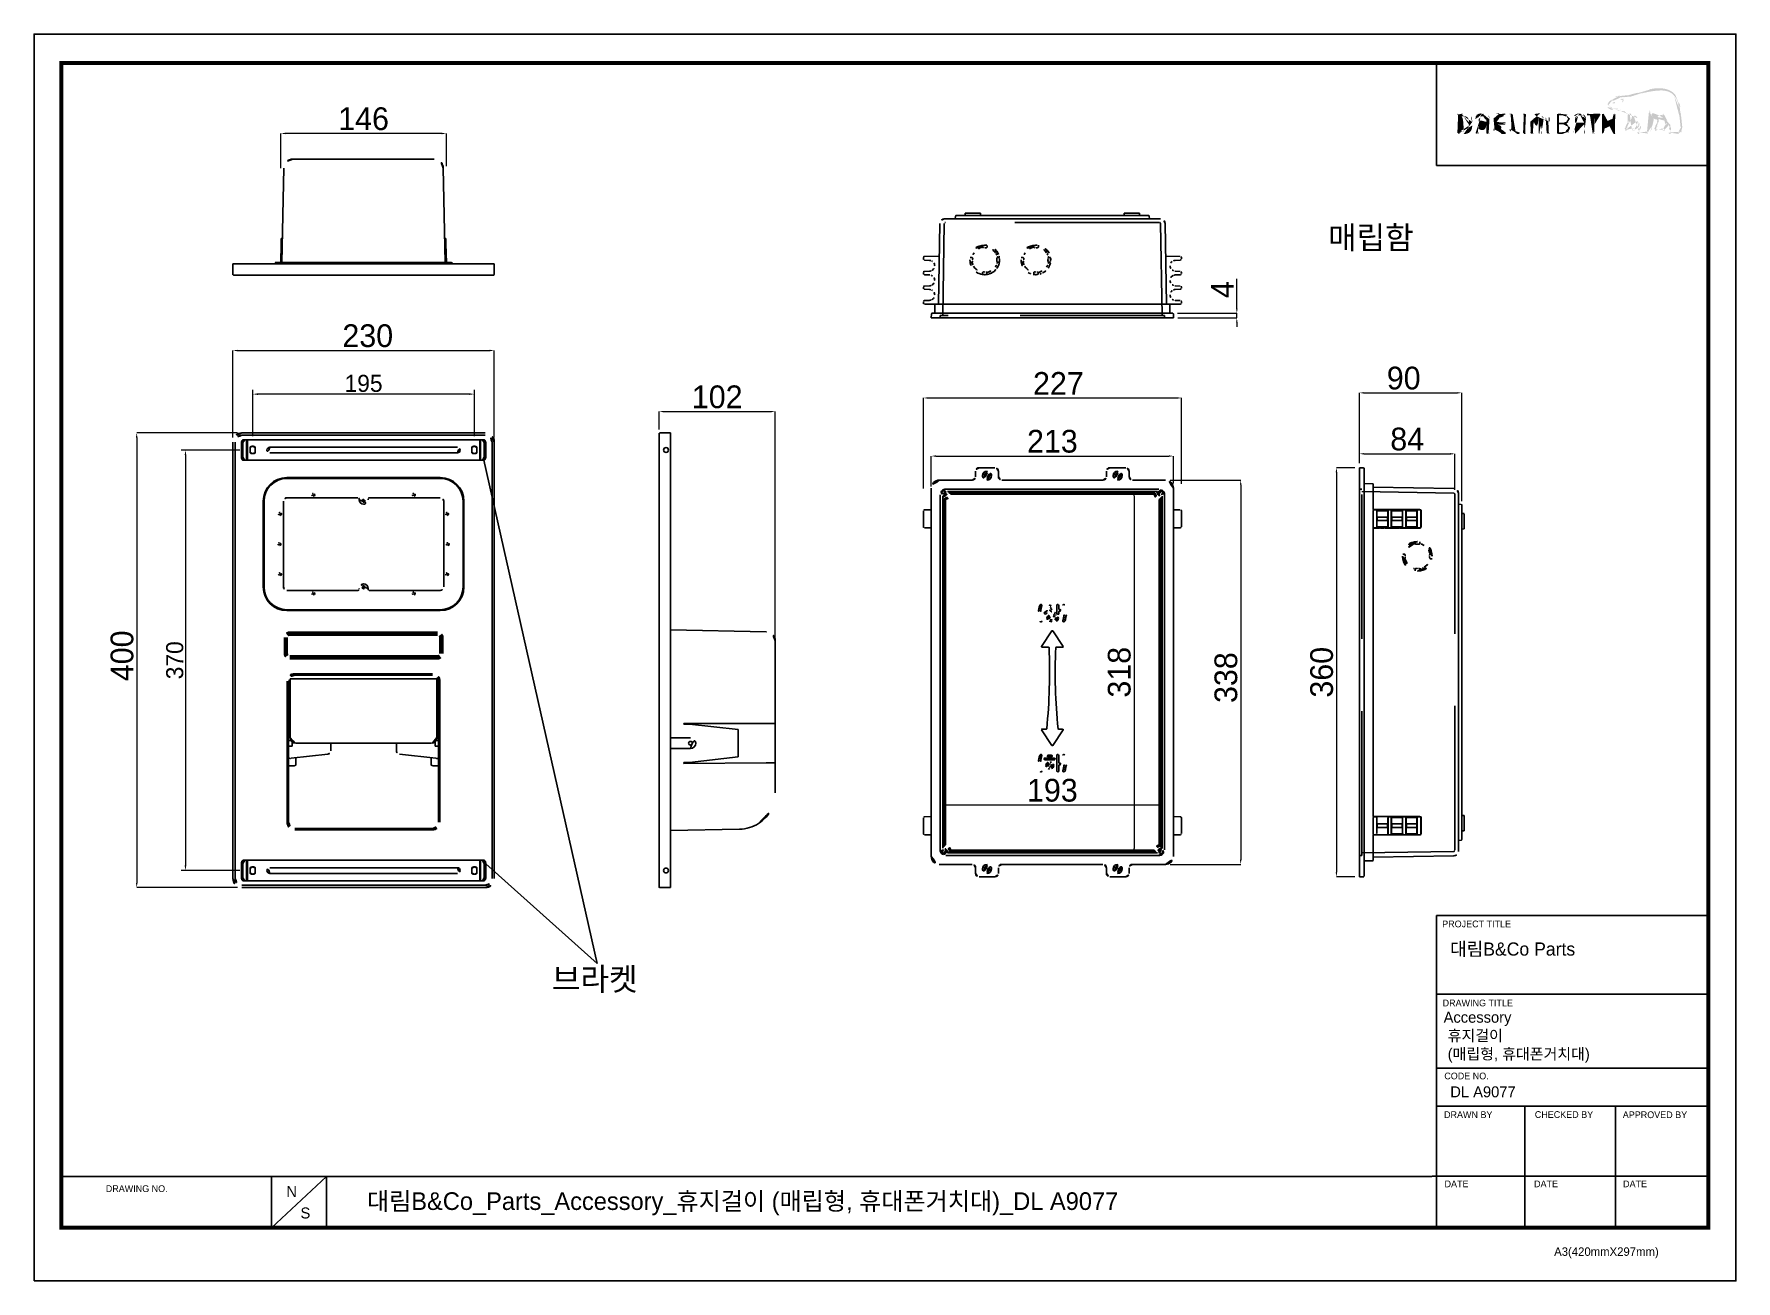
# Model space of a CAD drawing. Extents: x 16296660632 to 16296676784, y -37409619871 to -37409616699.
# Drawn here: x 16296675286 to 16296676784, y -37409617796 to -37409616699 of the extents above; entities outside this region: 1.
import ezdxf

# ---------------------------------------------------------------- set-up
doc = ezdxf.new("R2010")
doc.units = 0
doc.header["$LTSCALE"] = 10
doc.header["$MEASUREMENT"] = 0
doc.header["$PDMODE"] = 3
doc.header["$PDSIZE"] = -10
doc.linetypes.add('DASHED', pattern=[19.05, 12.7, -6.35])
doc.linetypes.add('HIDDEN2', pattern=[4.7625, 3.175, -1.5875])
doc.layers.get('0').update_dxf_attribs({"linetype": 'CONTINUOUS'})
doc.layers.get('DEFPOINTS').update_dxf_attribs({"linetype": 'CONTINUOUS'})
doc.layers.add('AM_5', color=3, linetype='CONTINUOUS', lineweight=25)
for name, color, linetype in [('BODY', 7, 'CONTINUOUS'), ('Make2D', 18, 'CONTINUOUS'), ('Make2D$보임$선', 18, 'CONTINUOUS'), ('Make2D$보임$접선', 18, 'CONTINUOUS'), ('Make2D$숨김$선', 7, 'CONTINUOUS')]:
    doc.layers.add(name, color=color, linetype=linetype)
doc.styles.add('Daelim Dimension', font='\x7f\x7f\x7f\x7f.TTF')
doc.styles.get("Standard").update_dxf_attribs({"font": '\x7f\x7f\x7f\x7f.TTF'})
doc.dimstyles.new('DEFAULT', dxfattribs={"dimscale": 2, "dimtxt": 2, "dimasz": 2, "dimexe": 0, "dimexo": 2, "dimgap": 1, "dimtad": 1, "dimdec": 1, "dimzin": 9, "dimdsep": 46, "dimtxsty": 'Daelim Dimension', "dimcen": 0.5, "dimclrd": 252, "dimclre": 252, "dimclrt": 3, "dimadec": 1, "dimazin": 0, "dimtfac": 1, "dimtdec": 1, "dimtix": 1, "dimtmove": 0, "dimatfit": 3, "dimfxl": 0, "dimtolj": 1, "dimtzin": 1, "dimlwd": 9, "dimlwe": 9, "dimarcsym": 0})
doc.dimstyles.new('ISO-25$0', dxfattribs={"dimtxt": 2.5, "dimasz": 2.5, "dimexe": 1.25, "dimexo": 0.625, "dimtad": 1, "dimtxsty": 'Standard', "dimcen": 2.5, "dimadec": 0, "dimazin": 0, "dimtfac": 1, "dimtmove": 0, "dimatfit": 3, "dimfxl": 0, "dimarcsym": 0})

msp = doc.modelspace()

# ---------------------------------------------------------------- texts
at = {"color": 5, "ltscale": 40, "style": 'Daelim Dimension'}
for s, height, p in [('PROJECT TITLE', 5.90872592, (16296676525.06435, -37409617484.608704)), ('DRAWING TITLE', 5.90872592, (16296676525.443171, -37409617554.151222)), ('CODE NO.', 5.9087259, (16296676526.924931, -37409617618.371788)), ('DRAWN BY', 5.9087259, (16296676526.693211, -37409617652.431099)), ('CHECKED BY', 5.9087259, (16296676606.526609, -37409617652.326302)), ('APPROVED BY', 5.90872592, (16296676683.9524, -37409617652.517159)), ('DRAWING NO.', 5.90872592, (16296675349.33499, -37409617717.517281)), ('DATE', 5.9087259, (16296676527.15473, -37409617713.330482)), ('DATE', 5.9087259, (16296676605.898291, -37409617713.330482)), ('DATE', 5.9087259, (16296676684.22411, -37409617713.330482)), ('A3(420mmX297mm)', 7.45745405, (16296676623.56295, -37409617773.69062))]:
    msp.add_text(s, height=height, dxfattribs=at).set_placement(p)
at = {"attachment_point": 1, "style": 'Daelim Dimension'}
for s, insert, char_height, width in [('대림B&Co Parts', (16296676532.09248, -37409617497.952873), 11.58280182, 186.1618347), (' Accessory\\P  휴지걸이\\P  (매립형, 휴대폰거치대)', (16296676522.731819, -37409617558.909813), 9.66948419, 162.72753137), ('DL A9077', (16296676532.194679, -37409617624.53994), 9.6694842, 162.72753137), ('N', (16296675508.237329, -37409617712.326241), 9.669484, 13.49481429), ('S', (16296675520.671459, -37409617731.134529), 9.669484, 13.49481429)]:
    msp.add_mtext(s, dxfattribs=dict(at, insert=insert, char_height=char_height, width=width))
at = {"color": 2, "insert": (16296675579.1035, -37409617717.773582), "char_height": 15.54024245, "width": 1180.19380974, "attachment_point": 1, "style": 'Daelim Dimension'}
msp.add_mtext('대림B&Co_Parts_Accessory_휴지걸이 (매립형, 휴대폰거치대)_DL A9077', dxfattribs=at)
at = {"layer": 'BODY', "color": 2, "ltscale": 0.7, "char_height": 20, "attachment_point": 1, "style": 'Daelim Dimension'}
for s, insert in [('매립함', (16296676424.628361, -37409616867.779114)), ('브라켓', (16296675741.86231, -37409617520.200317))]:
    msp.add_mtext_dynamic_manual_height_columns(s, width=585.69577072, gutter_width=12.444029, heights=[0], dxfattribs=dict(at, insert=insert))

# ---------------------------------------------------------------- blocks, each defined once
blk = doc.blocks.new('*D24')
at = {"layer": 'BODY', "color": 5, "lineweight": 9, "ltscale": 0.7}
for p, q in [((16296676068.62562, -37409617098.494873), (16296676068.62562, -37409617018.899437)), ((16296676072.62562, -37409617018.899437), (16296676291.62562, -37409617018.899437)), ((16296676295.62562, -37409617094.553818), (16296676295.62562, -37409617018.899437))]:
    blk.add_line(p, q, dxfattribs=at)
at = {"layer": 'BODY', "color": 5, "ltscale": 0.7}
for points in [[(16296676072.62562, -37409617018.232773), (16296676072.62562, -37409617019.566101), (16296676068.62562, -37409617018.899437)], [(16296676291.62562, -37409617018.232773), (16296676291.62562, -37409617019.566101), (16296676295.62562, -37409617018.899437)]]:
    blk.add_solid(points, dxfattribs=at)
at = {"layer": 'DEFPOINTS', "color": 0, "ltscale": 0.7}
for p in [(16296676295.62562, -37409617018.899437), (16296676068.62562, -37409617102.494873), (16296676295.62562, -37409617098.553818)]:
    blk.add_point(p, dxfattribs=at)
at = {"layer": 'BODY', "color": 7, "lineweight": 5, "ltscale": 0.7, "insert": (16296676187.40848, -37409617006.112602), "char_height": 20, "attachment_point": 5, "style": 'Daelim Dimension'}
blk.add_mtext('\\A1;227', dxfattribs=at)
blk = doc.blocks.new('*D29')
at = {"layer": 'BODY', "color": 5, "lineweight": 9, "ltscale": 0.7}
for p, q in [((16296676075.62562, -37409617096.863838), (16296676075.62562, -37409617069.995064)), ((16296676079.62562, -37409617069.995064), (16296676284.62504, -37409617069.995064)), ((16296676288.62504, -37409617094.13089), (16296676288.62504, -37409617069.995064))]:
    blk.add_line(p, q, dxfattribs=at)
at = {"layer": 'BODY', "color": 5, "ltscale": 0.7}
for points in [[(16296676079.62562, -37409617069.3284), (16296676079.62562, -37409617070.661728), (16296676075.62562, -37409617069.995064)], [(16296676284.62504, -37409617069.3284), (16296676284.62504, -37409617070.661728), (16296676288.62504, -37409617069.995064)]]:
    blk.add_solid(points, dxfattribs=at)
at = {"layer": 'DEFPOINTS', "color": 0, "ltscale": 0.7}
for p in [(16296676288.62504, -37409617069.995064), (16296676075.62562, -37409617100.863838), (16296676288.62504, -37409617098.13089)]:
    blk.add_point(p, dxfattribs=at)
at = {"layer": 'BODY', "color": 7, "lineweight": 5, "ltscale": 0.7, "insert": (16296676182.12533, -37409617057.093773), "char_height": 20, "attachment_point": 5, "style": 'Daelim Dimension'}
blk.add_mtext('\\A1;213', dxfattribs=at)
blk = doc.blocks.new('*D25')
at = {"layer": 'BODY', "color": 5, "lineweight": 9, "ltscale": 0.7}
for p, q in [((16296676448.29141, -37409617080.22218), (16296676432.01667, -37409617080.22218)), ((16296676432.01667, -37409617084.22218), (16296676432.01667, -37409617436.22218)), ((16296676448.29113, -37409617440.22218), (16296676432.01667, -37409617440.22218))]:
    blk.add_line(p, q, dxfattribs=at)
at = {"layer": 'BODY', "color": 5, "ltscale": 0.7}
for points in [[(16296676431.35, -37409617084.22218), (16296676432.68333, -37409617084.22218), (16296676432.01667, -37409617080.22218)], [(16296676431.35, -37409617436.22218), (16296676432.68333, -37409617436.22218), (16296676432.01667, -37409617440.22218)]]:
    blk.add_solid(points, dxfattribs=at)
at = {"layer": 'DEFPOINTS', "color": 0, "ltscale": 0.7}
for p in [(16296676452.29141, -37409617080.22218), (16296676432.01667, -37409617440.22218), (16296676452.29113, -37409617440.22218)]:
    blk.add_point(p, dxfattribs=at)
at = {"layer": 'BODY', "color": 7, "lineweight": 5, "ltscale": 0.7, "insert": (16296676419.11539, -37409617260.22218), "char_height": 20, "attachment_point": 5, "rotation": 90, "style": 'Daelim Dimension'}
blk.add_mtext('\\A1;360', dxfattribs=at)
blk = doc.blocks.new('*D30')
at = {"layer": 'BODY', "color": 5, "lineweight": 9, "ltscale": 0.7}
for p, q in [((16296676285.62712, -37409617091.22218), (16296676347.77748, -37409617091.22218)), ((16296676347.77748, -37409617095.22218), (16296676347.77748, -37409617425.22218)), ((16296676285.62712, -37409617429.22218), (16296676347.77748, -37409617429.22218))]:
    blk.add_line(p, q, dxfattribs=at)
at = {"layer": 'BODY', "color": 5, "ltscale": 0.7}
for points in [[(16296676347.11082, -37409617095.22218), (16296676348.44415, -37409617095.22218), (16296676347.77748, -37409617091.22218)], [(16296676347.11082, -37409617425.22218), (16296676348.44415, -37409617425.22218), (16296676347.77748, -37409617429.22218)]]:
    blk.add_solid(points, dxfattribs=at)
at = {"layer": 'DEFPOINTS', "color": 0, "ltscale": 0.7}
for p in [(16296676281.62712, -37409617091.22218), (16296676281.62712, -37409617429.22218), (16296676347.77748, -37409617429.22218)]:
    blk.add_point(p, dxfattribs=at)
at = {"layer": 'BODY', "color": 7, "lineweight": 5, "ltscale": 0.7, "insert": (16296676334.8762, -37409617264.96122), "char_height": 20, "attachment_point": 5, "rotation": 90, "style": 'Daelim Dimension'}
blk.add_mtext('\\A1;338', dxfattribs=at)
blk = doc.blocks.new('*D31')
at = {"layer": 'BODY', "color": 5, "lineweight": 9, "ltscale": 0.7}
for p, q in [((16296676452.29113, -37409617076.222183), (16296676452.29113, -37409617014.384689)), ((16296676456.29113, -37409617014.384689), (16296676538.29113, -37409617014.384689)), ((16296676542.29113, -37409617109.592033), (16296676542.29113, -37409617014.384689))]:
    blk.add_line(p, q, dxfattribs=at)
at = {"layer": 'BODY', "color": 5, "ltscale": 0.7}
for points in [[(16296676456.29113, -37409617013.718033), (16296676456.29113, -37409617015.051353), (16296676452.29113, -37409617014.384689)], [(16296676538.29113, -37409617013.718033), (16296676538.29113, -37409617015.051353), (16296676542.29113, -37409617014.384689)]]:
    blk.add_solid(points, dxfattribs=at)
at = {"layer": 'DEFPOINTS', "color": 0, "ltscale": 0.7}
for p in [(16296676542.29113, -37409617014.384689), (16296676452.29113, -37409617080.222183), (16296676542.29113, -37409617113.592033)]:
    blk.add_point(p, dxfattribs=at)
at = {"layer": 'BODY', "color": 7, "lineweight": 5, "ltscale": 0.7, "insert": (16296676491.205839, -37409617001.497711), "char_height": 20, "attachment_point": 5, "style": 'Daelim Dimension'}
blk.add_mtext('\\A1;90', dxfattribs=at)
blk = doc.blocks.new('*D32')
at = {"layer": 'BODY', "color": 5, "lineweight": 9, "ltscale": 0.7}
for p, q in [((16296676257.82973, -37409617101.22218), (16296676253.95345, -37409617101.22218)), ((16296676253.95345, -37409617105.22218), (16296676253.95345, -37409617415.22218)), ((16296676257.82973, -37409617419.22218), (16296676253.95345, -37409617419.22218))]:
    blk.add_line(p, q, dxfattribs=at)
at = {"layer": 'BODY', "color": 5, "ltscale": 0.7}
for points in [[(16296676253.28679, -37409617105.22218), (16296676254.62012, -37409617105.22218), (16296676253.95345, -37409617101.22218)], [(16296676253.28679, -37409617415.22218), (16296676254.62012, -37409617415.22218), (16296676253.95345, -37409617419.22218)]]:
    blk.add_solid(points, dxfattribs=at)
at = {"layer": 'DEFPOINTS', "color": 0, "ltscale": 0.7}
for p in [(16296676253.82973, -37409617101.22218), (16296676253.82973, -37409617419.22218), (16296676253.95345, -37409617419.22218)]:
    blk.add_point(p, dxfattribs=at)
at = {"layer": 'BODY', "color": 7, "lineweight": -2, "ltscale": 0.7, "insert": (16296676241.05217, -37409617260.22218), "char_height": 20, "attachment_point": 5, "rotation": 90, "style": 'Daelim Dimension'}
blk.add_mtext('\\A1;318', dxfattribs=at)
blk = doc.blocks.new('*D33')
at = {"layer": 'BODY', "color": 5, "lineweight": 9, "ltscale": 0.7}
for p, q in [((16296676085.62562, -37409617387.227531), (16296676085.62562, -37409617377.06572)), ((16296676274.62562, -37409617377.06572), (16296676089.62562, -37409617377.06572)), ((16296676278.62562, -37409617394.873787), (16296676278.62562, -37409617377.06572))]:
    blk.add_line(p, q, dxfattribs=at)
at = {"layer": 'BODY', "color": 5, "ltscale": 0.7}
for points in [[(16296676089.62562, -37409617376.399063), (16296676089.62562, -37409617377.732384), (16296676085.62562, -37409617377.06572)], [(16296676274.62562, -37409617376.399063), (16296676274.62562, -37409617377.732384), (16296676278.62562, -37409617377.06572)]]:
    blk.add_solid(points, dxfattribs=at)
at = {"layer": 'DEFPOINTS', "color": 0, "ltscale": 0.7}
for p in [(16296676085.62562, -37409617377.06572), (16296676085.62562, -37409617391.227531), (16296676278.62562, -37409617398.873787)]:
    blk.add_point(p, dxfattribs=at)
at = {"layer": 'BODY', "color": 7, "lineweight": -2, "ltscale": 0.7, "insert": (16296676182.12562, -37409617364.164429), "char_height": 20, "attachment_point": 5, "style": 'Daelim Dimension'}
blk.add_mtext('\\A1;193', dxfattribs=at)
blk = doc.blocks.new('*D34')
at = {"layer": 'BODY', "color": 5, "lineweight": 9, "ltscale": 0.7}
for p, q in [((16296676452.29113, -37409617076.22218), (16296676452.29113, -37409617068.04012)), ((16296676456.29113, -37409617068.04012), (16296676532.29114, -37409617068.04012)), ((16296676536.29114, -37409617099.63814), (16296676536.29114, -37409617068.04012))]:
    blk.add_line(p, q, dxfattribs=at)
at = {"layer": 'BODY', "color": 5, "ltscale": 0.7}
for points in [[(16296676456.29113, -37409617067.37345), (16296676456.29113, -37409617068.70678), (16296676452.29113, -37409617068.04012)], [(16296676532.29114, -37409617067.37345), (16296676532.29114, -37409617068.70678), (16296676536.29114, -37409617068.04012)]]:
    blk.add_solid(points, dxfattribs=at)
at = {"layer": 'DEFPOINTS', "color": 0, "ltscale": 0.7}
for p in [(16296676536.29114, -37409617068.04012), (16296676452.29113, -37409617080.22218), (16296676536.29114, -37409617103.63814)]:
    blk.add_point(p, dxfattribs=at)
at = {"layer": 'BODY', "color": 7, "lineweight": 5, "ltscale": 0.7, "insert": (16296676494.29114, -37409617055.15314), "char_height": 20, "attachment_point": 5, "style": 'Daelim Dimension'}
blk.add_mtext('\\A1;84', dxfattribs=at)
blk = doc.blocks.new('*D35')
at = {"layer": 'BODY', "color": 5, "lineweight": 9, "ltscale": 0.7}
for p, q in [((16296676344.389469, -37409616940.41449), (16296676344.389469, -37409616913.943039)), ((16296676292.064449, -37409616944.41449), (16296676344.389469, -37409616944.41449)), ((16296676292.62561, -37409616948.413933), (16296676344.389469, -37409616948.413933)), ((16296676344.389469, -37409616948.413933), (16296676344.389469, -37409616944.41449)), ((16296676344.389469, -37409616952.413933), (16296676344.389469, -37409616956.413933))]:
    blk.add_line(p, q, dxfattribs=at)
at = {"layer": 'BODY', "color": 5, "ltscale": 0.7}
for points in [[(16296676343.722811, -37409616940.41449), (16296676345.056141, -37409616940.41449), (16296676344.389469, -37409616944.41449)], [(16296676343.722811, -37409616952.413933), (16296676345.056141, -37409616952.413933), (16296676344.389469, -37409616948.413933)]]:
    blk.add_solid(points, dxfattribs=at)
at = {"layer": 'DEFPOINTS', "color": 0, "ltscale": 0.7}
for p in [(16296676288.064449, -37409616944.41449), (16296676288.62561, -37409616948.413933), (16296676344.389469, -37409616948.413933)]:
    blk.add_point(p, dxfattribs=at)
at = {"layer": 'BODY', "color": 7, "lineweight": 5, "ltscale": 0.7, "insert": (16296676331.717091, -37409616923.65406), "char_height": 20, "attachment_point": 5, "rotation": 90, "style": 'Daelim Dimension'}
blk.add_mtext('\\A1;4', dxfattribs=at)
blk = doc.blocks.new('*D36')
at = {"layer": 'BODY', "color": 5, "lineweight": 9, "ltscale": 0.7}
for p, q in [((16296675465.13556, -37409617049.68542), (16296675376.53018, -37409617049.68542)), ((16296675376.53018, -37409617053.68542), (16296675376.53018, -37409617445.68542)), ((16296675465.13556, -37409617449.68542), (16296675376.53018, -37409617449.68542))]:
    blk.add_line(p, q, dxfattribs=at)
at = {"layer": 'BODY', "color": 5, "ltscale": 0.7}
for points in [[(16296675375.86352, -37409617053.68542), (16296675377.19685, -37409617053.68542), (16296675376.53018, -37409617049.68542)], [(16296675375.86352, -37409617445.68542), (16296675377.19685, -37409617445.68542), (16296675376.53018, -37409617449.68542)]]:
    blk.add_solid(points, dxfattribs=at)
at = {"layer": 'DEFPOINTS', "color": 0, "ltscale": 0.7}
for p in [(16296675469.13556, -37409617049.68542), (16296675376.53018, -37409617449.68542), (16296675469.13556, -37409617449.68542)]:
    blk.add_point(p, dxfattribs=at)
at = {"layer": 'BODY', "color": 7, "ltscale": 0.7, "insert": (16296675363.71474, -37409617245.7729), "char_height": 20, "attachment_point": 5, "rotation": 90, "style": 'Daelim Dimension'}
blk.add_mtext('\\A1;400', dxfattribs=at)
blk = doc.blocks.new('*D37')
at = {"layer": 'BODY', "color": 5, "lineweight": 9, "ltscale": 0.7}
for p, q in [((16296675461.135559, -37409617053.685417), (16296675461.135559, -37409616977.136742)), ((16296675465.135559, -37409616977.136742), (16296675687.135559, -37409616977.136742)), ((16296675691.135559, -37409617053.685417), (16296675691.135559, -37409616977.136742))]:
    blk.add_line(p, q, dxfattribs=at)
at = {"layer": 'BODY', "color": 5, "ltscale": 0.7}
for points in [[(16296675465.135559, -37409616976.470078), (16296675465.135559, -37409616977.803413), (16296675461.135559, -37409616977.136742)], [(16296675687.135559, -37409616976.470078), (16296675687.135559, -37409616977.803413), (16296675691.135559, -37409616977.136742)]]:
    blk.add_solid(points, dxfattribs=at)
at = {"layer": 'DEFPOINTS', "color": 0, "ltscale": 0.7}
for p in [(16296675691.135559, -37409616977.136742), (16296675461.135559, -37409617057.685417), (16296675691.135559, -37409617057.685417)]:
    blk.add_point(p, dxfattribs=at)
at = {"layer": 'BODY', "color": 7, "ltscale": 0.7, "insert": (16296675579.814381, -37409616964.235451), "char_height": 20, "attachment_point": 5, "style": 'Daelim Dimension'}
blk.add_mtext('\\A1;230', dxfattribs=at)
blk = doc.blocks.new('*D38')
at = {"layer": 'BODY', "color": 5, "lineweight": 9, "ltscale": 0.7}
for p, q in [((16296675836.246559, -37409617046.716042), (16296675836.246559, -37409617030.860489)), ((16296675840.246559, -37409617030.860489), (16296675934.246559, -37409617030.860489)), ((16296675938.246559, -37409617233.032738), (16296675938.246559, -37409617030.860489))]:
    blk.add_line(p, q, dxfattribs=at)
at = {"layer": 'BODY', "color": 5, "ltscale": 0.7}
for points in [[(16296675840.246559, -37409617030.193817), (16296675840.246559, -37409617031.527153), (16296675836.246559, -37409617030.860489)], [(16296675934.246559, -37409617030.193817), (16296675934.246559, -37409617031.527153), (16296675938.246559, -37409617030.860489)]]:
    blk.add_solid(points, dxfattribs=at)
at = {"layer": 'DEFPOINTS', "color": 0, "ltscale": 0.7}
for p in [(16296675938.246559, -37409617030.860489), (16296675836.246559, -37409617050.716042), (16296675938.246559, -37409617237.032738)]:
    blk.add_point(p, dxfattribs=at)
at = {"layer": 'BODY', "color": 7, "ltscale": 0.7, "insert": (16296675887.246559, -37409617018.016434), "char_height": 20, "attachment_point": 5, "style": 'Daelim Dimension'}
blk.add_mtext('\\A1;102', dxfattribs=at)
blk = doc.blocks.new('*D26')
at = {"layer": 'BODY', "color": 5, "lineweight": 9, "ltscale": 0.7}
for p, q in [((16296675503.290581, -37409616816.586227), (16296675503.290581, -37409616786.191528)), ((16296675644.980551, -37409616786.191528), (16296675507.290581, -37409616786.191528)), ((16296675648.980551, -37409616814.949371), (16296675648.980551, -37409616786.191528))]:
    blk.add_line(p, q, dxfattribs=at)
at = {"layer": 'BODY', "color": 5, "ltscale": 0.7}
for points in [[(16296675507.290581, -37409616785.524857), (16296675507.290581, -37409616786.858192), (16296675503.290581, -37409616786.191528)], [(16296675644.980551, -37409616785.524857), (16296675644.980551, -37409616786.858192), (16296675648.980551, -37409616786.191528)]]:
    blk.add_solid(points, dxfattribs=at)
at = {"layer": 'DEFPOINTS', "color": 0, "ltscale": 0.7}
for p in [(16296675503.290581, -37409616786.191528), (16296675503.290581, -37409616820.586227), (16296675648.980551, -37409616818.949371)]:
    blk.add_point(p, dxfattribs=at)
at = {"layer": 'BODY', "color": 7, "ltscale": 0.7, "insert": (16296675576.135559, -37409616773.30455), "char_height": 20, "attachment_point": 5, "style": 'Daelim Dimension'}
blk.add_mtext('\\A1;146', dxfattribs=at)
blk = doc.blocks.new('1233')
at = {"layer": 'Make2D$보임$선', "color": 1}
for p, q in [((130.5, 155.9), (130.5, 143.9)), ((131.7, 143.9), (131.7, 155.9)), ((133.4, 158.9), (132.2, 158.9)), ((135.8, 158.9), (133.4, 158.9)), ((135.8, 158.9), (135.8, 140.9)), ((340.2, 158.9), (135.8, 158.9)), ((138.2, 152.2), (138.2, 147.7)), ((142.7, 147.7), (142.7, 152.2)), ((155.5, 152.4), (320.5, 152.4)), ((333.2, 152.2), (333.2, 147.7)), ((337.7, 147.7), (337.7, 152.2)), ((340.2, 140.9), (340.2, 158.9)), ((342.6, 158.9), (340.2, 158.9)), ((342.6, 158.9), (343.8, 158.9)), ((344.2, 143.9), (344.2, 155.9)), ((345.5, 155.9), (345.5, 143.9)), ((133.4, 140.9), (132.2, 140.9)), ((133.4, 140.9), (135.8, 140.9)), ((135.8, 140.9), (340.2, 140.9)), ((320.5, 147.4), (155.5, 147.4)), ((342.6, 140.9), (340.2, 140.9)), ((342.6, 140.9), (343.8, 140.9))]:
    blk.add_line(p, q, dxfattribs=at)
for centre, start, end in [((155.5, 149.9), 90, 270), ((320.5, 149.9), 270, 90)]:
    blk.add_arc(centre, 2.5, start, end, dxfattribs=at)
for points, weights in [([(130.5, 155.9), (130.5, 158.9), (132.2, 158.9)], [1, 0.707106781187, 1]), ([(133.4, 158.9), (131.7, 158.9), (131.7, 155.9)], [1, 0.707106781187, 1]), ([(140.5, 153.2), (138.2, 153.2), (138.2, 152.2)], [1, 0.707106781187, 1]), ([(142.7, 152.2), (142.7, 153.2), (140.5, 153.2)], [1, 0.707106781187, 1]), ([(335.5, 153.2), (333.2, 153.2), (333.2, 152.2)], [0.999999860338, 0.707106731808, 1]), ([(337.7, 152.2), (337.7, 153.2), (335.5, 153.2)], [1, 0.707106731808, 0.999999860338]), ([(342.6, 158.9), (344.2, 158.9), (344.2, 155.9)], [1, 0.707106781187, 1]), ([(345.5, 155.9), (345.5, 158.9), (343.8, 158.9)], [1, 0.707106781187, 1]), ([(132.2, 140.9), (130.5, 140.9), (130.5, 143.9)], [1, 0.707106781187, 1]), ([(131.7, 143.9), (131.7, 140.9), (133.4, 140.9)], [1, 0.707106781187, 1]), ([(138.2, 147.7), (138.2, 146.7), (140.5, 146.7)], [1, 0.707106900396, 1]), ([(140.5, 146.7), (142.7, 146.7), (142.7, 147.7)], [1, 0.707106781187, 1]), ([(333.2, 147.7), (333.2, 146.7), (335.5, 146.7)], [1, 0.707106900396, 1]), ([(335.5, 146.7), (337.7, 146.7), (337.7, 147.7)], [1, 0.707106781187, 1]), ([(344.2, 143.9), (344.2, 140.9), (342.6, 140.9)], [1, 0.707106781187, 1]), ([(343.8, 140.9), (345.5, 140.9), (345.5, 143.9)], [1, 0.707106781187, 1])]:
    blk.add_rational_spline(points, weights, degree=2, dxfattribs=at)
at = {"layer": 'Make2D$숨김$선', "color": 1, "linetype": 'HIDDEN2'}
for p, q in [((135, 140.9), (135, 158.9)), ((341, 158.9), (341, 140.9))]:
    blk.add_line(p, q, dxfattribs=at)
blk = doc.blocks.new('*D27')
at = {"layer": 'AM_5', "color": 0, "lineweight": 5}
for p, q in [((16296675478.63556, -37409617052.43542), (16296675478.63556, -37409617011.76338)), ((16296675669.13556, -37409617015.51338), (16296675483.13556, -37409617015.51338)), ((16296675673.63556, -37409617052.43542), (16296675673.63556, -37409617011.76338))]:
    blk.add_line(p, q, dxfattribs=at)
at = {"layer": 'AM_5', "color": 0}
for points in [[(16296675483.13556, -37409617014.76338), (16296675483.13556, -37409617016.26338), (16296675478.63556, -37409617015.51338)], [(16296675669.13556, -37409617014.76338), (16296675669.13556, -37409617016.26338), (16296675673.63556, -37409617015.51338)]]:
    blk.add_solid(points, dxfattribs=at)
at = {"layer": 'DEFPOINTS', "color": 0}
for p in [(16296675478.63556, -37409617015.51338), (16296675478.63556, -37409617061.43542), (16296675673.63556, -37409617061.43542)]:
    blk.add_point(p, dxfattribs=at)
at = {"layer": 'AM_5', "color": 0, "insert": (16296675576.13556, -37409617006.13838), "char_height": 15, "attachment_point": 5}
blk.add_mtext('195', dxfattribs=at)
blk = doc.blocks.new('*D28')
at = {"layer": 'AM_5', "color": 0, "lineweight": 5}
for p, q in [((16296675467.38556, -37409617064.68542), (16296675415.69598, -37409617064.68542)), ((16296675419.44598, -37409617069.18542), (16296675419.44598, -37409617430.18542)), ((16296675467.38556, -37409617434.68542), (16296675415.69598, -37409617434.68542))]:
    blk.add_line(p, q, dxfattribs=at)
at = {"layer": 'AM_5', "color": 0}
for points in [[(16296675418.69598, -37409617069.18542), (16296675420.19598, -37409617069.18542), (16296675419.44598, -37409617064.68542)], [(16296675418.69598, -37409617430.18542), (16296675420.19598, -37409617430.18542), (16296675419.44598, -37409617434.68542)]]:
    blk.add_solid(points, dxfattribs=at)
at = {"layer": 'DEFPOINTS', "color": 0}
for p in [(16296675476.38556, -37409617064.68542), (16296675419.44598, -37409617434.68542), (16296675476.38556, -37409617434.68542)]:
    blk.add_point(p, dxfattribs=at)
at = {"layer": 'AM_5', "color": 0, "insert": (16296675410.07099, -37409617249.68542), "char_height": 15, "attachment_point": 5, "rotation": 90}
blk.add_mtext('370', dxfattribs=at)

# ---------------------------------------------------------------- dimensions: what is measured, and where the dimension line sits
at = {"layer": 'AM_5', "color": 1}
dim = msp.add_linear_dim(base=(16296675478.635559, -37409617015.513382), p1=(16296675673.635559, -37409617061.435417), p2=(16296675478.635559, -37409617061.435417), dimstyle='ISO-25$0', override={"dimscale": 3, "dimtxt": 5, "dimasz": 1.5, "dimexo": 3, "dimdec": 1, "dimdsep": 46, "dimtdec": 1, "dimlwd": 5, "dimlwe": 5}, dxfattribs=at)
dim.commit()
dim.dimension.update_dxf_attribs({"geometry": '*D27', "text_midpoint": (16296675576.135559, -37409617015.513382), "dimtype": 160})
dim = msp.add_linear_dim(base=(16296675419.44598, -37409617434.685417), p1=(16296675476.385559, -37409617064.685417), p2=(16296675476.385559, -37409617434.685417), angle=90, dimstyle='ISO-25$0', override={"dimscale": 3, "dimtxt": 5, "dimasz": 1.5, "dimexo": 3, "dimdec": 1, "dimdsep": 46, "dimtdec": 1, "dimlwd": 5, "dimlwe": 5}, dxfattribs=at)
dim.commit()
dim.dimension.update_dxf_attribs({"geometry": '*D28', "text_midpoint": (16296675419.44599, -37409617249.685417), "dimtype": 160})
at = {"layer": 'BODY', "color": 0, "ltscale": 0.7}
for base, p1, p2, override, picture, middle in [((16296675503.290581, -37409616786.191528), (16296675648.980551, -37409616818.949371), (16296675503.290581, -37409616820.586227), {"dimtxt": 10, "dimdec": 0, "dimclrd": 5, "dimclre": 5, "dimclrt": 7}, '*D26', (16296675576.135559, -37409616773.30455)), ((16296675938.246559, -37409617030.860489), (16296675836.246559, -37409617050.716042), (16296675938.246559, -37409617237.032738), {"dimtxt": 10, "dimclrd": 5, "dimclre": 5, "dimclrt": 7}, '*D38', (16296675887.246559, -37409617018.016434))]:
    dim = msp.add_linear_dim(base=base, p1=p1, p2=p2, dimstyle='DEFAULT', override=override, dxfattribs=at)
    dim.commit()
    dim.dimension.update_dxf_attribs({"geometry": picture, "text_midpoint": middle})
at = {"layer": 'BODY', "lineweight": 5, "ltscale": 0.7}
for base, p1, p2, picture, middle in [((16296676344.389469, -37409616948.413933), (16296676288.064449, -37409616944.41449), (16296676288.62561, -37409616948.413933), '*D35', (16296676344.389481, -37409616923.65406)), ((16296676432.01667, -37409617440.222183), (16296676452.29141, -37409617080.222183), (16296676452.29113, -37409617440.222183), '*D25', (16296676432.01667, -37409617260.222183)), ((16296676347.777479, -37409617429.222183), (16296676281.627119, -37409617091.222183), (16296676281.627119, -37409617429.222183), '*D30', (16296676347.777491, -37409617264.96122))]:
    dim = msp.add_linear_dim(base=base, p1=p1, p2=p2, angle=90, dimstyle='DEFAULT', override={"dimtxt": 10, "dimclrd": 5, "dimclre": 5, "dimclrt": 7}, dxfattribs=at)
    dim.commit()
    dim.dimension.update_dxf_attribs({"geometry": picture, "text_midpoint": middle, "dimtype": 160})
at = {"layer": 'BODY', "color": 0, "ltscale": 0.7}
dim = msp.add_linear_dim(base=(16296675691.135559, -37409616977.136742), p1=(16296675461.135559, -37409617057.685417), p2=(16296675691.135559, -37409617057.685417), dimstyle='DEFAULT', override={"dimtxt": 10, "dimclrd": 5, "dimclre": 5, "dimclrt": 7}, dxfattribs=at)
dim.commit()
dim.dimension.update_dxf_attribs({"geometry": '*D37', "text_midpoint": (16296675579.814381, -37409616977.136742), "dimtype": 160})
at = {"layer": 'BODY', "lineweight": 5, "ltscale": 0.7}
for base, p1, p2, picture, middle in [((16296676295.62562, -37409617018.899437), (16296676068.62562, -37409617102.494873), (16296676295.62562, -37409617098.553818), '*D24', (16296676187.40848, -37409617018.899437)), ((16296676542.29113, -37409617014.384689), (16296676452.29113, -37409617080.222183), (16296676542.29113, -37409617113.592033), '*D31', (16296676491.205839, -37409617014.384689))]:
    dim = msp.add_linear_dim(base=base, p1=p1, p2=p2, dimstyle='DEFAULT', override={"dimtxt": 10, "dimclrd": 5, "dimclre": 5, "dimclrt": 7}, dxfattribs=at)
    dim.commit()
    dim.dimension.update_dxf_attribs({"geometry": picture, "text_midpoint": middle, "dimtype": 160})
for base, p1, p2, picture, middle in [((16296676288.62504, -37409617069.995064), (16296676075.62562, -37409617100.863838), (16296676288.62504, -37409617098.13089), '*D29', (16296676182.12533, -37409617057.093773)), ((16296676536.29114, -37409617068.040123), (16296676452.29113, -37409617080.222183), (16296676536.29114, -37409617103.638138), '*D34', (16296676494.29114, -37409617055.153137))]:
    dim = msp.add_linear_dim(base=base, p1=p1, p2=p2, dimstyle='DEFAULT', override={"dimtxt": 10, "dimclrd": 5, "dimclre": 5, "dimclrt": 7}, dxfattribs=at)
    dim.commit()
    dim.dimension.update_dxf_attribs({"geometry": picture, "text_midpoint": middle})
at = {"layer": 'BODY', "color": 0, "ltscale": 0.7}
dim = msp.add_linear_dim(base=(16296675376.53018, -37409617449.685417), p1=(16296675469.135559, -37409617049.685417), p2=(16296675469.135559, -37409617449.685417), angle=90, dimstyle='DEFAULT', override={"dimtxt": 10, "dimclrd": 5, "dimclre": 5, "dimclrt": 7}, dxfattribs=at)
dim.commit()
dim.dimension.update_dxf_attribs({"geometry": '*D36', "text_midpoint": (16296675376.53019, -37409617245.772903), "dimtype": 160})
at = {"layer": 'BODY', "color": 0, "lineweight": -2, "ltscale": 0.7}
dim = msp.add_linear_dim(base=(16296676253.953449, -37409617419.222183), p1=(16296676253.829729, -37409617101.222183), p2=(16296676253.829729, -37409617419.222183), angle=90, dimstyle='DEFAULT', override={"dimtxt": 10, "dimclrd": 5, "dimclre": 5, "dimclrt": 7}, dxfattribs=at)
dim.commit()
dim.dimension.update_dxf_attribs({"geometry": '*D32', "text_midpoint": (16296676241.05217, -37409617260.222183)})
dim = msp.add_linear_dim(base=(16296676085.62562, -37409617377.06572), p1=(16296676278.62562, -37409617398.873787), p2=(16296676085.62562, -37409617391.227531), dimstyle='DEFAULT', override={"dimtxt": 10, "dimclrd": 5, "dimclre": 5, "dimclrt": 7}, dxfattribs=at)
dim.commit()
dim.dimension.update_dxf_attribs({"geometry": '*D33', "text_midpoint": (16296676182.12562, -37409617364.164429)})

# ---------------------------------------------------------------- hatches: boundary and pattern name
h = msp.add_hatch(color=5)
edge = h.paths.add_edge_path()
edge.add_spline(control_points=[(16296676730.04723, -37409616751.90789), (16296676724.67034, -37409616745.878899), (16296676716.29719, -37409616745.817284), (16296676710.208851, -37409616746.820633)], knot_values=[4, 4, 4, 4, 5, 5, 5, 5], degree=3, periodic=0)
edge.add_spline(control_points=[(16296676710.208851, -37409616746.820633), (16296676706.50568, -37409616747.434059), (16296676702.9165, -37409616748.660797), (16296676699.455059, -37409616749.832848)], knot_values=[5, 5, 5, 5, 6, 6, 6, 6], degree=3, periodic=0)
edge.add_spline(control_points=[(16296676699.455059, -37409616749.832848), (16296676696.577339, -37409616750.822456), (16296676693.576509, -37409616751.846321), (16296676690.580219, -37409616752.498466)], knot_values=[6, 6, 6, 6, 7, 7, 7, 7], degree=3, periodic=0)
edge.add_spline(control_points=[(16296676690.580219, -37409616752.498466), (16296676688.505171, -37409616752.936302), (16296676685.88286, -37409616752.947647), (16296676683.57976, -37409616752.959099)], knot_values=[7, 7, 7, 7, 8, 8, 8, 8], degree=3, periodic=0)
edge.add_spline(control_points=[(16296676683.57976, -37409616752.959099), (16296676683.579729, -37409616752.959099), (16296676681.37701, -37409616752.995567), (16296676681.37701, -37409616752.995567)], knot_values=[8.00001, 8.00001, 8.00001, 8.00001, 9, 9, 9, 9], degree=3, periodic=0)
edge.add_spline(control_points=[(16296676681.37701, -37409616752.995567), (16296676677.0445, -37409616753.100548), (16296676674.080151, -37409616754.59864), (16296676672.607071, -37409616757.446648)], knot_values=[9, 9, 9, 9, 10, 10, 10, 10], degree=3, periodic=0)
edge.add_spline(control_points=[(16296676672.607071, -37409616757.446648), (16296676672.607071, -37409616757.446648), (16296676672.53413, -37409616757.572067), (16296676672.53413, -37409616757.572067)], knot_values=[10.00001, 10.00001, 10.00001, 10.00001, 11, 11, 11, 11], degree=3, periodic=0)
edge.add_spline(control_points=[(16296676672.53413, -37409616757.572067), (16296676672.292419, -37409616757.984833), (16296676671.973181, -37409616758.345093), (16296676671.59466, -37409616758.696274)], knot_values=[11, 11, 11, 11, 12, 12, 12, 12], degree=3, periodic=0)
edge.add_spline(control_points=[(16296676671.59466, -37409616758.696274), (16296676671.19788, -37409616759.088478), (16296676670.791981, -37409616759.489799), (16296676670.50923, -37409616760.002861)], knot_values=[12, 12, 12, 12, 13, 13, 13, 13], degree=3, periodic=0)
edge.add_spline(control_points=[(16296676670.50923, -37409616760.002861), (16296676669.94829, -37409616760.976517), (16296676669.898121, -37409616761.963913), (16296676670.36787, -37409616762.864677)], knot_values=[13, 13, 13, 13, 14, 14, 14, 14], degree=3, periodic=0)
edge.add_spline(control_points=[(16296676670.36787, -37409616762.864677), (16296676671.298229, -37409616764.606789), (16296676673.91596, -37409616765.537102), (16296676675.480221, -37409616765.653419), (16296676675.480221, -37409616765.653419), (16296676677.81069, -37409616765.794777), (16296676677.81069, -37409616765.794777)], knot_values=[14, 14, 14, 14, 15, 15, 15, 16, 16, 16, 16], degree=3, periodic=0)
edge.add_spline(control_points=[(16296676677.81069, -37409616765.794777), (16296676680.282511, -37409616765.943024), (16296676683.36998, -37409616766.118568), (16296676685.198771, -37409616766.446953)], knot_values=[16, 16, 16, 16, 17, 17, 17, 17], degree=3, periodic=0)
edge.add_spline(control_points=[(16296676685.198771, -37409616766.446953), (16296676686.361719, -37409616766.654404), (16296676687.47905, -37409616767.014687), (16296676688.51885, -37409616767.486687)], knot_values=[17, 17, 17, 17, 18, 18, 18, 18], degree=3, periodic=0)
edge.add_spline(control_points=[(16296676688.51885, -37409616767.486687), (16296676688.57358, -37409616767.600792), (16296676689.494801, -37409616770.984703), (16296676689.29871, -37409616774.717522)], knot_values=[18, 18, 18, 18, 19, 19, 19, 19], degree=3, periodic=0)
edge.add_spline(control_points=[(16296676689.29871, -37409616774.717522), (16296676689.14365, -37409616778.121971), (16296676687.634109, -37409616779.300819), (16296676686.57151, -37409616780.16967)], knot_values=[19, 19, 19, 19, 20, 20, 20, 20], degree=3, periodic=0)
edge.add_spline(control_points=[(16296676686.57151, -37409616780.16967), (16296676686.557819, -37409616780.185593), (16296676685.508869, -37409616780.997429), (16296676685.44047, -37409616782.009857)], knot_values=[20, 20, 20, 20, 21, 21, 21, 21], degree=3, periodic=0)
edge.add_spline(control_points=[(16296676685.44047, -37409616782.009857), (16296676685.38575, -37409616782.552528), (16296676685.531679, -37409616783.045097), (16296676685.86005, -37409616783.38485)], knot_values=[21, 21, 21, 21, 22, 22, 22, 22], degree=3, periodic=0)
edge.add_spline(control_points=[(16296676685.86005, -37409616783.38485), (16296676686.220341, -37409616783.779297), (16296676686.75391, -37409616783.963997), (16296676687.45624, -37409616783.963997), (16296676687.45624, -37409616783.963997), (16296676692.153601, -37409616783.963997), (16296676692.153601, -37409616783.963997)], knot_values=[22, 22, 22, 22, 23, 23, 23, 24, 24, 24, 24], degree=3, periodic=0)
edge.add_spline(control_points=[(16296676692.153601, -37409616783.963997), (16296676696.007271, -37409616783.963997), (16296676697.63995, -37409616779.465027), (16296676698.04586, -37409616776.322823)], knot_values=[24, 24, 24, 24, 25, 25, 25, 25], degree=3, periodic=0)
edge.add_spline(control_points=[(16296676698.04586, -37409616776.322823), (16296676699.18598, -37409616778.573509), (16296676699.158609, -37409616781.115936), (16296676697.71294, -37409616782.725838)], knot_values=[25, 25, 25, 25, 26, 26, 26, 26], degree=3, periodic=0)
edge.add_spline(control_points=[(16296676697.71294, -37409616782.725838), (16296676697.7129, -37409616782.725838), (16296676696.45879, -37409616783.888786), (16296676696.600149, -37409616785.003792)], knot_values=[26.00001, 26.00001, 26.00001, 26.00001, 27, 27, 27, 27], degree=3, periodic=0)
edge.add_spline(control_points=[(16296676696.600149, -37409616785.003792), (16296676696.71871, -37409616786.180473), (16296676697.694691, -37409616786.647903), (16296676698.483669, -37409616786.647903), (16296676698.483669, -37409616786.647903), (16296676705.183109, -37409616786.647903), (16296676705.183109, -37409616786.647903)], knot_values=[27, 27, 27, 27, 28, 28, 28, 29, 29, 29, 29], degree=3, periodic=0)
edge.add_spline(control_points=[(16296676705.183109, -37409616786.647903), (16296676706.364281, -37409616786.647903), (16296676707.303761, -37409616786.109749), (16296676707.92856, -37409616785.085899)], knot_values=[29, 29, 29, 29, 30, 30, 30, 30], degree=3, periodic=0)
edge.add_spline(control_points=[(16296676707.92856, -37409616785.085899), (16296676710.6649, -37409616780.58242), (16296676710.801701, -37409616776.142677), (16296676710.208851, -37409616772.688011)], knot_values=[30, 30, 30, 30, 31, 31, 31, 31], degree=3, periodic=0)
edge.add_spline(control_points=[(16296676710.208851, -37409616772.688011), (16296676711.020639, -37409616772.852211), (16296676712.388769, -37409616773.10302), (16296676714.053379, -37409616773.28318)], knot_values=[31, 31, 31, 31, 32, 32, 32, 32], degree=3, periodic=0)
edge.add_spline(control_points=[(16296676714.053379, -37409616773.28318), (16296676714.15827, -37409616773.759773), (16296676714.345261, -37409616774.806503), (16296676714.345261, -37409616774.806503)], knot_values=[32, 32, 32, 32, 33, 33, 33, 33], degree=3, periodic=0)
edge.add_spline(control_points=[(16296676714.345261, -37409616774.806503), (16296676714.38172, -37409616775.21006), (16296676714.38172, -37409616775.568077), (16296676714.38172, -37409616775.905571)], knot_values=[33, 33, 33, 33, 34, 34, 34, 34], degree=3, periodic=0)
edge.add_spline(control_points=[(16296676714.38172, -37409616775.905571), (16296676714.38172, -37409616778.5028), (16296676713.232479, -37409616779.624634), (16296676712.584881, -37409616780.258568)], knot_values=[34, 34, 34, 34, 35, 35, 35, 35], degree=3, periodic=0)
edge.add_spline(control_points=[(16296676712.584881, -37409616780.258568), (16296676712.562071, -37409616780.2631), (16296676711.68643, -37409616781.154732), (16296676711.58613, -37409616781.904961)], knot_values=[35, 35, 35, 35, 36, 36, 36, 36], degree=3, periodic=0)
edge.add_spline(control_points=[(16296676711.58613, -37409616781.904961), (16296676711.58613, -37409616781.904961), (16296676711.399151, -37409616782.682549), (16296676712.069559, -37409616783.366577)], knot_values=[36.00001, 36.00001, 36.00001, 36.00001, 37, 37, 37, 37], degree=3, periodic=0)
edge.add_spline(control_points=[(16296676712.069559, -37409616783.366577), (16296676712.443489, -37409616783.756477), (16296676713.040951, -37409616783.963997), (16296676713.829901, -37409616783.963997), (16296676713.829901, -37409616783.963997), (16296676719.024401, -37409616783.963997), (16296676719.024401, -37409616783.963997)], knot_values=[37, 37, 37, 37, 38, 38, 38, 39, 39, 39, 39], degree=3, periodic=0)
edge.add_spline(control_points=[(16296676719.024401, -37409616783.963997), (16296676722.34901, -37409616783.963997), (16296676723.370569, -37409616779.857201), (16296676723.69894, -37409616777.745644)], knot_values=[39, 39, 39, 39, 40, 40, 40, 40], degree=3, periodic=0)
edge.add_spline(control_points=[(16296676723.69894, -37409616777.745644), (16296676724.29637, -37409616778.495918), (16296676724.96678, -37409616779.39431), (16296676725.372669, -37409616780.258568)], knot_values=[40, 40, 40, 40, 41, 41, 41, 41], degree=3, periodic=0)
edge.add_spline(control_points=[(16296676725.372669, -37409616780.258568), (16296676725.64629, -37409616780.842247), (16296676725.691891, -37409616781.494499), (16296676725.48213, -37409616782.107903)], knot_values=[41, 41, 41, 41, 42, 42, 42, 42], degree=3, periodic=0)
edge.add_spline(control_points=[(16296676725.48213, -37409616782.107903), (16296676725.14464, -37409616783.209213), (16296676723.749109, -37409616783.998253), (16296676724.036449, -37409616785.320793)], knot_values=[42, 42, 42, 42, 43, 43, 43, 43], degree=3, periodic=0)
edge.add_spline(control_points=[(16296676724.036449, -37409616785.320793), (16296676724.278139, -37409616786.34008), (16296676725.13096, -37409616786.647903), (16296676726.015699, -37409616786.647903), (16296676726.015699, -37409616786.647903), (16296676732.683241, -37409616786.647903), (16296676732.683241, -37409616786.647903)], knot_values=[43, 43, 43, 43, 44, 44, 44, 45, 45, 45, 45], degree=3, periodic=0)
edge.add_spline(control_points=[(16296676732.683241, -37409616786.647903), (16296676732.73798, -37409616786.647903), (16296676734.07419, -37409616786.663872), (16296676735.141371, -37409616785.523743)], knot_values=[45, 45, 45, 45, 46, 46, 46, 46], degree=3, periodic=0)
edge.add_spline(control_points=[(16296676735.141371, -37409616785.523743), (16296676736.14469, -37409616784.445152), (16296676736.527769, -37409616782.84214), (16296676736.299749, -37409616780.60746)], knot_values=[46, 46, 46, 46, 47, 47, 47, 47], degree=3, periodic=0)
edge.add_spline(control_points=[(16296676736.299749, -37409616780.60746), (16296676736.299749, -37409616780.60746), (16296676735.29188, -37409616771.880783), (16296676735.29188, -37409616771.880783)], knot_values=[0, 0, 0, 0, 1, 1, 1, 1], degree=3, periodic=0)
edge.add_spline(control_points=[(16296676735.29188, -37409616771.880783), (16296676734.922461, -37409616769.347473), (16296676734.863171, -37409616767.983833), (16296676734.79932, -37409616766.638474), (16296676734.79932, -37409616766.638474), (16296676734.557631, -37409616763.195229), (16296676734.557631, -37409616763.195229)], knot_values=[1, 1, 1, 1, 2, 2, 2, 3, 3, 3, 3], degree=3, periodic=0)
edge.add_spline(control_points=[(16296676734.557631, -37409616763.195229), (16296676734.05138, -37409616758.493347), (16296676732.5236, -37409616754.692131), (16296676730.04723, -37409616751.90789)], knot_values=[3, 3, 3, 3, 4, 4, 4, 4], degree=3, periodic=0)
edge = h.paths.add_edge_path(flags=16)
edge.add_spline(control_points=[(16296676690.85387, -37409616753.741257), (16296676693.93679, -37409616753.077721), (16296676696.96043, -37409616752.042412), (16296676699.87463, -37409616751.048302)], knot_values=[31, 31, 31, 31, 32, 32, 32, 32], degree=3, periodic=0)
edge.add_spline(control_points=[(16296676699.87463, -37409616751.048302), (16296676703.276791, -37409616749.880737), (16296676706.815769, -37409616748.67675), (16296676710.42774, -37409616748.070152)], knot_values=[32, 32, 32, 32, 33, 33, 33, 33], degree=3, periodic=0)
edge.add_spline(control_points=[(16296676710.42774, -37409616748.070152), (16296676716.196819, -37409616747.121559), (16296676724.104839, -37409616747.176308), (16296676729.07127, -37409616752.756142)], knot_values=[33, 33, 33, 33, 34, 34, 34, 34], degree=3, periodic=0)
edge.add_spline(control_points=[(16296676729.07127, -37409616752.756142), (16296676731.374359, -37409616755.339668), (16296676732.79723, -37409616758.901482), (16296676733.27611, -37409616763.329872), (16296676733.27611, -37409616763.329872), (16296676733.517811, -37409616766.70002), (16296676733.517811, -37409616766.70002)], knot_values=[34, 34, 34, 34, 35, 35, 35, 36, 36, 36, 36], degree=3, periodic=0)
edge.add_spline(control_points=[(16296676733.517811, -37409616766.70002), (16296676733.58165, -37409616768.061333), (16296676733.659189, -37409616769.468246), (16296676734.01948, -37409616772.051964), (16296676734.01948, -37409616772.051964), (16296676735.018221, -37409616780.751137), (16296676735.018221, -37409616780.751137)], knot_values=[36, 36, 36, 36, 37, 37, 37, 38, 38, 38, 38], degree=3, periodic=0)
edge.add_spline(control_points=[(16296676735.018221, -37409616780.751137), (16296676735.19154, -37409616782.557091), (16296676734.908779, -37409616783.850037), (16296676734.22015, -37409616784.632133)], knot_values=[38, 38, 38, 38, 39, 39, 39, 39], degree=3, periodic=0)
edge.add_spline(control_points=[(16296676734.22015, -37409616784.632133), (16296676733.56344, -37409616785.366371), (16296676732.73798, -37409616785.375526), (16296676732.683241, -37409616785.375526), (16296676732.683241, -37409616785.375526), (16296676726.129709, -37409616785.375526), (16296676726.129709, -37409616785.375526)], knot_values=[0, 0, 0, 0, 1, 1, 1, 2, 2, 2, 2], degree=3, periodic=0)
edge.add_spline(control_points=[(16296676726.129709, -37409616785.375526), (16296676725.723829, -37409616785.375526), (16296676725.413719, -37409616785.202217), (16296676725.413719, -37409616784.73246)], knot_values=[2, 2, 2, 2, 3, 3, 3, 3], degree=3, periodic=0)
edge.add_spline(control_points=[(16296676725.413719, -37409616784.73246), (16296676725.413719, -37409616784.046089), (16296676726.289339, -37409616783.482903), (16296676726.62228, -37409616782.600357)], knot_values=[3, 3, 3, 3, 4, 4, 4, 4], degree=3, periodic=0)
edge.add_spline(control_points=[(16296676726.62228, -37409616782.600357), (16296676726.991671, -37409616781.654121), (16296676726.950621, -37409616780.623367), (16296676726.531059, -37409616779.706749)], knot_values=[4, 4, 4, 4, 5, 5, 5, 5], degree=3, periodic=0)
edge.add_spline(control_points=[(16296676726.531059, -37409616779.706749), (16296676725.746639, -37409616778.06266), (16296676724.583691, -37409616776.760628), (16296676723.466351, -37409616775.5019)], knot_values=[5, 5, 5, 5, 6, 6, 6, 6], degree=3, periodic=0)
edge.add_spline(control_points=[(16296676723.466351, -37409616775.5019), (16296676721.870159, -37409616773.716469), (16296676720.169081, -37409616772.001663), (16296676720.059629, -37409616769.545853)], knot_values=[6, 6, 6, 6, 7, 7, 7, 7], degree=3, periodic=0)
edge.add_spline(control_points=[(16296676720.059629, -37409616769.545853), (16296676720.0277, -37409616769.194733), (16296676719.877199, -37409616768.850304), (16296676719.51693, -37409616768.861809)], knot_values=[7, 7, 7, 7, 8, 8, 8, 8], degree=3, periodic=0)
edge.add_spline(control_points=[(16296676719.51693, -37409616768.861809), (16296676719.17487, -37409616768.877708), (16296676718.93318, -37409616769.194733), (16296676718.94685, -37409616769.648453)], knot_values=[8, 8, 8, 8, 9, 9, 9, 9], degree=3, periodic=0)
edge.add_spline(control_points=[(16296676718.94685, -37409616769.648453), (16296676719.024401, -37409616770.585617), (16296676719.270651, -37409616771.438438), (16296676719.58989, -37409616772.211449)], knot_values=[9, 9, 9, 9, 10, 10, 10, 10], degree=3, periodic=0)
edge.add_spline(control_points=[(16296676719.58989, -37409616772.211449), (16296676715.27562, -37409616772.39843), (16296676710.94309, -37409616771.543343), (16296676709.90328, -37409616771.329018)], knot_values=[10, 10, 10, 10, 11, 11, 11, 11], degree=3, periodic=0)
edge.add_spline(control_points=[(16296676709.90328, -37409616771.329018), (16296676709.146231, -37409616768.236923), (16296676707.90118, -37409616766.23716), (16296676707.88752, -37409616766.193871)], knot_values=[11, 11, 11, 11, 12, 12, 12, 12], degree=3, periodic=0)
edge.add_spline(control_points=[(16296676707.88752, -37409616766.193871), (16296676707.69142, -37409616765.881462), (16296676707.363029, -37409616765.778847), (16296676707.121349, -37409616765.927017)], knot_values=[12, 12, 12, 12, 13, 13, 13, 13], degree=3, periodic=0)
edge.add_spline(control_points=[(16296676707.121349, -37409616765.927017), (16296676706.86595, -37409616766.079803), (16296676706.815769, -37409616766.446953), (16296676707.002781, -37409616766.747963)], knot_values=[13, 13, 13, 13, 14, 14, 14, 14], degree=3, periodic=0)
edge.add_spline(control_points=[(16296676707.002781, -37409616766.747963), (16296676707.052931, -37409616766.836853), (16296676712.18811, -37409616775.568077), (16296676706.834021, -37409616784.44059)], knot_values=[14, 14, 14, 14, 15, 15, 15, 15], degree=3, periodic=0)
edge.add_spline(control_points=[(16296676706.834021, -37409616784.44059), (16296676706.455509, -37409616785.076759), (16296676705.91736, -37409616785.375526), (16296676705.183109, -37409616785.375526), (16296676705.183109, -37409616785.375526), (16296676698.515579, -37409616785.375526), (16296676698.515579, -37409616785.375526)], knot_values=[15, 15, 15, 15, 16, 16, 16, 17, 17, 17, 17], degree=3, periodic=0)
edge.add_spline(control_points=[(16296676698.515579, -37409616785.375526), (16296676698.24197, -37409616785.375526), (16296676697.83605, -37409616785.179413), (16296676697.83605, -37409616784.730186)], knot_values=[17, 17, 17, 17, 18, 18, 18, 18], degree=3, periodic=0)
edge.add_spline(control_points=[(16296676697.83605, -37409616784.730186), (16296676697.83605, -37409616784.265007), (16296676698.47909, -37409616783.580856), (16296676698.47909, -37409616783.580856)], knot_values=[18, 18, 18, 18, 19, 19, 19, 19], degree=3, periodic=0)
edge.add_spline(control_points=[(16296676698.47909, -37409616783.580856), (16296676701.156139, -37409616780.58242), (16296676699.80621, -37409616775.916893), (16296676697.220381, -37409616772.829399)], knot_values=[19, 19, 19, 19, 20, 20, 20, 20], degree=3, periodic=0)
edge.add_spline(control_points=[(16296676697.220381, -37409616772.829399), (16296676694.71664, -37409616769.851387), (16296676690.634939, -37409616766.107117), (16296676685.417681, -37409616765.176888)], knot_values=[20, 20, 20, 20, 21, 21, 21, 21], degree=3, periodic=0)
edge.add_spline(control_points=[(16296676685.417681, -37409616765.176888), (16296676683.534161, -37409616764.848442), (16296676680.396509, -37409616764.66143), (16296676677.8745, -37409616764.520088), (16296676677.8745, -37409616764.520088), (16296676675.576, -37409616764.387863), (16296676675.576, -37409616764.387863)], knot_values=[21, 21, 21, 21, 22, 22, 22, 23, 23, 23, 23], degree=3, periodic=0)
edge.add_spline(control_points=[(16296676675.576, -37409616764.387863), (16296676674.2945, -37409616764.285271), (16296676672.18298, -37409616763.505463), (16296676671.51256, -37409616762.273979)], knot_values=[23, 23, 23, 23, 24, 24, 24, 24], degree=3, periodic=0)
edge.add_spline(control_points=[(16296676671.51256, -37409616762.273979), (16296676671.22979, -37409616761.760933), (16296676671.266291, -37409616761.222862), (16296676671.63571, -37409616760.648262)], knot_values=[24, 24, 24, 24, 25, 25, 25, 25], degree=3, periodic=0)
edge.add_spline(control_points=[(16296676671.63571, -37409616760.648262), (16296676671.84547, -37409616760.269676), (16296676672.18298, -37409616759.93676), (16296676672.52043, -37409616759.599251)], knot_values=[25, 25, 25, 25, 26, 26, 26, 26], degree=3, periodic=0)
edge.add_spline(control_points=[(16296676672.52043, -37409616759.599251), (16296676672.91721, -37409616759.181953), (16296676673.32309, -37409616758.767014), (16296676673.65144, -37409616758.203728)], knot_values=[26, 26, 26, 26, 27, 27, 27, 27], degree=3, periodic=0)
edge.add_spline(control_points=[(16296676673.65144, -37409616758.203728), (16296676673.65144, -37409616758.203728), (16296676673.75176, -37409616758.032738), (16296676673.75176, -37409616758.032738)], knot_values=[27.00001, 27.00001, 27.00001, 27.00001, 28, 28, 28, 28], degree=3, periodic=0)
edge.add_spline(control_points=[(16296676673.75176, -37409616758.032738), (16296676675.019621, -37409616755.624748), (16296676677.56897, -37409616754.370583), (16296676681.422621, -37409616754.265694)], knot_values=[28, 28, 28, 28, 29, 29, 29, 29], degree=3, periodic=0)
edge.add_spline(control_points=[(16296676681.422621, -37409616754.265694), (16296676681.42268, -37409616754.265694), (16296676683.57976, -37409616754.242912), (16296676683.57976, -37409616754.242912)], knot_values=[29.00001, 29.00001, 29.00001, 29.00001, 30, 30, 30, 30], degree=3, periodic=0)
edge.add_spline(control_points=[(16296676683.57976, -37409616754.242912), (16296676685.93301, -37409616754.226883), (16296676688.64196, -37409616754.217842), (16296676690.85387, -37409616753.741257)], knot_values=[30, 30, 30, 30, 31, 31, 31, 31], degree=3, periodic=0)
edge = h.paths.add_edge_path(flags=0)
edge.add_spline(control_points=[(16296676684.51012, -37409616755.542641), (16296676684.95249, -37409616755.880173), (16296676685.244381, -37409616756.372627), (16296676685.16687, -37409616756.970161)], knot_values=[8, 8, 8, 8, 9, 9, 9, 9], degree=3, periodic=0)
edge.add_spline(control_points=[(16296676685.16687, -37409616756.970161), (16296676685.080179, -37409616757.829773), (16296676684.336809, -37409616758.750999), (16296676683.77589, -37409616759.033684)], knot_values=[7, 7, 7, 7, 8, 8, 8, 8], degree=3, periodic=0)
edge.add_spline(control_points=[(16296676683.77589, -37409616759.033684), (16296676683.57976, -37409616759.11129), (16296676683.32893, -37409616759.065666), (16296676683.251431, -37409616758.874138)], knot_values=[6, 6, 6, 6, 7, 7, 7, 7], degree=3, periodic=0)
edge.add_spline(control_points=[(16296676683.251431, -37409616758.874138), (16296676683.155649, -37409616758.682617), (16296676683.27422, -37409616758.443153), (16296676683.461201, -37409616758.329109)], knot_values=[5, 5, 5, 5, 6, 6, 6, 6], degree=3, periodic=0)
edge.add_spline(control_points=[(16296676683.461201, -37409616758.329109), (16296676683.77589, -37409616758.137627), (16296676684.245609, -37409616757.517357), (16296676684.30035, -37409616756.986061)], knot_values=[4, 4, 4, 4, 5, 5, 5, 5], degree=3, periodic=0)
edge.add_spline(control_points=[(16296676684.30035, -37409616756.986061), (16296676684.336809, -37409616756.664543), (16296676684.245609, -37409616756.406853), (16296676683.985661, -37409616756.224487)], knot_values=[3, 3, 3, 3, 4, 4, 4, 4], degree=3, periodic=0)
edge.add_spline(control_points=[(16296676683.985661, -37409616756.224487), (16296676683.297029, -37409616755.738792), (16296676682.49437, -37409616756.689537), (16296676682.412279, -37409616756.758057)], knot_values=[2, 2, 2, 2, 3, 3, 3, 3], degree=3, periodic=0)
edge.add_spline(control_points=[(16296676682.412279, -37409616756.758057), (16296676682.266359, -37409616756.922203), (16296676682.015499, -37409616756.963249), (16296676681.874121, -37409616756.828728)], knot_values=[1, 1, 1, 1, 2, 2, 2, 2], degree=3, periodic=0)
edge.add_spline(control_points=[(16296676681.874121, -37409616756.828728), (16296676681.69626, -37409616756.689537), (16296676681.728201, -37409616756.429703), (16296676681.874121, -37409616756.258667)], knot_values=[0, 0, 0, 0, 1, 1, 1, 1], degree=3, periodic=0)
edge.add_spline(control_points=[(16296676681.874121, -37409616756.258667), (16296676682.29826, -37409616755.798073), (16296676683.461201, -37409616754.819771), (16296676684.51012, -37409616755.542641)], knot_values=[9, 9, 9, 9, 10, 10, 10, 10], degree=3, periodic=0)
edge = h.paths.add_edge_path(flags=16)
edge.add_spline(control_points=[(16296676690.502689, -37409616774.776802), (16296676690.634939, -37409616772.079224), (16296676690.238199, -37409616769.605141), (16296676689.94174, -37409616768.236923), (16296676689.94174, -37409616768.236923), (16296676694.132891, -37409616770.633537), (16296676697.19302, -37409616774.936348)], knot_values=[5, 5, 5, 5, 6, 6, 6, 7, 7, 7, 7], degree=3, periodic=0)
edge.add_spline(control_points=[(16296676697.19302, -37409616774.936348), (16296676696.96043, -37409616776.760628), (16296676695.93886, -37409616782.764664), (16296676692.153601, -37409616782.764664), (16296676692.153601, -37409616782.764664), (16296676687.45624, -37409616782.764664), (16296676687.45624, -37409616782.764664)], knot_values=[0, 0, 0, 0, 1, 1, 1, 2, 2, 2, 2], degree=3, periodic=0)
edge.add_spline(control_points=[(16296676687.45624, -37409616782.764664), (16296676687.095949, -37409616782.764664), (16296676686.699181, -37409616782.475029), (16296676686.699181, -37409616782.02578)], knot_values=[2, 2, 2, 2, 3, 3, 3, 3], degree=3, periodic=0)
edge.add_spline(control_points=[(16296676686.699181, -37409616782.02578), (16296676686.699181, -37409616781.571999), (16296676687.28294, -37409616781.118187), (16296676687.337681, -37409616781.100014)], knot_values=[3, 3, 3, 3, 4, 4, 4, 4], degree=3, periodic=0)
edge.add_spline(control_points=[(16296676687.337681, -37409616781.100014), (16296676688.51885, -37409616780.160507), (16296676690.30658, -37409616778.714851), (16296676690.502689, -37409616774.776802)], knot_values=[4, 4, 4, 4, 5, 5, 5, 5], degree=3, periodic=0)
edge = h.paths.add_edge_path(flags=0)
edge.add_spline(control_points=[(16296676677.30904, -37409616758.767014), (16296676677.30904, -37409616758.767014), (16296676677.45953, -37409616758.837669), (16296676677.24061, -37409616759.095299)], knot_values=[1.00001, 1.00001, 1.00001, 1.00001, 2, 2, 2, 2], degree=3, periodic=0)
edge.add_spline(control_points=[(16296676677.24061, -37409616759.095299), (16296676676.6751, -37409616759.888847), (16296676676.100491, -37409616760.064507), (16296676676.100439, -37409616760.064507)], knot_values=[2, 2, 2, 2, 2.99999, 2.99999, 2.99999, 2.99999], degree=3, periodic=0)
edge.add_spline(control_points=[(16296676676.100439, -37409616760.064507), (16296676676.100439, -37409616760.064507), (16296676675.67635, -37409616760.214989), (16296676675.434629, -37409616759.927597)], knot_values=[3.00001, 3.00001, 3.00001, 3.00001, 4, 4, 4, 4], degree=3, periodic=0)
edge.add_spline(control_points=[(16296676675.434629, -37409616759.927597), (16296676674.95577, -37409616759.362137), (16296676674.92841, -37409616759.040604), (16296676674.92841, -37409616759.040604), (16296676674.92841, -37409616759.040604), (16296676674.887369, -37409616758.798843), (16296676675.12907, -37409616758.744164)], knot_values=[4, 4, 4, 4, 5, 5, 5, 6, 6, 6, 6], degree=3, periodic=0)
edge.add_spline(control_points=[(16296676677.30904, -37409616758.767014), (16296676676.100491, -37409616758.299461), (16296676675.129101, -37409616758.744087), (16296676675.12907, -37409616758.744164)], knot_values=[0.00001, 0.00001, 0.00001, 0.00001, 1, 1, 1, 1], degree=3, periodic=0)
edge = h.paths.add_edge_path(flags=16)
edge.add_spline(control_points=[(16296676715.344009, -37409616773.383507), (16296676716.812519, -37409616773.492912), (16296676718.65041, -37409616773.559067), (16296676720.22839, -37409616773.463333)], knot_values=[6, 6, 6, 6, 7, 7, 7, 7], degree=3, periodic=0)
edge.add_spline(control_points=[(16296676720.22839, -37409616773.463333), (16296676720.83037, -37409616774.407387), (16296676721.833691, -37409616775.593117), (16296676722.604401, -37409616776.48246)], knot_values=[7, 7, 7, 7, 8, 8, 8, 8], degree=3, periodic=0)
edge.add_spline(control_points=[(16296676722.604401, -37409616776.48246), (16296676722.59074, -37409616776.557663), (16296676722.184839, -37409616782.764664), (16296676719.024401, -37409616782.764664)], knot_values=[9, 9, 9, 9, 10, 10, 10, 10], degree=3, periodic=0)
edge.add_spline(control_points=[(16296676719.024401, -37409616782.764664), (16296676719.024401, -37409616782.764664), (16296676713.679411, -37409616782.764664), (16296676713.679411, -37409616782.764664)], knot_values=[0, 0, 0, 0, 1, 1, 1, 1], degree=3, periodic=0)
edge.add_spline(control_points=[(16296676713.679411, -37409616782.764664), (16296676713.25983, -37409616782.764664), (16296676712.94516, -37409616782.438438), (16296676712.94516, -37409616782.02578)], knot_values=[1, 1, 1, 1, 2, 2, 2, 2], degree=3, periodic=0)
edge.add_spline(control_points=[(16296676712.94516, -37409616782.02578), (16296676712.94516, -37409616781.626717), (16296676713.392099, -37409616781.138763), (16296676713.42403, -37409616781.118187)], knot_values=[2, 2, 2, 2, 3, 3, 3, 3], degree=3, periodic=0)
edge.add_spline(control_points=[(16296676713.42403, -37409616781.118187), (16296676714.523121, -37409616780.062431), (16296676715.626751, -37409616778.621361), (16296676715.626751, -37409616775.928352)], knot_values=[3, 3, 3, 3, 4, 4, 4, 4], degree=3, periodic=0)
edge.add_spline(control_points=[(16296676715.626751, -37409616775.928352), (16296676715.626751, -37409616775.540657), (16296676715.60397, -37409616775.118828), (16296676715.54924, -37409616774.681023)], knot_values=[4, 4, 4, 4, 5, 5, 5, 5], degree=3, periodic=0)
edge.add_spline(control_points=[(16296676715.54924, -37409616774.681023), (16296676715.54924, -37409616774.681023), (16296676715.40785, -37409616773.901176), (16296676715.344009, -37409616773.383507)], knot_values=[5.00001, 5.00001, 5.00001, 5.00001, 6, 6, 6, 6], degree=3, periodic=0)
h = msp.add_hatch(color=5)
edge = h.paths.add_edge_path()
edge.add_spline(control_points=[(16296676551.52103, -37409616776.015022), (16296676551.52103, -37409616771.089561), (16296676548.89415, -37409616768.476402), (16296676543.923161, -37409616768.476402)], knot_values=[7, 7, 7, 7, 8, 8, 8, 8], degree=3, periodic=0)
edge.add_spline(control_points=[(16296676543.923161, -37409616768.476402), (16296676542.10235, -37409616768.476402), (16296676539.79586, -37409616768.585838), (16296676539.045641, -37409616768.711273)], knot_values=[0, 0, 0, 0, 1, 1, 1, 1], degree=3, periodic=0)
edge.add_spline(control_points=[(16296676539.045641, -37409616768.711273), (16296676538.577061, -37409616768.793312), (16296676538.271469, -37409616769.139977), (16296676538.271469, -37409616769.609642), (16296676538.271469, -37409616769.609642), (16296676538.271469, -37409616785.562431), (16296676538.271469, -37409616785.562431)], knot_values=[1, 1, 1, 1, 2, 2, 2, 3, 3, 3, 3], degree=3, periodic=0)
edge.add_spline(control_points=[(16296676538.271469, -37409616785.562431), (16296676538.271469, -37409616786.059532), (16296676538.577061, -37409616786.390167), (16296676539.07641, -37409616786.499657)], knot_values=[3, 3, 3, 3, 4, 4, 4, 4], degree=3, periodic=0)
edge.add_spline(control_points=[(16296676539.07641, -37409616786.499657), (16296676539.79586, -37409616786.593178), (16296676542.08639, -37409616786.711769), (16296676543.923161, -37409616786.711769)], knot_values=[4, 4, 4, 4, 5, 5, 5, 5], degree=3, periodic=0)
edge.add_spline(control_points=[(16296676543.923161, -37409616786.711769), (16296676548.89415, -37409616786.711769), (16296676551.52103, -37409616784.100853), (16296676551.52103, -37409616779.164047), (16296676551.52103, -37409616779.164047), (16296676551.52103, -37409616776.015022), (16296676551.52103, -37409616776.015022)], knot_values=[5, 5, 5, 5, 6, 6, 6, 7, 7, 7, 7], degree=3, periodic=0)
edge = h.paths.add_edge_path(flags=16)
edge.add_spline(control_points=[(16296676543.90716, -37409616770.936821), (16296676547.221569, -37409616770.936821), (16296676548.699181, -37409616772.512459), (16296676548.699181, -37409616776.015022), (16296676548.699181, -37409616776.015022), (16296676548.699181, -37409616776.802223), (16296676548.699181, -37409616777.589546)], knot_values=[4, 4, 4, 4, 5, 5, 5, 5.5, 5.5, 5.5, 5.5], degree=3, periodic=0)
edge.add_spline(control_points=[(16296676548.699181, -37409616777.589546), (16296676548.699181, -37409616778.376732), (16296676548.699181, -37409616779.164047), (16296676548.699181, -37409616779.164047)], knot_values=[5.5, 5.5, 5.5, 5.5, 6, 6, 6, 6], degree=3, periodic=0)
edge.add_spline(control_points=[(16296676548.699181, -37409616779.164047), (16296676548.699181, -37409616782.584473), (16296676547.12808, -37409616784.253639), (16296676543.923161, -37409616784.253639)], knot_values=[0, 0, 0, 0, 1, 1, 1, 1], degree=3, periodic=0)
edge.add_spline(control_points=[(16296676543.923161, -37409616784.253639), (16296676543.923109, -37409616784.253639), (16296676541.719259, -37409616784.217087), (16296676541.148029, -37409616784.194344), (16296676541.148029, -37409616784.194344), (16296676541.148029, -37409616771.071342), (16296676541.148029, -37409616771.071342)], knot_values=[1.00001, 1.00001, 1.00001, 1.00001, 2, 2, 2, 3, 3, 3, 3], degree=3, periodic=0)
edge.add_spline(control_points=[(16296676541.148029, -37409616771.071342), (16296676542.297291, -37409616770.950447), (16296676543.90716, -37409616770.936821), (16296676543.90716, -37409616770.936821)], knot_values=[3, 3, 3, 3, 4, 4, 4, 4], degree=3, periodic=0)
h = msp.add_hatch(color=5)
edge = h.paths.add_edge_path()
edge.add_spline(control_points=[(16296676566.66091, -37409616773.613853), (16296676566.66091, -37409616770.061203), (16296676564.94956, -37409616768.476402), (16296676561.142639, -37409616768.476402)], knot_values=[13, 13, 13, 13, 14, 14, 14, 14], degree=3, periodic=0)
edge.add_spline(control_points=[(16296676561.142639, -37409616768.476402), (16296676561.142611, -37409616768.476402), (16296676559.751699, -37409616768.476402), (16296676559.751699, -37409616768.476402)], knot_values=[0.00001, 0.00001, 0.00001, 0.00001, 1, 1, 1, 1], degree=3, periodic=0)
edge.add_spline(control_points=[(16296676559.751699, -37409616768.476402), (16296676555.944759, -37409616768.476402), (16296676554.264179, -37409616770.061203), (16296676554.264179, -37409616773.613853), (16296676554.264179, -37409616773.613853), (16296676554.264179, -37409616785.77227), (16296676554.264179, -37409616785.77227)], knot_values=[1, 1, 1, 1, 2, 2, 2, 3, 3, 3, 3], degree=3, periodic=0)
edge.add_spline(control_points=[(16296676554.264179, -37409616785.77227), (16296676554.264179, -37409616786.198677), (16296676554.59255, -37409616786.547569), (16296676555.02239, -37409616786.547569)], knot_values=[3, 3, 3, 3, 4, 4, 4, 4], degree=3, periodic=0)
edge.add_spline(control_points=[(16296676555.02239, -37409616786.547569), (16296676555.0224, -37409616786.547569), (16296676556.350651, -37409616786.547569), (16296676556.350651, -37409616786.547569)], knot_values=[4.00001, 4.00001, 4.00001, 4.00001, 5, 5, 5, 5], degree=3, periodic=0)
edge.add_spline(control_points=[(16296676556.350651, -37409616786.547569), (16296676556.796431, -37409616786.547569), (16296676557.108829, -37409616786.132553), (16296676557.108829, -37409616785.77227), (16296676557.108829, -37409616785.77227), (16296676557.108829, -37409616784.022728), (16296676557.108829, -37409616782.237556)], knot_values=[5, 5, 5, 5, 6, 6, 6, 6.5, 6.5, 6.5, 6.5], degree=3, periodic=0)
edge.add_spline(control_points=[(16296676557.108829, -37409616782.237556), (16296676557.108829, -37409616780.452377), (16296676557.108829, -37409616778.631599), (16296676557.108829, -37409616778.489128), (16296676557.108829, -37409616778.489128), (16296676563.81514, -37409616778.489128), (16296676563.81514, -37409616778.489128)], knot_values=[6.5, 6.5, 6.5, 6.5, 7, 7, 7, 8, 8, 8, 8], degree=3, periodic=0)
edge.add_spline(control_points=[(16296676563.81514, -37409616778.489128), (16296676563.81514, -37409616778.774017), (16296676563.81514, -37409616785.77227), (16296676563.81514, -37409616785.77227)], knot_values=[8, 8, 8, 8, 9, 9, 9, 9], degree=3, periodic=0)
edge.add_spline(control_points=[(16296676563.81514, -37409616785.77227), (16296676563.81514, -37409616786.214622), (16296676564.159479, -37409616786.547569), (16296676564.5665, -37409616786.547569)], knot_values=[9, 9, 9, 9, 10, 10, 10, 10], degree=3, periodic=0)
edge.add_spline(control_points=[(16296676564.5665, -37409616786.547569), (16296676564.566509, -37409616786.547569), (16296676565.90274, -37409616786.547569), (16296676565.90274, -37409616786.547569)], knot_values=[10.00001, 10.00001, 10.00001, 10.00001, 11, 11, 11, 11], degree=3, periodic=0)
edge.add_spline(control_points=[(16296676565.90274, -37409616786.547569), (16296676566.34853, -37409616786.547569), (16296676566.66091, -37409616786.116547), (16296676566.66091, -37409616785.77227), (16296676566.66091, -37409616785.77227), (16296676566.66091, -37409616773.613853), (16296676566.66091, -37409616773.613853)], knot_values=[11, 11, 11, 11, 12, 12, 12, 13, 13, 13, 13], degree=3, periodic=0)
edge = h.paths.add_edge_path(flags=16)
edge.add_spline(control_points=[(16296676557.108829, -37409616773.613853), (16296676557.108829, -37409616771.360924), (16296676557.750759, -37409616770.989273), (16296676559.751699, -37409616770.989273)], knot_values=[2, 2, 2, 2, 3, 3, 3, 3], degree=3, periodic=0)
edge.add_spline(control_points=[(16296676559.751699, -37409616770.989273), (16296676559.751711, -37409616770.989273), (16296676561.142639, -37409616770.989273), (16296676561.142639, -37409616770.989273)], knot_values=[3.00001, 3.00001, 3.00001, 3.00001, 4, 4, 4, 4], degree=3, periodic=0)
edge.add_spline(control_points=[(16296676561.142639, -37409616770.989273), (16296676563.15159, -37409616770.989273), (16296676563.81514, -37409616771.360924), (16296676563.81514, -37409616773.613853)], knot_values=[4, 4, 4, 4, 5, 5, 5, 5], degree=3, periodic=0)
edge.add_spline(control_points=[(16296676563.81514, -37409616773.613853), (16296676563.81514, -37409616773.613876), (16296676563.81514, -37409616775.775581), (16296676563.81514, -37409616775.987556)], knot_values=[5.00001, 5.00001, 5.00001, 5.00001, 6, 6, 6, 6], degree=3, periodic=0)
edge.add_spline(control_points=[(16296676563.81514, -37409616775.987556), (16296676563.81514, -37409616775.987556), (16296676557.108829, -37409616775.987556), (16296676557.108829, -37409616775.987556)], knot_values=[0, 0, 0, 0, 1, 1, 1, 1], degree=3, periodic=0)
edge.add_spline(control_points=[(16296676557.108829, -37409616775.987556), (16296676557.108829, -37409616775.775581), (16296676557.108829, -37409616773.613853), (16296676557.108829, -37409616773.613853)], knot_values=[1, 1, 1, 1, 2, 2, 2, 2], degree=3, periodic=0)
h = msp.add_hatch(color=5)
edge = h.paths.add_edge_path()
edge.add_spline(control_points=[(16296676573.038851, -37409616776.015022), (16296676573.038851, -37409616775.78463), (16296676573.038851, -37409616773.125954), (16296676573.038851, -37409616773.125954)], knot_values=[14, 14, 14, 14, 15, 15, 15, 15], degree=3, periodic=0)
edge.add_spline(control_points=[(16296676573.038851, -37409616773.125954), (16296676573.038851, -37409616771.773666), (16296676573.038851, -37409616771.034897), (16296676575.67256, -37409616771.034897), (16296676575.67256, -37409616771.034897), (16296676576.982, -37409616771.037727), (16296676578.29146, -37409616771.040527)], knot_values=[15, 15, 15, 15, 16, 16, 16, 16.5, 16.5, 16.5, 16.5], degree=3, periodic=0)
edge.add_spline(control_points=[(16296676578.29146, -37409616771.040527), (16296676579.60092, -37409616771.043427), (16296676580.91037, -37409616771.046257), (16296676580.91037, -37409616771.046257), (16296676580.91037, -37409616771.046257), (16296676580.91037, -37409616770.452263), (16296676580.91037, -37409616769.858276)], knot_values=[16.5, 16.5, 16.5, 16.5, 17, 17, 17, 17.5, 17.5, 17.5, 17.5], degree=3, periodic=0)
edge.add_spline(control_points=[(16296676580.91037, -37409616769.858276), (16296676580.91037, -37409616769.264229), (16296676580.91037, -37409616768.670197), (16296676580.91037, -37409616768.670197)], knot_values=[17.5, 17.5, 17.5, 17.5, 18, 18, 18, 18], degree=3, periodic=0)
edge.add_spline(control_points=[(16296676580.91037, -37409616768.670197), (16296676580.910339, -37409616768.670197), (16296676580.379049, -37409616768.620049), (16296676580.379049, -37409616768.620049)], knot_values=[18.00001, 18.00001, 18.00001, 18.00001, 19, 19, 19, 19], degree=3, periodic=0)
edge.add_spline(control_points=[(16296676580.379049, -37409616768.620049), (16296676579.316441, -37409616768.53109), (16296676576.97003, -37409616768.476402), (16296676575.642941, -37409616768.476402)], knot_values=[19, 19, 19, 19, 20, 20, 20, 20], degree=3, periodic=0)
edge.add_spline(control_points=[(16296676575.642941, -37409616768.476402), (16296676571.95344, -37409616768.476402), (16296676570.17025, -37409616769.988167), (16296676570.17025, -37409616773.125954)], knot_values=[20, 20, 20, 20, 21, 21, 21, 21], degree=3, periodic=0)
edge.add_spline(control_points=[(16296676570.17025, -37409616773.125954), (16296676570.17025, -37409616773.125954), (16296676570.17025, -37409616782.069099), (16296676570.17025, -37409616782.069099)], knot_values=[0, 0, 0, 0, 1, 1, 1, 1], degree=3, periodic=0)
edge.add_spline(control_points=[(16296676570.17025, -37409616782.069099), (16296676570.17025, -37409616785.195297), (16296676571.95344, -37409616786.711769), (16296676575.642941, -37409616786.711769)], knot_values=[1, 1, 1, 1, 2, 2, 2, 2], degree=3, periodic=0)
edge.add_spline(control_points=[(16296676575.642941, -37409616786.711769), (16296676577.27562, -37409616786.711769), (16296676579.48064, -37409616786.679878), (16296676580.379049, -37409616786.593178)], knot_values=[2, 2, 2, 2, 3, 3, 3, 3], degree=3, periodic=0)
edge.add_spline(control_points=[(16296676580.379049, -37409616786.593178), (16296676580.379049, -37409616786.593178), (16296676580.784941, -37409616786.558937), (16296676580.784941, -37409616786.558937)], knot_values=[3.00001, 3.00001, 3.00001, 3.00001, 3.99999, 3.99999, 3.99999, 3.99999], degree=3, periodic=0)
edge.add_spline(control_points=[(16296676580.784941, -37409616786.558937), (16296676580.784941, -37409616786.558937), (16296676580.784941, -37409616786.558937), (16296676580.784941, -37409616786.558937), (16296676580.784941, -37409616786.558937), (16296676580.910339, -37409616786.547569), (16296676580.91037, -37409616786.547569)], knot_values=[3.99999, 3.99999, 3.99999, 3.99999, 4, 4, 4, 4.99999, 4.99999, 4.99999, 4.99999], degree=3, periodic=0)
edge.add_spline(control_points=[(16296676580.91037, -37409616786.547569), (16296676580.91037, -37409616786.547569), (16296676580.91037, -37409616786.547569), (16296676580.91037, -37409616786.547569), (16296676580.91037, -37409616786.547569), (16296676580.91037, -37409616785.947243), (16296676580.91037, -37409616785.347008)], knot_values=[4.99999, 4.99999, 4.99999, 4.99999, 5.25, 5.25, 5.25, 5.5, 5.5, 5.5, 5.5], degree=3, periodic=0)
edge.add_spline(control_points=[(16296676580.91037, -37409616785.347008), (16296676580.91037, -37409616784.746773), (16296676580.91037, -37409616784.146423), (16296676580.91037, -37409616784.146423), (16296676580.91037, -37409616784.146423), (16296676575.67256, -37409616784.146423), (16296676575.67256, -37409616784.146423)], knot_values=[5.5, 5.5, 5.5, 5.5, 6, 6, 6, 7, 7, 7, 7], degree=3, periodic=0)
edge.add_spline(control_points=[(16296676575.67256, -37409616784.146423), (16296676573.038851, -37409616784.146423), (16296676573.038851, -37409616783.412216), (16296676573.038851, -37409616782.069099), (16296676573.038851, -37409616782.069099), (16296676573.038851, -37409616778.74218), (16296676573.038851, -37409616778.479942)], knot_values=[7, 7, 7, 7, 8, 8, 8, 9, 9, 9, 9], degree=3, periodic=0)
edge.add_spline(control_points=[(16296676573.038851, -37409616778.479942), (16296676573.29652, -37409616778.479942), (16296676580.112261, -37409616778.479942), (16296676580.112261, -37409616778.479942)], knot_values=[9, 9, 9, 9, 10, 10, 10, 10], degree=3, periodic=0)
edge.add_spline(control_points=[(16296676580.112261, -37409616778.479942), (16296676580.534121, -37409616778.479942), (16296676580.91037, -37409616778.144676), (16296676580.91037, -37409616777.713753)], knot_values=[10, 10, 10, 10, 11, 11, 11, 11], degree=3, periodic=0)
edge.add_spline(control_points=[(16296676580.91037, -37409616777.713753), (16296676580.91037, -37409616777.713753), (16296676580.91037, -37409616776.824463), (16296676580.91037, -37409616776.824463)], knot_values=[11.00001, 11.00001, 11.00001, 11.00001, 12, 12, 12, 12], degree=3, periodic=0)
edge.add_spline(control_points=[(16296676580.91037, -37409616776.824463), (16296676580.91037, -37409616776.377533), (16296676580.534121, -37409616776.015022), (16296676580.112261, -37409616776.015022), (16296676580.112261, -37409616776.015022), (16296676573.29652, -37409616776.015022), (16296676573.038851, -37409616776.015022)], knot_values=[12, 12, 12, 12, 13, 13, 13, 14, 14, 14, 14], degree=3, periodic=0)
h = msp.add_hatch(color=5)
edge = h.paths.add_edge_path()
edge.add_spline(control_points=[(16296676589.62558, -37409616784.146423), (16296676587.17885, -37409616784.146423), (16296676587.17885, -37409616783.22065), (16296676587.17885, -37409616782.326813), (16296676587.17885, -37409616782.326813), (16296676587.17885, -37409616769.436333), (16296676587.17885, -37409616769.436333)], knot_values=[9, 9, 9, 9, 10, 10, 10, 11, 11, 11, 11], degree=3, periodic=0)
edge.add_spline(control_points=[(16296676587.17885, -37409616769.436333), (16296676587.17885, -37409616769.003181), (16296676586.81171, -37409616768.629143), (16296676586.373911, -37409616768.629143)], knot_values=[11, 11, 11, 11, 12, 12, 12, 12], degree=3, periodic=0)
edge.add_spline(control_points=[(16296676586.373911, -37409616768.629143), (16296676586.37388, -37409616768.629143), (16296676585.15398, -37409616768.629143), (16296676585.153971, -37409616768.629143)], knot_values=[12.00001, 12.00001, 12.00001, 12.00001, 12.99999, 12.99999, 12.99999, 12.99999], degree=3, periodic=0)
edge.add_spline(control_points=[(16296676585.153971, -37409616768.629143), (16296676584.709299, -37409616768.629143), (16296676584.326229, -37409616769.003181), (16296676584.326229, -37409616769.436333), (16296676584.326229, -37409616769.436333), (16296676584.326229, -37409616782.069099), (16296676584.326229, -37409616782.069099)], knot_values=[0, 0, 0, 0, 1, 1, 1, 2, 2, 2, 2], degree=3, periodic=0)
edge.add_spline(control_points=[(16296676584.326229, -37409616782.069099), (16296676584.326229, -37409616786.187279), (16296676587.15604, -37409616786.711769), (16296676589.602779, -37409616786.711769)], knot_values=[2, 2, 2, 2, 3, 3, 3, 3], degree=3, periodic=0)
edge.add_spline(control_points=[(16296676589.602779, -37409616786.711769), (16296676591.392771, -37409616786.711769), (16296676591.83061, -37409616786.634239), (16296676592.384701, -37409616786.547569)], knot_values=[3, 3, 3, 3, 4, 4, 4, 4], degree=3, periodic=0)
edge.add_spline(control_points=[(16296676592.384701, -37409616786.547569), (16296676592.38472, -37409616786.547569), (16296676592.6971, -37409616786.508781), (16296676592.6971, -37409616786.508781)], knot_values=[4.00001, 4.00001, 4.00001, 4.00001, 4.99999, 4.99999, 4.99999, 4.99999], degree=3, periodic=0)
edge.add_spline(control_points=[(16296676592.6971, -37409616786.508781), (16296676592.6971, -37409616786.508781), (16296676592.6971, -37409616786.508781), (16296676592.6971, -37409616786.508781), (16296676592.6971, -37409616786.508781), (16296676593.096149, -37409616786.438103), (16296676593.096149, -37409616786.438103)], knot_values=[4.99999, 4.99999, 4.99999, 4.99999, 5.499995, 5.499995, 5.499995, 5.99999, 5.99999, 5.99999, 5.99999], degree=3, periodic=0)
edge.add_spline(control_points=[(16296676593.096149, -37409616786.438103), (16296676593.096149, -37409616786.438103), (16296676593.096149, -37409616786.438103), (16296676593.096149, -37409616786.438103), (16296676593.096149, -37409616786.438103), (16296676593.237551, -37409616786.417641), (16296676593.237551, -37409616786.417641)], knot_values=[5.99999, 5.99999, 5.99999, 5.99999, 6.499995, 6.499995, 6.499995, 6.99999, 6.99999, 6.99999, 6.99999], degree=3, periodic=0)
edge.add_spline(control_points=[(16296676593.237551, -37409616786.417641), (16296676593.237551, -37409616786.417641), (16296676593.237551, -37409616786.417641), (16296676593.237551, -37409616786.417641), (16296676593.237551, -37409616786.417641), (16296676593.237551, -37409616785.849831), (16296676593.237551, -37409616785.282043)], knot_values=[6.99999, 6.99999, 6.99999, 6.99999, 7.25, 7.25, 7.25, 7.5, 7.5, 7.5, 7.5], degree=3, periodic=0)
edge.add_spline(control_points=[(16296676593.237551, -37409616785.282043), (16296676593.237551, -37409616784.714233), (16296676593.237551, -37409616784.146423), (16296676593.237551, -37409616784.146423), (16296676593.237551, -37409616784.146423), (16296676589.62558, -37409616784.146423), (16296676589.62558, -37409616784.146423)], knot_values=[7.5, 7.5, 7.5, 7.5, 8, 8, 8, 9, 9, 9, 9], degree=3, periodic=0)
h = msp.add_hatch(color=5)
edge = h.paths.add_edge_path()
edge.add_spline(control_points=[(16296676598.137859, -37409616786.547569), (16296676598.59844, -37409616786.547569), (16296676598.888069, -37409616786.132553), (16296676598.888069, -37409616785.77227), (16296676598.888069, -37409616785.77227), (16296676598.888069, -37409616769.406723), (16296676598.888069, -37409616769.406723)], knot_values=[4, 4, 4, 4, 5, 5, 5, 6, 6, 6, 6], degree=3, periodic=0)
edge.add_spline(control_points=[(16296676598.888069, -37409616769.406723), (16296676598.888069, -37409616768.980347), (16296676598.55969, -37409616768.629143), (16296676598.137859, -37409616768.629143)], knot_values=[6, 6, 6, 6, 7, 7, 7, 7], degree=3, periodic=0)
edge.add_spline(control_points=[(16296676598.137859, -37409616768.629143), (16296676598.13781, -37409616768.629143), (16296676596.808491, -37409616768.629143), (16296676596.80846, -37409616768.629143)], knot_values=[7.00001, 7.00001, 7.00001, 7.00001, 7.99999, 7.99999, 7.99999, 7.99999], degree=3, periodic=0)
edge.add_spline(control_points=[(16296676596.80846, -37409616768.629143), (16296676596.325041, -37409616768.629143), (16296676596.03545, -37409616769.025864), (16296676596.03545, -37409616769.406723), (16296676596.03545, -37409616769.406723), (16296676596.03545, -37409616785.77227), (16296676596.03545, -37409616785.77227)], knot_values=[0, 0, 0, 0, 1, 1, 1, 2, 2, 2, 2], degree=3, periodic=0)
edge.add_spline(control_points=[(16296676596.03545, -37409616785.77227), (16296676596.03545, -37409616786.214622), (16296676596.393419, -37409616786.547569), (16296676596.80846, -37409616786.547569)], knot_values=[2, 2, 2, 2, 3, 3, 3, 3], degree=3, periodic=0)
edge.add_spline(control_points=[(16296676596.80846, -37409616786.547569), (16296676596.808491, -37409616786.547569), (16296676598.137859, -37409616786.547569), (16296676598.137859, -37409616786.547569)], knot_values=[3.00001, 3.00001, 3.00001, 3.00001, 4, 4, 4, 4], degree=3, periodic=0)
h = msp.add_hatch(color=5)
edge = h.paths.add_edge_path()
edge.add_spline(control_points=[(16296676605.516809, -37409616775.935226), (16296676605.516809, -37409616771.625473), (16296676606.109699, -37409616771.20359), (16296676609.766121, -37409616771.187637)], knot_values=[5, 5, 5, 5, 6, 6, 6, 6], degree=3, periodic=0)
edge.add_spline(control_points=[(16296676609.766121, -37409616771.187637), (16296676609.766121, -37409616771.445236), (16296676609.766121, -37409616785.77227), (16296676609.766121, -37409616785.77227)], knot_values=[6, 6, 6, 6, 7, 7, 7, 7], degree=3, periodic=0)
edge.add_spline(control_points=[(16296676609.766121, -37409616785.77227), (16296676609.766121, -37409616786.223778), (16296676610.10359, -37409616786.547569), (16296676610.53227, -37409616786.547569)], knot_values=[7, 7, 7, 7, 8, 8, 8, 8], degree=3, periodic=0)
edge.add_spline(control_points=[(16296676610.53227, -37409616786.547569), (16296676610.532301, -37409616786.547569), (16296676611.85483, -37409616786.547569), (16296676611.85483, -37409616786.547569)], knot_values=[8.00001, 8.00001, 8.00001, 8.00001, 9, 9, 9, 9], degree=3, periodic=0)
edge.add_spline(control_points=[(16296676611.85483, -37409616786.547569), (16296676612.338249, -37409616786.547569), (16296676612.621, -37409616786.132553), (16296676612.621, -37409616785.77227), (16296676612.621, -37409616785.77227), (16296676612.621, -37409616771.500053), (16296676612.621, -37409616771.21505)], knot_values=[9, 9, 9, 9, 10, 10, 10, 11, 11, 11, 11], degree=3, periodic=0)
edge.add_spline(control_points=[(16296676612.621, -37409616771.21505), (16296676614.331209, -37409616771.226402), (16296676615.42119, -37409616771.401917), (16296676616.02775, -37409616772.008568)], knot_values=[11, 11, 11, 11, 12, 12, 12, 12], degree=3, periodic=0)
edge.add_spline(control_points=[(16296676616.02775, -37409616772.008568), (16296676616.734631, -37409616772.688011), (16296676616.84865, -37409616773.969521), (16296676616.84865, -37409616775.935226), (16296676616.84865, -37409616775.935226), (16296676616.84865, -37409616785.77227), (16296676616.84865, -37409616785.77227)], knot_values=[12, 12, 12, 12, 13, 13, 13, 14, 14, 14, 14], degree=3, periodic=0)
edge.add_spline(control_points=[(16296676616.84865, -37409616785.77227), (16296676616.84865, -37409616786.198677), (16296676617.19982, -37409616786.547569), (16296676617.61482, -37409616786.547569)], knot_values=[14, 14, 14, 14, 15, 15, 15, 15], degree=3, periodic=0)
edge.add_spline(control_points=[(16296676617.61482, -37409616786.547569), (16296676617.614849, -37409616786.547569), (16296676618.969311, -37409616786.547569), (16296676618.969311, -37409616786.547569)], knot_values=[15.00001, 15.00001, 15.00001, 15.00001, 16, 16, 16, 16], degree=3, periodic=0)
edge.add_spline(control_points=[(16296676618.969311, -37409616786.547569), (16296676619.40711, -37409616786.547569), (16296676619.726351, -37409616786.116547), (16296676619.726351, -37409616785.77227), (16296676619.726351, -37409616785.77227), (16296676619.726351, -37409616775.709358), (16296676619.726351, -37409616775.709358)], knot_values=[16, 16, 16, 16, 17, 17, 17, 18, 18, 18, 18], degree=3, periodic=0)
edge.add_spline(control_points=[(16296676619.726351, -37409616775.709358), (16296676619.726351, -37409616769.593674), (16296676617.70146, -37409616768.560692), (16296676611.19812, -37409616768.560692)], knot_values=[18, 18, 18, 18, 19, 19, 19, 19], degree=3, periodic=0)
edge.add_spline(control_points=[(16296676611.19812, -37409616768.560692), (16296676604.6868, -37409616768.560692), (16296676602.655069, -37409616769.593674), (16296676602.655069, -37409616775.709358)], knot_values=[19, 19, 19, 19, 20, 20, 20, 20], degree=3, periodic=0)
edge.add_spline(control_points=[(16296676602.655069, -37409616775.709358), (16296676602.655069, -37409616775.709358), (16296676602.655069, -37409616785.77227), (16296676602.655069, -37409616785.77227)], knot_values=[0, 0, 0, 0, 1, 1, 1, 1], degree=3, periodic=0)
edge.add_spline(control_points=[(16296676602.655069, -37409616785.77227), (16296676602.655069, -37409616786.214622), (16296676602.999411, -37409616786.547569), (16296676603.437201, -37409616786.547569)], knot_values=[1, 1, 1, 1, 2, 2, 2, 2], degree=3, periodic=0)
edge.add_spline(control_points=[(16296676603.437201, -37409616786.547569), (16296676603.437229, -37409616786.547569), (16296676604.76659, -37409616786.547569), (16296676604.76659, -37409616786.547569)], knot_values=[2.00001, 2.00001, 2.00001, 2.00001, 3, 3, 3, 3], degree=3, periodic=0)
edge.add_spline(control_points=[(16296676604.76659, -37409616786.547569), (16296676605.243191, -37409616786.547569), (16296676605.516809, -37409616786.132553), (16296676605.516809, -37409616785.77227), (16296676605.516809, -37409616785.77227), (16296676605.516809, -37409616775.935226), (16296676605.516809, -37409616775.935226)], knot_values=[3, 3, 3, 3, 4, 4, 4, 5, 5, 5, 5], degree=3, periodic=0)
h = msp.add_hatch(color=5)
edge = h.paths.add_edge_path()
edge.add_spline(control_points=[(16296676637.390511, -37409616773.135017), (16296676637.390511, -37409616771.36779), (16296676636.656269, -37409616770.323463), (16296676635.429461, -37409616769.648453)], knot_values=[4, 4, 4, 4, 5, 5, 5, 5], degree=3, periodic=0)
edge.add_spline(control_points=[(16296676635.429461, -37409616769.648453), (16296676634.19359, -37409616768.959831), (16296676632.43774, -37409616768.695343), (16296676630.513201, -37409616768.695343)], knot_values=[5, 5, 5, 5, 6, 6, 6, 6], degree=3, periodic=0)
edge.add_spline(control_points=[(16296676630.513201, -37409616768.695343), (16296676628.917021, -37409616768.695343), (16296676627.434811, -37409616768.793312), (16296676626.60482, -37409616768.902847)], knot_values=[6, 6, 6, 6, 7, 7, 7, 7], degree=3, periodic=0)
edge.add_spline(control_points=[(16296676626.60482, -37409616768.902847), (16296676626.40871, -37409616768.914146), (16296676626.30838, -37409616768.980347), (16296676626.23995, -37409616769.053322)], knot_values=[7, 7, 7, 7, 8, 8, 8, 8], degree=3, periodic=0)
edge.add_spline(control_points=[(16296676626.23995, -37409616769.053322), (16296676626.166969, -37409616769.112541), (16296676626.12137, -37409616769.242622), (16296676626.12137, -37409616769.491096)], knot_values=[8, 8, 8, 8, 9, 9, 9, 9], degree=3, periodic=0)
edge.add_spline(control_points=[(16296676626.12137, -37409616769.491096), (16296676626.12137, -37409616769.491096), (16296676626.12137, -37409616785.868019), (16296676626.12137, -37409616785.868019)], knot_values=[9, 9, 9, 9, 10, 10, 10, 10], degree=3, periodic=0)
edge.add_spline(control_points=[(16296676626.12137, -37409616785.868019), (16296676626.12137, -37409616786.155342), (16296676626.166969, -37409616786.289864), (16296676626.212601, -37409616786.344643)], knot_values=[10, 10, 10, 10, 11, 11, 11, 11], degree=3, periodic=0)
edge.add_spline(control_points=[(16296676626.212601, -37409616786.344643), (16296676626.28557, -37409616786.387947), (16296676626.385889, -37409616786.46093), (16296676626.668659, -37409616786.499657)], knot_values=[11, 11, 11, 11, 12, 12, 12, 12], degree=3, periodic=0)
edge.add_spline(control_points=[(16296676626.668659, -37409616786.499657), (16296676627.56707, -37409616786.634239), (16296676629.021879, -37409616786.718559), (16296676630.63176, -37409616786.718559)], knot_values=[12, 12, 12, 12, 13, 13, 13, 13], degree=3, periodic=0)
edge.add_spline(control_points=[(16296676630.63176, -37409616786.718559), (16296676632.52441, -37409616786.727669), (16296676634.27566, -37409616786.428978), (16296676635.50243, -37409616785.717522)], knot_values=[13, 13, 13, 13, 14, 14, 14, 14], degree=3, periodic=0)
edge.add_spline(control_points=[(16296676635.50243, -37409616785.717522), (16296676636.729219, -37409616784.955917), (16296676637.495411, -37409616783.788406), (16296676637.495411, -37409616781.809151)], knot_values=[14, 14, 14, 14, 15, 15, 15, 15], degree=3, periodic=0)
edge.add_spline(control_points=[(16296676637.495411, -37409616781.809151), (16296676637.495411, -37409616781.809151), (16296676637.495411, -37409616781.380417), (16296676637.495411, -37409616781.380417)], knot_values=[15, 15, 15, 15, 16, 16, 16, 16], degree=3, periodic=0)
edge.add_spline(control_points=[(16296676637.495411, -37409616781.380417), (16296676637.495411, -37409616779.624634), (16296676636.546801, -37409616778.265617), (16296676634.968861, -37409616777.713753)], knot_values=[16, 16, 16, 16, 17, 17, 17, 17], degree=3, periodic=0)
edge.add_spline(control_points=[(16296676634.968861, -37409616777.713753), (16296676634.968861, -37409616777.713753), (16296676634.14798, -37409616777.401413), (16296676634.147949, -37409616777.401413)], knot_values=[0, 0, 0, 0, 0.9999820139, 0.9999820139, 0.9999820139, 0.9999820139], degree=3, periodic=0)
edge.add_spline(control_points=[(16296676634.147949, -37409616777.401413), (16296676634.14798, -37409616777.401329), (16296676634.968861, -37409616777.120918), (16296676634.968861, -37409616777.120918)], knot_values=[1.0000179868, 1.0000179868, 1.0000179868, 1.0000179868, 2, 2, 2, 2], degree=3, periodic=0)
edge.add_spline(control_points=[(16296676634.968861, -37409616777.120918), (16296676636.546801, -37409616776.471031), (16296676637.390511, -37409616775.253357), (16296676637.390511, -37409616773.531761)], knot_values=[2, 2, 2, 2, 3, 3, 3, 3], degree=3, periodic=0)
edge.add_spline(control_points=[(16296676637.390511, -37409616773.531761), (16296676637.390511, -37409616773.531761), (16296676637.390511, -37409616773.135017), (16296676637.390511, -37409616773.135017)], knot_values=[3, 3, 3, 3, 4, 4, 4, 4], degree=3, periodic=0)
edge = h.paths.add_edge_path(flags=16)
edge.add_spline(control_points=[(16296676627.731251, -37409616776.651131), (16296676627.731251, -37409616776.651131), (16296676627.731251, -37409616770.225327), (16296676627.731251, -37409616770.225327)], knot_values=[8, 8, 8, 8, 9, 9, 9, 9], degree=3, periodic=0)
edge.add_spline(control_points=[(16296676627.731251, -37409616770.225327), (16296676627.731251, -37409616770.225327), (16296676628.036819, -37409616770.211647), (16296676628.036819, -37409616770.211647)], knot_values=[0, 0, 0, 0, 1, 1, 1, 1], degree=3, periodic=0)
edge.add_spline(control_points=[(16296676628.036819, -37409616770.211647), (16296676628.73003, -37409616770.179764), (16296676629.65579, -37409616770.131889), (16296676630.513201, -37409616770.131889)], knot_values=[1, 1, 1, 1, 2, 2, 2, 2], degree=3, periodic=0)
edge.add_spline(control_points=[(16296676630.513201, -37409616770.131889), (16296676632.036421, -37409616770.131889), (16296676633.295139, -37409616770.257263), (16296676634.27566, -37409616770.715553)], knot_values=[2, 2, 2, 2, 3, 3, 3, 3], degree=3, periodic=0)
edge.add_spline(control_points=[(16296676634.27566, -37409616770.715553), (16296676635.2197, -37409616771.155678), (16296676635.812571, -37409616772.045021), (16296676635.812571, -37409616773.306038)], knot_values=[3, 3, 3, 3, 4, 4, 4, 4], degree=3, periodic=0)
edge.add_spline(control_points=[(16296676635.812571, -37409616773.306038), (16296676635.812571, -37409616773.306038), (16296676635.812571, -37409616773.383507), (16296676635.812571, -37409616773.383507)], knot_values=[4, 4, 4, 4, 5, 5, 5, 5], degree=3, periodic=0)
edge.add_spline(control_points=[(16296676635.812571, -37409616773.383507), (16296676635.812571, -37409616774.204483), (16296676635.584539, -37409616775.041328), (16296676634.955179, -37409616775.666077)], knot_values=[5, 5, 5, 5, 6, 6, 6, 6], degree=3, periodic=0)
edge.add_spline(control_points=[(16296676634.955179, -37409616775.666077), (16296676634.334921, -37409616776.295403), (16296676633.336189, -37409616776.651131), (16296676631.872231, -37409616776.651131)], knot_values=[6, 6, 6, 6, 7, 7, 7, 7], degree=3, periodic=0)
edge.add_spline(control_points=[(16296676631.872231, -37409616776.651131), (16296676631.872231, -37409616776.651131), (16296676627.731251, -37409616776.651131), (16296676627.731251, -37409616776.651131)], knot_values=[7, 7, 7, 7, 8, 8, 8, 8], degree=3, periodic=0)
edge = h.paths.add_edge_path(flags=16)
edge.add_spline(control_points=[(16296676627.731251, -37409616778.137894), (16296676627.731251, -37409616778.137894), (16296676631.872231, -37409616778.137894), (16296676631.872231, -37409616778.137894)], knot_values=[5, 5, 5, 5, 6, 6, 6, 6], degree=3, periodic=0)
edge.add_spline(control_points=[(16296676631.872231, -37409616778.137894), (16296676633.358959, -37409616778.137894), (16296676634.385099, -37409616778.495918), (16296676635.046391, -37409616779.175423)], knot_values=[6, 6, 6, 6, 7, 7, 7, 7], degree=3, periodic=0)
edge.add_spline(control_points=[(16296676635.046391, -37409616779.175423), (16296676635.693979, -37409616779.825363), (16296676635.908331, -37409616780.719177), (16296676635.908331, -37409616781.571999)], knot_values=[7, 7, 7, 7, 8, 8, 8, 8], degree=3, periodic=0)
edge.add_spline(control_points=[(16296676635.908331, -37409616781.571999), (16296676635.908331, -37409616781.571999), (16296676635.908331, -37409616781.638206), (16296676635.908331, -37409616781.638206)], knot_values=[8, 8, 8, 8, 9, 9, 9, 9], degree=3, periodic=0)
edge.add_spline(control_points=[(16296676635.908331, -37409616781.638206), (16296676635.908331, -37409616783.029091), (16296676635.361071, -37409616784.01873), (16296676634.41247, -37409616784.577347)], knot_values=[0, 0, 0, 0, 1, 1, 1, 1], degree=3, periodic=0)
edge.add_spline(control_points=[(16296676634.41247, -37409616784.577347), (16296676633.45476, -37409616785.115578), (16296676632.164129, -37409616785.272903), (16296676630.63176, -37409616785.272903)], knot_values=[1, 1, 1, 1, 2, 2, 2, 2], degree=3, periodic=0)
edge.add_spline(control_points=[(16296676630.63176, -37409616785.272903), (16296676629.756149, -37409616785.272903), (16296676628.848591, -37409616785.211342), (16296676628.036819, -37409616785.186287)], knot_values=[2, 2, 2, 2, 3, 3, 3, 3], degree=3, periodic=0)
edge.add_spline(control_points=[(16296676628.036819, -37409616785.186287), (16296676628.036819, -37409616785.186287), (16296676627.731251, -37409616785.170341), (16296676627.731251, -37409616785.170341)], knot_values=[3.0000173938, 3.0000173938, 3.0000173938, 3.0000173938, 4, 4, 4, 4], degree=3, periodic=0)
edge.add_spline(control_points=[(16296676627.731251, -37409616785.170341), (16296676627.731251, -37409616785.170341), (16296676627.731251, -37409616778.137894), (16296676627.731251, -37409616778.137894)], knot_values=[4, 4, 4, 4, 5, 5, 5, 5], degree=3, periodic=0)
at = {"lineweight": 0}
h = msp.add_hatch(color=5, dxfattribs=at)
edge = h.paths.add_edge_path()
edge.add_line((16296676646.550381, -37409616768.695343), (16296676645.319031, -37409616768.695343))
edge.add_arc((16296676645.031071, -37409616773.404343), 4.717871, 86.500645272, 180.937883515)
edge.add_line((16296676640.31382, -37409616773.481583), (16296676640.31382, -37409616786.547577))
edge.add_spline(control_points=[(16296676640.31382, -37409616786.547569), (16296676640.592091, -37409616786.547569), (16296676641.346451, -37409616786.547569), (16296676641.932831, -37409616786.547569)], knot_values=[6.1263718124, 6.1263718124, 6.1263718124, 6.1263718124, 6.6318208566, 6.6318208566, 6.6318208566, 6.6318208566], degree=3, periodic=0)
edge.add_spline(control_points=[(16296676641.932831, -37409616786.547569), (16296676641.932831, -37409616784.317307), (16296676641.932831, -37409616778.128723), (16296676641.932831, -37409616778.128723)], knot_values=[8.1801942124, 8.1801942124, 8.1801942124, 8.1801942124, 9, 9, 9, 9], degree=3, periodic=0)
edge.add_line((16296676641.932831, -37409616778.128723), (16296676649.9366, -37409616778.128723))
edge.add_spline(control_points=[(16296676649.93659, -37409616778.128723), (16296676649.93659, -37409616778.128723), (16296676649.93659, -37409616784.317307), (16296676649.93659, -37409616786.547569)], knot_values=[8.1801942124, 8.1801942124, 8.1801942124, 8.1801942124, 9, 9, 9, 9], degree=3, periodic=0)
edge.add_spline(control_points=[(16296676649.93659, -37409616786.547569), (16296676650.522961, -37409616786.547569), (16296676651.2773, -37409616786.547569), (16296676651.555571, -37409616786.547569)], knot_values=[6.1263718124, 6.1263718124, 6.1263718124, 6.1263718124, 6.6318208566, 6.6318208566, 6.6318208566, 6.6318208566], degree=3, periodic=0)
edge.add_line((16296676651.555571, -37409616786.547569), (16296676651.555571, -37409616773.481567))
edge.add_arc((16296676646.838329, -37409616773.404343), 4.717871, 359.062116485, 453.499354728)
h.paths.add_polyline_path([(16296676645.319019, -37409616770.102257), (16296676646.550381, -37409616770.102257, -0.4360079567), (16296676649.93659, -37409616773.56823), (16296676649.93659, -37409616776.705879), (16296676641.932831, -37409616776.705879), (16296676641.932831, -37409616773.56823, -0.4360079567)], flags=16)
h = msp.add_hatch(color=5)
edge = h.paths.add_edge_path()
edge.add_spline(control_points=[(16296676664.07884, -37409616770.07711), (16296676664.07884, -37409616770.077057), (16296676664.07884, -37409616768.991707), (16296676664.07884, -37409616768.991707)], knot_values=[13.00001, 13.00001, 13.00001, 13.00001, 14, 14, 14, 14], degree=3, periodic=0)
edge.add_spline(control_points=[(16296676664.07884, -37409616768.991707), (16296676664.060619, -37409616768.902847), (16296676664.060619, -37409616768.882233), (16296676663.92835, -37409616768.86631)], knot_values=[14, 14, 14, 14, 15, 15, 15, 15], degree=3, periodic=0)
edge.add_spline(control_points=[(16296676663.92835, -37409616768.86631), (16296676663.92835, -37409616768.86631), (16296676652.659241, -37409616768.86631), (16296676652.659241, -37409616768.86631)], knot_values=[0, 0, 0, 0, 1, 1, 1, 1], degree=3, periodic=0)
edge.add_spline(control_points=[(16296676652.659241, -37409616768.86631), (16296676652.53153, -37409616768.875389), (16296676652.485929, -37409616768.952957), (16296676652.485929, -37409616768.991707)], knot_values=[1, 1, 1, 1, 2, 2, 2, 2], degree=3, periodic=0)
edge.add_spline(control_points=[(16296676652.485929, -37409616768.991707), (16296676652.485929, -37409616768.991707), (16296676652.485929, -37409616770.07711), (16296676652.485929, -37409616770.07711)], knot_values=[2.00001, 2.00001, 2.00001, 2.00001, 3, 3, 3, 3], degree=3, periodic=0)
edge.add_spline(control_points=[(16296676652.485929, -37409616770.07711), (16296676652.485929, -37409616770.115883), (16296676652.485929, -37409616770.093102), (16296676652.508739, -37409616770.115883)], knot_values=[3, 3, 3, 3, 4, 4, 4, 4], degree=3, periodic=0)
edge.add_spline(control_points=[(16296676652.508739, -37409616770.115883), (16296676652.508739, -37409616770.125023), (16296676652.577141, -37409616770.156937), (16296676652.659241, -37409616770.143242), (16296676652.659241, -37409616770.143242), (16296676653.86891, -37409616770.143242), (16296676655.078609, -37409616770.143242)], knot_values=[4, 4, 4, 4, 5, 5, 5, 5.5, 5.5, 5.5, 5.5], degree=3, periodic=0)
edge.add_spline(control_points=[(16296676655.078609, -37409616770.143242), (16296676656.28828, -37409616770.143242), (16296676657.49799, -37409616770.143242), (16296676657.49799, -37409616770.143242), (16296676657.49799, -37409616770.143242), (16296676657.49799, -37409616786.367378), (16296676657.49799, -37409616786.367378)], knot_values=[5.5, 5.5, 5.5, 5.5, 6, 6, 6, 7, 7, 7, 7], degree=3, periodic=0)
edge.add_spline(control_points=[(16296676657.49799, -37409616786.367378), (16296676657.49799, -37409616786.499657), (16296676657.56641, -37409616786.547569), (16296676657.63023, -37409616786.547569)], knot_values=[7, 7, 7, 7, 8, 8, 8, 8], degree=3, periodic=0)
edge.add_spline(control_points=[(16296676657.63023, -37409616786.547569), (16296676657.63027, -37409616786.547569), (16296676658.96648, -37409616786.547569), (16296676658.96648, -37409616786.547569)], knot_values=[8.00001, 8.00001, 8.00001, 8.00001, 9, 9, 9, 9], degree=3, periodic=0)
edge.add_spline(control_points=[(16296676658.96648, -37409616786.547569), (16296676659.025761, -37409616786.547569), (16296676659.089609, -37409616786.476837), (16296676659.089609, -37409616786.367378), (16296676659.089609, -37409616786.367378), (16296676659.089609, -37409616782.311394), (16296676659.089609, -37409616778.255333)], knot_values=[9, 9, 9, 9, 10, 10, 10, 10.5, 10.5, 10.5, 10.5], degree=3, periodic=0)
edge.add_spline(control_points=[(16296676659.089609, -37409616778.255333), (16296676659.089609, -37409616774.199318), (16296676659.089609, -37409616770.143242), (16296676659.089609, -37409616770.143242), (16296676659.089609, -37409616770.143242), (16296676663.92835, -37409616770.143242), (16296676663.92835, -37409616770.143242)], knot_values=[10.5, 10.5, 10.5, 10.5, 11, 11, 11, 12, 12, 12, 12], degree=3, periodic=0)
edge.add_spline(control_points=[(16296676663.92835, -37409616770.143242), (16296676664.10623, -37409616770.125023), (16296676664.060619, -37409616770.115883), (16296676664.07884, -37409616770.07711)], knot_values=[12, 12, 12, 12, 13, 13, 13, 13], degree=3, periodic=0)
h = msp.add_hatch(color=5)
edge = h.paths.add_edge_path()
edge.add_spline(control_points=[(16296676677.16765, -37409616786.547569), (16296676677.24061, -37409616786.547569), (16296676677.33182, -37409616786.46093), (16296676677.33182, -37409616786.367378), (16296676677.33182, -37409616786.367378), (16296676677.33182, -37409616769.051048), (16296676677.33182, -37409616769.051048)], knot_values=[17, 17, 17, 17, 18, 18, 18, 19, 19, 19, 19], degree=3, periodic=0)
edge.add_spline(control_points=[(16296676677.33182, -37409616769.051048), (16296676677.33182, -37409616768.948372), (16296676677.24061, -37409616768.86631), (16296676677.16765, -37409616768.86631)], knot_values=[19, 19, 19, 19, 20, 20, 20, 20], degree=3, periodic=0)
edge.add_spline(control_points=[(16296676677.16765, -37409616768.86631), (16296676677.167601, -37409616768.86631), (16296676675.904369, -37409616768.86631), (16296676675.904369, -37409616768.86631)], knot_values=[0.00001, 0.00001, 0.00001, 0.00001, 1, 1, 1, 1], degree=3, periodic=0)
edge.add_spline(control_points=[(16296676675.904369, -37409616768.86631), (16296676675.826839, -37409616768.86631), (16296676675.7174, -37409616768.948372), (16296676675.7174, -37409616769.051048), (16296676675.7174, -37409616769.051048), (16296676675.7174, -37409616770.955101), (16296676675.7174, -37409616772.859077)], knot_values=[1, 1, 1, 1, 2, 2, 2, 2.5, 2.5, 2.5, 2.5], degree=3, periodic=0)
edge.add_spline(control_points=[(16296676675.7174, -37409616772.859077), (16296676675.7174, -37409616774.763107), (16296676675.7174, -37409616776.667152), (16296676675.7174, -37409616776.667152), (16296676675.7174, -37409616776.667152), (16296676673.591021, -37409616776.667152), (16296676671.46468, -37409616776.667152)], knot_values=[2.5, 2.5, 2.5, 2.5, 3, 3, 3, 3.5, 3.5, 3.5, 3.5], degree=3, periodic=0)
edge.add_spline(control_points=[(16296676671.46468, -37409616776.667152), (16296676669.338329, -37409616776.667152), (16296676667.211941, -37409616776.667152), (16296676667.211941, -37409616776.667152), (16296676667.211941, -37409616776.667152), (16296676667.211941, -37409616769.051048), (16296676667.211941, -37409616769.051048)], knot_values=[3.5, 3.5, 3.5, 3.5, 4, 4, 4, 5, 5, 5, 5], degree=3, periodic=0)
edge.add_spline(control_points=[(16296676667.211941, -37409616769.051048), (16296676667.211941, -37409616768.952957), (16296676667.11619, -37409616768.86631), (16296676667.029551, -37409616768.86631)], knot_values=[5, 5, 5, 5, 6, 6, 6, 6], degree=3, periodic=0)
edge.add_spline(control_points=[(16296676667.029551, -37409616768.86631), (16296676667.02953, -37409616768.86631), (16296676665.77993, -37409616768.86631), (16296676665.77993, -37409616768.86631)], knot_values=[6.00001, 6.00001, 6.00001, 6.00001, 7, 7, 7, 7], degree=3, periodic=0)
edge.add_spline(control_points=[(16296676665.77993, -37409616768.86631), (16296676665.693291, -37409616768.86631), (16296676665.59296, -37409616768.948372), (16296676665.59296, -37409616769.051048), (16296676665.59296, -37409616769.051048), (16296676665.59296, -37409616786.367378), (16296676665.59296, -37409616786.367378)], knot_values=[7, 7, 7, 7, 8, 8, 8, 9, 9, 9, 9], degree=3, periodic=0)
edge.add_spline(control_points=[(16296676665.59296, -37409616786.367378), (16296676665.59296, -37409616786.46093), (16296676665.693291, -37409616786.547569), (16296676665.77993, -37409616786.547569)], knot_values=[9, 9, 9, 9, 10, 10, 10, 10], degree=3, periodic=0)
edge.add_spline(control_points=[(16296676665.77993, -37409616786.547569), (16296676665.779961, -37409616786.547569), (16296676667.029551, -37409616786.547569), (16296676667.029551, -37409616786.547569)], knot_values=[10.00001, 10.00001, 10.00001, 10.00001, 11, 11, 11, 11], degree=3, periodic=0)
edge.add_spline(control_points=[(16296676667.029551, -37409616786.547569), (16296676667.11619, -37409616786.547569), (16296676667.211941, -37409616786.46093), (16296676667.211941, -37409616786.367378), (16296676667.211941, -37409616786.367378), (16296676667.211941, -37409616784.307838), (16296676667.211941, -37409616782.248123)], knot_values=[11, 11, 11, 11, 12, 12, 12, 12.5, 12.5, 12.5, 12.5], degree=3, periodic=0)
edge.add_spline(control_points=[(16296676667.211941, -37409616782.248123), (16296676667.211941, -37409616780.188438), (16296676667.211941, -37409616778.128723), (16296676667.211941, -37409616778.128723), (16296676667.211941, -37409616778.128723), (16296676669.338329, -37409616778.128723), (16296676671.46468, -37409616778.128723)], knot_values=[12.5, 12.5, 12.5, 12.5, 13, 13, 13, 13.5, 13.5, 13.5, 13.5], degree=3, periodic=0)
edge.add_spline(control_points=[(16296676671.46468, -37409616778.128723), (16296676673.591021, -37409616778.128723), (16296676675.7174, -37409616778.128723), (16296676675.7174, -37409616778.128723), (16296676675.7174, -37409616778.128723), (16296676675.7174, -37409616786.367378), (16296676675.7174, -37409616786.367378)], knot_values=[13.5, 13.5, 13.5, 13.5, 14, 14, 14, 15, 15, 15, 15], degree=3, periodic=0)
edge.add_spline(control_points=[(16296676675.7174, -37409616786.367378), (16296676675.7174, -37409616786.46093), (16296676675.826839, -37409616786.547569), (16296676675.904369, -37409616786.547569)], knot_values=[15, 15, 15, 15, 16, 16, 16, 16], degree=3, periodic=0)
edge.add_spline(control_points=[(16296676675.904369, -37409616786.547569), (16296676675.9044, -37409616786.547569), (16296676677.16765, -37409616786.547569), (16296676677.16765, -37409616786.547569)], knot_values=[16.00001, 16.00001, 16.00001, 16.00001, 17, 17, 17, 17], degree=3, periodic=0)
at = {"ltscale": 0.5}
h = msp.add_hatch(color=5, dxfattribs=at)
edge = h.paths.add_edge_path(flags=16)
edge.add_spline(control_points=[(16296660653.825001, -37409619854.891739), (16296660653.825001, -37409619862.145737), (16296660650.51771, -37409619865.679031), (16296660643.69503, -37409619865.679031), (16296660643.69503, -37409619865.679031), (16296660639.022791, -37409619865.590843), (16296660637.81632, -37409619865.563271), (16296660637.81632, -37409619865.563271), (16296660637.81632, -37409619837.724129), (16296660637.81632, -37409619837.724129), (16296660640.23064, -37409619837.478844), (16296660643.66058, -37409619837.438873), (16296660643.70261, -37409619837.438873), (16296660650.705811, -37409619837.438873), (16296660653.825001, -37409619840.775108), (16296660653.825001, -37409619848.194473), (16296660653.825001, -37409619848.194473), (16296660653.825001, -37409619854.891739), (16296660653.825001, -37409619854.891739)], knot_values=[0, 0, 0, 0, 1, 1, 1, 2, 2, 2, 3, 3, 3, 4, 4, 4, 5, 5, 5, 6, 6, 6, 6], degree=3, periodic=0)
edge = h.paths.add_edge_path()
edge.add_spline(control_points=[(16296660643.69503, -37409619832.221619), (16296660639.904051, -37409619832.221619), (16296660634.994089, -37409619832.448303), (16296660633.39006, -37409619832.69635), (16296660632.37995, -37409619832.870667), (16296660631.737789, -37409619833.622391), (16296660631.737789, -37409619834.616653), (16296660631.737789, -37409619834.616653), (16296660631.737789, -37409619868.454399), (16296660631.737789, -37409619868.454399), (16296660631.737789, -37409619869.523758), (16296660632.38271, -37409619870.233437), (16296660633.440359, -37409619870.430496), (16296660634.95689, -37409619870.662018), (16296660639.85375, -37409619870.896294), (16296660643.69503, -37409619870.896294), (16296660654.267349, -37409619870.896294), (16296660659.84634, -37409619865.351059), (16296660659.84634, -37409619854.891739), (16296660659.84634, -37409619854.891739), (16296660659.84634, -37409619848.194473), (16296660659.84634, -37409619848.194473), (16296660659.84634, -37409619837.750313), (16296660654.267349, -37409619832.221619), (16296660643.69503, -37409619832.221619)], knot_values=[0, 0, 0, 0, 1, 1, 1, 2, 2, 2, 3, 3, 3, 4, 4, 4, 5, 5, 5, 6, 6, 6, 7, 7, 7, 8, 8, 8, 8], degree=3, periodic=0)

# ---------------------------------------------------------------- linework, layer by layer
at = {"color": 5, "ltscale": 0.5}
for p, q in [((16296676519.99847, -37409616814.29493), (16296676519.99847, -37409616724.164268)), ((16296676519.998449, -37409617474.193176), (16296676519.998449, -37409617750.261421))]:
    msp.add_line(p, q, dxfattribs=at)
at = {"color": 5, "ltscale": 40}
for p, q in [((16296676759.29759, -37409616814.29493), (16296676519.99847, -37409616814.29493)), ((16296676759.297581, -37409617474.193176), (16296676519.998449, -37409617474.193176)), ((16296676759.297581, -37409617543.361092), (16296676519.998449, -37409617543.361092)), ((16296676759.297581, -37409617543.361092), (16296676519.998449, -37409617543.361092)), ((16296676759.297581, -37409617608.427383), (16296676519.998449, -37409617608.427383)), ((16296676759.297581, -37409617608.427383), (16296676519.998449, -37409617608.427383)), ((16296676759.297581, -37409617641.985878), (16296676519.998449, -37409617641.985878)), ((16296676759.297581, -37409617641.985878), (16296676519.998449, -37409617641.985878)), ((16296676597.72489, -37409617641.985878), (16296676597.72489, -37409617748.813942)), ((16296676677.49474, -37409617641.985878), (16296676677.49474, -37409617748.813942)), ((16296675495.103889, -37409617703.8675), (16296675495.103889, -37409617748.985077)), ((16296675495.103889, -37409617703.8675), (16296675495.103889, -37409617748.985077)), ((16296675543.390909, -37409617703.8675), (16296675495.103889, -37409617748.985077)), ((16296675543.390909, -37409617703.8675), (16296675495.103889, -37409617748.985077)), ((16296675543.390909, -37409617703.8675), (16296675543.390909, -37409617748.985077)), ((16296675543.390909, -37409617703.8675), (16296675543.390909, -37409617748.985077)), ((16296676759.297581, -37409617703.696358), (16296676516.216, -37409617703.696358)), ((16296676759.297581, -37409617703.696358), (16296676521.862829, -37409617703.696358)), ((16296676759.297581, -37409617748.813942), (16296676554.2176, -37409617748.813942))]:
    msp.add_line(p, q, dxfattribs=at)
at = {"color": 1, "ltscale": 0.5}
for p, q in [((16296675681.966, -37409617073.685417), (16296675781.62483, -37409617516.457077)), ((16296675781.62483, -37409617516.457077), (16296675683.635559, -37409617428.685417))]:
    msp.add_line(p, q, dxfattribs=at)
at = {"color": 5}
msp.add_line((16296675310.29731, -37409617703.8675), (16296676515.928049, -37409617703.8675), dxfattribs=at)
at = {"ltscale": 0.5}
msp.add_lwpolyline([(16296675286.22047, -37409617795.791344), (16296676783.52046, -37409617795.791344), (16296676783.52046, -37409616698.691338), (16296675286.22047, -37409616698.691338)], close=True, dxfattribs=at)
at = {"color": 5, "linetype": 'ByBlock', "lineweight": 200, "const_width": 3.45}
msp.add_lwpolyline([(16296675310.29731, -37409617748.814491), (16296676759.29731, -37409617748.814491), (16296676759.29731, -37409616724.164482), (16296675310.29731, -37409616724.164482)], close=True, dxfattribs=at)
at = {"layer": 'Make2D', "color": 0, "linetype": 'DASHED', "lineweight": -2}
for p, q in [((16296676085.625629, -37409616946.41394), (16296676087.03978, -37409616865.397041)), ((16296676276.211599, -37409616864.41449), (16296676088.039631, -37409616864.41449)), ((16296676277.211451, -37409616865.397041), (16296676278.62561, -37409616946.41394)), ((16296676083.425619, -37409616948.41449), (16296676083.443069, -37409616946.41449)), ((16296676280.808161, -37409616946.41449), (16296676083.443069, -37409616946.41449)), ((16296676280.808161, -37409616946.41449), (16296676280.825621, -37409616948.41449)), ((16296676452.29113, -37409617099.022186), (16296676454.29113, -37409617099.039627)), ((16296676454.29113, -37409617421.404732), (16296676454.334761, -37409617099.040024)), ((16296676454.291691, -37409617101.222191), (16296676535.30859, -37409617102.636337)), ((16296676536.29114, -37409617416.808167), (16296676536.29114, -37409617103.638138)), ((16296676535.30859, -37409617417.808022), (16296676454.291691, -37409617419.222183)), ((16296676454.29113, -37409617421.404732), (16296676452.29113, -37409617421.42218))]:
    msp.add_line(p, q, dxfattribs=at)
for centre, radius, start, end in [((16296676088.041361, -37409616865.416252), 1.001766, 90.099119606, 178.900983429), ((16296676276.232941, -37409616865.407097), 0.97856, 0.589701883, 91.249530286)]:
    msp.add_arc(centre, radius, start, end, dxfattribs=at)
at = {"layer": 'Make2D', "color": 0, "lineweight": -2}
for centre, radius, start, end in [((16296676535.26825, -37409617103.682793), 1.047402, 53.374460051, 87.315133208), ((16296676535.286819, -37409617103.640083), 1.004318, 0.221626564, 52.762472285), ((16296676535.2873, -37409617416.804398), 1.003845, 271.215313893, 359.784930373)]:
    msp.add_arc(centre, radius, start, end, dxfattribs=at)
at = {"layer": 'Make2D$보임$선', "color": 0}
for p, q in [((16296675506.014219, -37409616816.597603), (16296675504.290581, -37409616899.763367)), ((16296675514.012501, -37409616808.763367), (16296675638.258631, -37409616808.763367)), ((16296675646.25691, -37409616816.597603), (16296675647.980551, -37409616899.763367)), ((16296675503.728571, -37409616878.630348), (16296675503.63221, -37409616883.279678)), ((16296675503.72855, -37409616878.631142), (16296675503.728571, -37409616878.630348)), ((16296675504.72855, -37409616878.630348), (16296675503.728571, -37409616878.630348)), ((16296675647.54258, -37409616878.630348), (16296675648.542561, -37409616878.630348)), ((16296675648.542561, -37409616878.630348), (16296675648.63892, -37409616883.279678)), ((16296675648.54258, -37409616878.631142), (16296675648.542561, -37409616878.630348)), ((16296675503.63221, -37409616883.279709), (16296675503.290581, -37409616899.763367)), ((16296675648.63892, -37409616883.279709), (16296675648.980551, -37409616899.763367)), ((16296675461.135559, -37409616910.263367), (16296675461.135559, -37409616900.763367)), ((16296675461.135559, -37409616900.763367), (16296675469.135559, -37409616900.763367)), ((16296675461.635559, -37409616910.763367), (16296675463.63295, -37409616910.763367)), ((16296675463.63295, -37409616910.763367), (16296675469.135559, -37409616910.763367)), ((16296675469.135559, -37409616900.763367), (16296675683.135559, -37409616900.763367)), ((16296675469.135559, -37409616910.763367), (16296675683.135559, -37409616910.763367)), ((16296675498.17697, -37409616900.254639), (16296675498.168091, -37409616900.763367)), ((16296675498.676889, -37409616899.763367), (16296675653.594271, -37409616899.763367)), ((16296675654.0942, -37409616900.254639), (16296675654.103081, -37409616900.763367)), ((16296675683.135559, -37409616900.763367), (16296675691.135559, -37409616900.763367)), ((16296675683.135559, -37409616910.763367), (16296675686.84483, -37409616910.763367)), ((16296675686.84483, -37409616910.763367), (16296675690.635071, -37409616910.763367)), ((16296675691.135559, -37409616910.263367), (16296675691.135559, -37409616900.763367)), ((16296675461.135559, -37409617432.53595), (16296675461.135559, -37409617057.685417)), ((16296675463.135559, -37409617441.685417), (16296675463.135559, -37409617057.685417)), ((16296675469.135559, -37409617049.685417), (16296675683.135559, -37409617049.685417)), ((16296675683.135559, -37409617051.685417), (16296675469.135559, -37409617051.685417)), ((16296675689.135559, -37409617057.685417), (16296675689.135559, -37409617441.685417)), ((16296675691.135559, -37409617057.685417), (16296675691.135559, -37409617441.685417)), ((16296675836.246559, -37409617050.185921), (16296675836.246559, -37409617051.930077)), ((16296675836.246559, -37409617051.930077), (16296675836.246559, -37409617057.685417)), ((16296675836.246559, -37409617441.685417), (16296675836.246559, -37409617057.685417)), ((16296675836.746559, -37409617049.685417), (16296675846.246559, -37409617049.685417)), ((16296675846.246559, -37409617049.685417), (16296675846.246559, -37409617057.685417)), ((16296675846.246559, -37409617441.685417), (16296675846.246559, -37409617057.685417)), ((16296675510.93556, -37409617089.508621), (16296675508.63356, -37409617089.508621)), ((16296675508.63558, -37409617089.708603), (16296675511.04516, -37409617089.708603)), ((16296675510.95302, -37409617089.491173), (16296675510.93556, -37409617089.508621)), ((16296675510.93556, -37409617089.708603), (16296675510.93556, -37409617089.508621)), ((16296675521.31811, -37409617089.491173), (16296675510.95302, -37409617089.491173)), ((16296675511.04516, -37409617089.708603), (16296675521.225969, -37409617089.708603)), ((16296675521.225969, -37409617089.708603), (16296675571.04516, -37409617089.708603)), ((16296675521.33556, -37409617089.508621), (16296675521.31811, -37409617089.491173)), ((16296675521.33556, -37409617089.508621), (16296675521.33556, -37409617089.708603)), ((16296675570.93556, -37409617089.508621), (16296675521.33556, -37409617089.508621)), ((16296675570.95302, -37409617089.491173), (16296675570.93556, -37409617089.508621)), ((16296675570.93556, -37409617089.708603), (16296675570.93556, -37409617089.508621)), ((16296675576.135559, -37409617089.491173), (16296675570.95302, -37409617089.491173)), ((16296675571.04516, -37409617089.708603), (16296675571.167379, -37409617089.647507)), ((16296675571.04516, -37409617089.708603), (16296675581.225969, -37409617089.708603)), ((16296675571.167379, -37409617089.491173), (16296675571.167379, -37409617089.647507)), ((16296675571.167379, -37409617089.647507), (16296675581.103741, -37409617089.647507)), ((16296675581.31811, -37409617089.491173), (16296675576.135559, -37409617089.491173)), ((16296675581.103741, -37409617089.647507), (16296675581.103741, -37409617089.491173)), ((16296675581.103741, -37409617089.647507), (16296675581.225969, -37409617089.708603)), ((16296675581.225969, -37409617089.708603), (16296675631.04516, -37409617089.708603)), ((16296675581.33556, -37409617089.508621), (16296675581.31811, -37409617089.491173)), ((16296675581.33556, -37409617089.508621), (16296675581.33556, -37409617089.708603)), ((16296675630.93556, -37409617089.508621), (16296675581.33556, -37409617089.508621)), ((16296675630.95302, -37409617089.491173), (16296675630.93556, -37409617089.508621)), ((16296675630.93556, -37409617089.708603), (16296675630.93556, -37409617089.508621)), ((16296675641.31811, -37409617089.491173), (16296675630.95302, -37409617089.491173)), ((16296675631.04516, -37409617089.708603), (16296675641.225969, -37409617089.708603)), ((16296675641.225969, -37409617089.708603), (16296675643.63558, -37409617089.708603)), ((16296675641.33556, -37409617089.508621), (16296675641.31811, -37409617089.491173)), ((16296675641.33556, -37409617089.508621), (16296675641.33556, -37409617089.708603)), ((16296675643.63756, -37409617089.508621), (16296675641.33556, -37409617089.508621)), ((16296675488.41811, -37409617117.290367), (16296675488.43556, -37409617117.272919)), ((16296675488.41811, -37409617117.290367), (16296675488.41811, -37409617127.655457)), ((16296675488.43556, -37409617109.706619), (16296675488.43556, -37409617117.272919)), ((16296675488.43556, -37409617117.272919), (16296675488.63558, -37409617117.272919)), ((16296675488.63558, -37409617117.368187), (16296675488.63558, -37409617109.708603)), ((16296675488.63558, -37409617127.549004), (16296675488.63558, -37409617117.368187)), ((16296675505.63558, -37409617185.208603), (16296675505.63558, -37409617109.708603)), ((16296675508.63558, -37409617106.708603), (16296675571.185579, -37409617106.708603)), ((16296675572.185579, -37409617107.708603), (16296675572.185579, -37409617108.458603)), ((16296675580.085581, -37409617108.458603), (16296675580.085581, -37409617107.708603)), ((16296675581.085581, -37409617106.708603), (16296675643.63558, -37409617106.708603)), ((16296675646.63558, -37409617109.708603), (16296675646.63558, -37409617185.208603)), ((16296675663.63558, -37409617109.708603), (16296675663.63558, -37409617117.368187)), ((16296675663.63558, -37409617117.272919), (16296675663.83556, -37409617117.272919)), ((16296675663.63558, -37409617117.368187), (16296675663.63558, -37409617127.549004)), ((16296675663.83556, -37409617117.272919), (16296675663.83556, -37409617109.706619)), ((16296675663.83556, -37409617117.272919), (16296675663.85302, -37409617117.290367)), ((16296675663.85302, -37409617127.655457), (16296675663.85302, -37409617117.290367)), ((16296675488.43556, -37409617127.67292), (16296675488.41811, -37409617127.655457)), ((16296675488.63558, -37409617127.67292), (16296675488.43556, -37409617127.67292)), ((16296675488.43556, -37409617127.67292), (16296675488.43556, -37409617167.244247)), ((16296675488.63558, -37409617167.368187), (16296675488.63558, -37409617127.549004)), ((16296675663.63558, -37409617127.549004), (16296675663.63558, -37409617167.368187)), ((16296675663.83556, -37409617127.67292), (16296675663.63558, -37409617127.67292)), ((16296675663.85302, -37409617127.655457), (16296675663.83556, -37409617127.67292)), ((16296675663.83556, -37409617167.244247), (16296675663.83556, -37409617127.67292)), ((16296675488.43556, -37409617167.244247), (16296675488.41811, -37409617167.261703)), ((16296675488.41811, -37409617167.261703), (16296675488.41811, -37409617177.626793)), ((16296675488.41811, -37409617177.626793), (16296675488.43556, -37409617177.644249)), ((16296675488.43556, -37409617167.244247), (16296675488.63558, -37409617167.244247)), ((16296675488.63558, -37409617177.644249), (16296675488.43556, -37409617177.644249)), ((16296675488.43556, -37409617177.644249), (16296675488.43556, -37409617185.210541)), ((16296675488.63558, -37409617177.549004), (16296675488.63558, -37409617167.368187)), ((16296675488.63558, -37409617185.208603), (16296675488.63558, -37409617177.549004)), ((16296675663.63558, -37409617167.244247), (16296675663.83556, -37409617167.244247)), ((16296675663.63558, -37409617167.368187), (16296675663.63558, -37409617177.549004)), ((16296675663.63558, -37409617177.549004), (16296675663.63558, -37409617185.208603)), ((16296675663.83556, -37409617177.644249), (16296675663.63558, -37409617177.644249)), ((16296675663.85302, -37409617167.261703), (16296675663.83556, -37409617167.244247)), ((16296675663.85302, -37409617177.626793), (16296675663.83556, -37409617177.644249)), ((16296675663.83556, -37409617185.210541), (16296675663.83556, -37409617177.644249)), ((16296675663.85302, -37409617177.626793), (16296675663.85302, -37409617167.261703)), ((16296675571.185579, -37409617188.208603), (16296675508.63558, -37409617188.208603)), ((16296675572.185579, -37409617186.458603), (16296675572.185579, -37409617187.208603)), ((16296675580.085581, -37409617187.208603), (16296675580.085581, -37409617186.458603)), ((16296675643.63558, -37409617188.208603), (16296675581.085581, -37409617188.208603)), ((16296675508.63356, -37409617205.408546), (16296675510.93556, -37409617205.408546)), ((16296675511.04516, -37409617205.208603), (16296675508.63558, -37409617205.208603)), ((16296675510.93556, -37409617205.408546), (16296675510.93556, -37409617205.208603)), ((16296675510.93556, -37409617205.408546), (16296675510.95302, -37409617205.426003)), ((16296675510.95302, -37409617205.426003), (16296675521.31811, -37409617205.426003)), ((16296675521.225969, -37409617205.208603), (16296675511.04516, -37409617205.208603)), ((16296675571.04516, -37409617205.208603), (16296675521.225969, -37409617205.208603)), ((16296675521.31811, -37409617205.426003), (16296675521.33556, -37409617205.408546)), ((16296675521.33556, -37409617205.208603), (16296675521.33556, -37409617205.408546)), ((16296675521.33556, -37409617205.408546), (16296675570.93556, -37409617205.408546)), ((16296675570.93556, -37409617205.408546), (16296675570.93556, -37409617205.208603)), ((16296675570.93556, -37409617205.408546), (16296675570.95302, -37409617205.426003)), ((16296675570.95302, -37409617205.426003), (16296675576.135559, -37409617205.426003)), ((16296675581.225969, -37409617205.208603), (16296675571.04516, -37409617205.208603)), ((16296675576.135559, -37409617205.426003), (16296675581.31811, -37409617205.426003)), ((16296675631.04516, -37409617205.208603), (16296675581.225969, -37409617205.208603)), ((16296675581.31811, -37409617205.426003), (16296675581.33556, -37409617205.408546)), ((16296675581.33556, -37409617205.208603), (16296675581.33556, -37409617205.408546)), ((16296675581.33556, -37409617205.408546), (16296675630.93556, -37409617205.408546)), ((16296675630.93556, -37409617205.408546), (16296675630.93556, -37409617205.208603)), ((16296675630.93556, -37409617205.408546), (16296675630.95302, -37409617205.426003)), ((16296675630.95302, -37409617205.426003), (16296675641.31811, -37409617205.426003)), ((16296675641.225969, -37409617205.208603), (16296675631.04516, -37409617205.208603)), ((16296675643.63558, -37409617205.208603), (16296675641.225969, -37409617205.208603)), ((16296675641.31811, -37409617205.426003), (16296675641.33556, -37409617205.408546)), ((16296675641.33556, -37409617205.208603), (16296675641.33556, -37409617205.408546)), ((16296675641.33556, -37409617205.408546), (16296675643.63756, -37409617205.408546)), ((16296675511.135559, -37409617224.98542), (16296675641.135559, -37409617224.98542)), ((16296675846.246559, -37409617222.81971), (16296675930.412319, -37409617224.564079)), ((16296675930.412319, -37409617224.564079), (16296675930.58795, -37409617224.569649)), ((16296675506.43556, -37409617243.685417), (16296675506.43556, -37409617229.685417)), ((16296675507.635559, -37409617229.685417), (16296675507.635559, -37409617243.685417)), ((16296675508.135559, -37409617229.685417), (16296675508.135559, -37409617243.685417)), ((16296675508.93556, -37409617229.685417), (16296675508.93556, -37409617243.685417)), ((16296675641.135559, -37409617226.185417), (16296675511.135559, -37409617226.185417)), ((16296675641.135559, -37409617226.685417), (16296675511.135559, -37409617226.685417)), ((16296675641.135559, -37409617227.48542), (16296675511.135559, -37409617227.48542)), ((16296675643.33556, -37409617243.685417), (16296675643.33556, -37409617229.685417)), ((16296675644.135559, -37409617243.685417), (16296675644.135559, -37409617229.685417)), ((16296675644.635559, -37409617243.685417), (16296675644.635559, -37409617229.685417)), ((16296675645.83556, -37409617229.685417), (16296675645.83556, -37409617243.685417)), ((16296675938.246559, -37409617232.562363), (16296675938.246559, -37409617305.342743)), ((16296675511.135559, -37409617245.885422), (16296675641.135559, -37409617245.885422)), ((16296675511.135559, -37409617246.685417), (16296675641.135559, -37409617246.685417)), ((16296675511.135559, -37409617247.185417), (16296675641.135559, -37409617247.185417)), ((16296675641.135559, -37409617248.385422), (16296675511.135559, -37409617248.385422)), ((16296675508.93556, -37409617392.185417), (16296675508.93556, -37409617268.185417)), ((16296675510.135559, -37409617268.185417), (16296675510.135559, -37409617392.185417)), ((16296675510.188471, -37409617267.424423), (16296675511.63847, -37409617267.424423)), ((16296675511.63847, -37409617266.12442), (16296675640.63847, -37409617266.12442)), ((16296675511.63847, -37409617317.555496), (16296675511.63847, -37409617266.124527)), ((16296675515.635559, -37409617261.48542), (16296675636.635559, -37409617261.48542)), ((16296675636.635559, -37409617262.685417), (16296675515.635559, -37409617262.685417)), ((16296675640.63838, -37409617317.655457), (16296675640.63847, -37409617266.124527)), ((16296675640.63847, -37409617267.424423), (16296675642.082661, -37409617267.424423)), ((16296675642.135559, -37409617392.185417), (16296675642.135559, -37409617268.185417)), ((16296675643.33556, -37409617268.185417), (16296675643.33556, -37409617392.185417)), ((16296675510.135559, -37409617270.424423), (16296675511.63847, -37409617270.424423)), ((16296675640.63847, -37409617270.424423), (16296675642.135559, -37409617270.424423)), ((16296675511.63847, -37409617303.18396), (16296675510.14138, -37409617303.18396)), ((16296675640.63847, -37409617303.18396), (16296675642.135559, -37409617303.18396)), ((16296675857.746559, -37409617305.187813), (16296675930.412319, -37409617305.32766)), ((16296675857.746559, -37409617305.823486), (16296675857.746559, -37409617305.187813)), ((16296675862.84413, -37409617305.823486), (16296675857.746559, -37409617305.823486)), ((16296675905.730221, -37409617310.724747), (16296675862.84413, -37409617305.823486)), ((16296675905.730221, -37409617334.646988), (16296675905.730221, -37409617310.724747)), ((16296675930.412319, -37409617305.32766), (16296675936.242729, -37409617305.338882)), ((16296675936.242729, -37409617305.338882), (16296675936.288, -37409617305.338966)), ((16296675936.288, -37409617305.338966), (16296675938.246559, -37409617305.342743)), ((16296675938.246559, -37409617339.983688), (16296675938.246559, -37409617305.342743)), ((16296675510.14138, -37409617320.185867), (16296675512.22048, -37409617320.185867)), ((16296675512.22048, -37409617325.185867), (16296675510.14138, -37409617325.185867)), ((16296675512.32325, -37409617320.185867), (16296675512.22048, -37409617320.185867)), ((16296675513.22048, -37409617325.185867), (16296675512.22048, -37409617325.185867)), ((16296675513.22048, -37409617321.317139), (16296675513.22048, -37409617325.185867)), ((16296675516.381121, -37409617322.582047), (16296675635.89583, -37409617322.582047)), ((16296675516.381121, -37409617322.582047), (16296675635.89583, -37409617322.582047)), ((16296675516.381121, -37409617322.582047), (16296675635.89583, -37409617322.582047)), ((16296675547.22048, -37409617329.293648), (16296675547.22048, -37409617322.582047)), ((16296675605.056471, -37409617329.293648), (16296675605.056471, -37409617322.582047)), ((16296675639.056471, -37409617321.317139), (16296675639.056471, -37409617325.185867)), ((16296675639.056471, -37409617325.185867), (16296675640.056471, -37409617325.185867)), ((16296675639.953699, -37409617320.185867), (16296675640.056471, -37409617320.185867)), ((16296675642.135559, -37409617320.185867), (16296675640.056471, -37409617320.185867)), ((16296675640.056471, -37409617325.185867), (16296675642.135559, -37409617325.185867)), ((16296675863.73024, -37409617318.035797), (16296675846.246559, -37409617318.035797)), ((16296675846.246559, -37409617327.33593), (16296675863.730181, -37409617327.33593)), ((16296675514.97299, -37409617342.607246), (16296675510.14138, -37409617342.607246)), ((16296675512.142229, -37409617335.979263), (16296675512.561119, -37409617335.931389)), ((16296675512.561119, -37409617335.931389), (16296675544.561119, -37409617332.274246)), ((16296675516.64138, -37409617341.998863), (16296675514.97299, -37409617342.607246)), ((16296675516.64138, -37409617335.465073), (16296675516.64138, -37409617341.998863)), ((16296675639.71583, -37409617335.931389), (16296675607.71583, -37409617332.274246)), ((16296675635.635559, -37409617335.465073), (16296675635.635559, -37409617341.998863)), ((16296675635.635559, -37409617341.998863), (16296675637.303961, -37409617342.607246)), ((16296675637.303961, -37409617342.607246), (16296675642.135559, -37409617342.607246)), ((16296675640.13471, -37409617335.979263), (16296675639.71583, -37409617335.931389)), ((16296675857.746559, -37409617339.548264), (16296675862.84413, -37409617339.548264)), ((16296675857.746559, -37409617340.592079), (16296675857.746559, -37409617339.548264)), ((16296675930.412319, -37409617340.0429), (16296675857.746559, -37409617340.592079)), ((16296675862.84413, -37409617339.548264), (16296675905.730221, -37409617334.646988)), ((16296675936.23147, -37409617339.998917), (16296675930.412319, -37409617340.0429)), ((16296675936.288, -37409617339.998489), (16296675936.23147, -37409617339.998917)), ((16296675938.246559, -37409617339.983688), (16296675936.288, -37409617339.998489)), ((16296675938.246559, -37409617339.983688), (16296675938.246559, -37409617366.300743)), ((16296675515.635559, -37409617397.685417), (16296675636.635559, -37409617397.685417)), ((16296675636.635559, -37409617398.885422), (16296675515.635559, -37409617398.885422)), ((16296675906.90963, -37409617398.293869), (16296675846.246559, -37409617399.55114)), ((16296675461.135559, -37409617432.53595), (16296675461.135559, -37409617441.685417)), ((16296675683.135559, -37409617447.685417), (16296675469.135559, -37409617447.685417)), ((16296675683.135559, -37409617449.685417), (16296675469.135559, -37409617449.685417)), ((16296675836.246559, -37409617441.685417), (16296675836.246559, -37409617447.037407)), ((16296675836.246559, -37409617447.037407), (16296675836.246559, -37409617449.185417)), ((16296675836.746559, -37409617449.685417), (16296675836.246559, -37409617449.185417)), ((16296675836.746559, -37409617449.685417), (16296675846.246559, -37409617449.685417)), ((16296675846.246559, -37409617441.685417), (16296675846.246559, -37409617449.685417))]:
    msp.add_line(p, q, dxfattribs=at)
at = {"layer": 'Make2D$보임$선', "color": 0, "lineweight": -2}
for p, q in [((16296676081.799561, -37409616936.41449), (16296676083.040079, -37409616865.344681)), ((16296676087.03948, -37409616861.41449), (16296676088.03932, -37409616861.41449)), ((16296676088.03932, -37409616861.41449), (16296676276.21191, -37409616861.41449)), ((16296676096.893089, -37409616858.879623), (16296676096.715839, -37409616861.41449)), ((16296676097.45759, -37409616858.41449), (16296676097.39187, -37409616858.41449)), ((16296676097.45759, -37409616858.41449), (16296676097.557449, -37409616858.41449)), ((16296676097.557449, -37409616858.41449), (16296676098.413481, -37409616858.41449)), ((16296676098.93681, -37409616858.41449), (16296676098.413481, -37409616858.41449)), ((16296676098.93681, -37409616858.41449), (16296676100.88335, -37409616858.41449)), ((16296676100.88335, -37409616858.41449), (16296676263.36788, -37409616858.41449)), ((16296676105.37562, -37409616856.41449), (16296676105.34071, -37409616858.41449)), ((16296676112.12562, -37409616856.41449), (16296676105.40292, -37409616856.41449)), ((16296676118.87562, -37409616856.41449), (16296676112.12562, -37409616856.41449)), ((16296676118.84831, -37409616856.41449), (16296676118.87562, -37409616856.41449)), ((16296676118.87562, -37409616856.41449), (16296676118.91053, -37409616858.41449)), ((16296676245.37562, -37409616856.41449), (16296676245.34071, -37409616858.41449)), ((16296676245.4883, -37409616856.41449), (16296676245.40292, -37409616856.41449)), ((16296676245.4883, -37409616856.41449), (16296676252.12562, -37409616856.41449)), ((16296676252.12562, -37409616856.41449), (16296676258.84831, -37409616856.41449)), ((16296676258.87562, -37409616856.41449), (16296676258.91053, -37409616858.41449)), ((16296676263.36788, -37409616858.41449), (16296676265.31443, -37409616858.41449)), ((16296676265.837761, -37409616858.41449), (16296676265.31443, -37409616858.41449)), ((16296676265.837761, -37409616858.41449), (16296676266.693781, -37409616858.41449)), ((16296676266.693781, -37409616858.41449), (16296676266.79364, -37409616858.41449)), ((16296676266.85936, -37409616858.41449), (16296676266.79364, -37409616858.41449)), ((16296676267.5354, -37409616861.41449), (16296676267.358141, -37409616858.879623)), ((16296676276.21191, -37409616861.41449), (16296676277.21176, -37409616861.41449)), ((16296676281.211149, -37409616865.344681), (16296676282.451679, -37409616936.41449)), ((16296676068.62562, -37409616895.397186), (16296676068.62562, -37409616896.58387)), ((16296676069.255369, -37409616894.468246), (16296676069.3592, -37409616894.468246)), ((16296676069.60816, -37409616894.397339), (16296676069.35251, -37409616894.435204)), ((16296676069.60816, -37409616894.397339), (16296676082.535971, -37409616894.171677)), ((16296676109.79501, -37409616895.355614), (16296676111.49365, -37409616895.355614)), ((16296676111.49365, -37409616895.355614), (16296676111.806049, -37409616895.725807)), ((16296676111.901699, -37409616895.880692), (16296676111.806049, -37409616895.725807)), ((16296676111.903959, -37409616895.87973), (16296676111.99704, -37409616896.301392)), ((16296676120.474529, -37409616886.20607), (16296676120.45833, -37409616884.598923)), ((16296676120.936939, -37409616886.594917), (16296676120.474529, -37409616886.20607)), ((16296676120.936939, -37409616886.594917), (16296676121.09182, -37409616886.690567)), ((16296676122.62562, -37409616884.41449), (16296676123.668791, -37409616884.456413)), ((16296676123.66667, -37409616886.78952), (16296676123.448271, -37409616886.784393)), ((16296676123.718269, -37409616886.787247), (16296676123.66667, -37409616886.78952)), ((16296676123.668751, -37409616884.457047), (16296676124.3141, -37409616884.526016)), ((16296676123.71829, -37409616886.787689), (16296676123.73875, -37409616886.786377)), ((16296676124.160379, -37409616886.692833), (16296676123.73872, -37409616886.785919)), ((16296676124.15942, -37409616886.690567), (16296676124.314289, -37409616886.594917)), ((16296676124.31428, -37409616884.524643), (16296676124.570049, -37409616884.56073)), ((16296676124.776711, -37409616886.20607), (16296676124.314289, -37409616886.594917)), ((16296676124.792891, -37409616884.600304), (16296676124.776711, -37409616886.20607)), ((16296676133.22402, -37409616893.385178), (16296676132.885111, -37409616892.569542)), ((16296676133.445181, -37409616895.725807), (16296676133.349529, -37409616895.880699)), ((16296676133.445181, -37409616895.725807), (16296676133.75758, -37409616895.355614)), ((16296676133.75758, -37409616895.355614), (16296676135.45834, -37409616895.355614)), ((16296676154.79501, -37409616895.355614), (16296676156.49365, -37409616895.355614)), ((16296676156.49365, -37409616895.355614), (16296676156.806049, -37409616895.725807)), ((16296676156.901699, -37409616895.880692), (16296676156.806049, -37409616895.725807)), ((16296676156.903959, -37409616895.87973), (16296676156.99704, -37409616896.301392)), ((16296676165.474529, -37409616886.20607), (16296676165.45833, -37409616884.599289)), ((16296676165.936939, -37409616886.594917), (16296676165.474529, -37409616886.20607)), ((16296676165.936939, -37409616886.594917), (16296676166.09182, -37409616886.690567)), ((16296676167.62562, -37409616884.41449), (16296676168.602739, -37409616884.451263)), ((16296676168.66667, -37409616886.78952), (16296676168.448271, -37409616886.784393)), ((16296676168.718269, -37409616886.787247), (16296676168.66667, -37409616886.78952)), ((16296676168.71829, -37409616886.787689), (16296676168.73875, -37409616886.786377)), ((16296676169.160379, -37409616886.692833), (16296676168.73872, -37409616886.785919)), ((16296676169.15942, -37409616886.690567), (16296676169.314289, -37409616886.594917)), ((16296676169.776711, -37409616886.20607), (16296676169.314289, -37409616886.594917)), ((16296676169.7929, -37409616884.598991), (16296676169.776711, -37409616886.20607)), ((16296676178.22402, -37409616893.385178), (16296676177.885111, -37409616892.569542)), ((16296676178.445181, -37409616895.725807), (16296676178.349529, -37409616895.880699)), ((16296676178.445181, -37409616895.725807), (16296676178.75758, -37409616895.355614)), ((16296676178.75758, -37409616895.355614), (16296676180.458191, -37409616895.355614)), ((16296676281.714319, -37409616894.171669), (16296676294.64307, -37409616894.397339)), ((16296676295.62562, -37409616896.58387), (16296676295.62562, -37409616895.397186)), ((16296676068.62562, -37409616908.545113), (16296676068.62562, -37409616909.433868)), ((16296676069.33061, -37409616897.496628), (16296676069.217119, -37409616897.496628)), ((16296676069.33061, -37409616910.346626), (16296676069.217119, -37409616910.346626)), ((16296676069.219879, -37409616907.632347), (16296676069.33061, -37409616907.632347)), ((16296676069.572451, -37409616897.581093), (16296676069.337521, -37409616897.498917)), ((16296676069.337521, -37409616907.630074), (16296676069.572451, -37409616907.54789)), ((16296676069.572451, -37409616910.431091), (16296676069.337521, -37409616910.348923)), ((16296676069.57328, -37409616897.582497), (16296676074.12421, -37409616897.820999)), ((16296676074.12421, -37409616907.307983), (16296676069.57328, -37409616907.546494)), ((16296676069.57328, -37409616910.432503), (16296676074.12421, -37409616910.671013)), ((16296676074.12421, -37409616897.820999), (16296676074.3859, -37409616897.842239)), ((16296676074.42378, -37409616907.282417), (16296676074.12421, -37409616907.307983)), ((16296676074.12421, -37409616910.671013), (16296676074.3859, -37409616910.692238)), ((16296676075.15896, -37409616897.993713), (16296676074.3859, -37409616897.842239)), ((16296676074.42378, -37409616907.282417), (16296676074.721411, -37409616907.237457)), ((16296676074.721411, -37409616907.237457), (16296676074.72171, -37409616907.237411)), ((16296676075.94965, -37409616906.833717), (16296676076.43605, -37409616906.562073)), ((16296676076.69614, -37409616906.384148), (16296676076.436041, -37409616906.562073)), ((16296676078.54764, -37409616901.699509), (16296676078.62562, -37409616902.565453)), ((16296676111.52788, -37409616899.432289), (16296676109.788919, -37409616899.432289)), ((16296676111.806049, -37409616899.103157), (16296676111.52788, -37409616899.432289)), ((16296676111.611601, -37409616899.829514), (16296676111.52788, -37409616899.432289)), ((16296676111.611731, -37409616899.829483), (16296676111.820669, -37409616900.60762)), ((16296676111.806049, -37409616899.103157), (16296676111.901699, -37409616898.948288)), ((16296676111.99552, -37409616896.591843), (16296676112.000931, -37409616896.492142)), ((16296676111.99881, -37409616896.321823), (16296676111.997511, -37409616896.301361)), ((16296676111.998369, -37409616896.321838), (16296676112.00065, -37409616896.373444)), ((16296676112.00065, -37409616896.373444), (16296676112.00206, -37409616896.492264)), ((16296676112.856279, -37409616902.975754), (16296676113.302299, -37409616903.683342)), ((16296676115.07612, -37409616907.994339), (16296676114.99575, -37409616907.936432)), ((16296676115.51189, -37409616908.295433), (16296676115.07452, -37409616907.996597)), ((16296676116.65509, -37409616908.961601), (16296676115.513121, -37409616908.293556)), ((16296676117.602249, -37409616909.404732), (16296676116.654791, -37409616908.962181)), ((16296676117.699659, -37409616909.445061), (16296676117.602249, -37409616909.404732)), ((16296676117.840389, -37409616909.50174), (16296676117.69965, -37409616909.445084)), ((16296676118.678391, -37409616909.799782), (16296676117.84041, -37409616909.501694)), ((16296676119.048559, -37409616909.912682), (16296676118.678101, -37409616909.800659)), ((16296676120.26066, -37409616910.194397), (16296676119.04896, -37409616909.911263)), ((16296676120.38121, -37409616910.219276), (16296676120.260099, -37409616910.197456)), ((16296676121.33066, -37409616910.346153), (16296676120.381769, -37409616910.216103)), ((16296676120.698549, -37409616908.436234), (16296676120.936939, -37409616908.234062)), ((16296676120.716999, -37409616910.267059), (16296676120.698549, -37409616908.436234)), ((16296676121.09182, -37409616908.138412), (16296676120.936939, -37409616908.234062)), ((16296676121.09086, -37409616908.136147), (16296676121.51251, -37409616908.043068)), ((16296676121.80287, -37409616910.388428), (16296676121.33029, -37409616910.3498)), ((16296676121.53294, -37409616908.041298), (16296676121.51248, -37409616908.042587)), ((16296676121.532961, -37409616908.04174), (16296676121.58456, -37409616908.039459)), ((16296676121.58456, -37409616908.039459), (16296676121.70339, -37409616908.038063)), ((16296676121.802971, -37409616908.044594), (16296676121.70327, -37409616908.039177)), ((16296676122.30592, -37409616910.407349), (16296676121.803101, -37409616910.38488)), ((16296676122.62562, -37409616910.41449), (16296676122.30584, -37409616910.410561)), ((16296676123.44825, -37409616910.386642), (16296676122.62562, -37409616910.411613)), ((16296676123.920099, -37409616910.349876), (16296676123.44837, -37409616910.388428)), ((16296676124.5341, -37409616910.273277), (16296676123.919991, -37409616910.348778)), ((16296676124.314289, -37409616908.234062), (16296676124.15941, -37409616908.138412)), ((16296676124.314289, -37409616908.234062), (16296676124.552679, -37409616908.436234)), ((16296676124.99114, -37409616910.197456), (16296676124.534149, -37409616910.273643)), ((16296676124.552679, -37409616908.436234), (16296676124.534189, -37409616910.27021)), ((16296676126.13879, -37409616909.930199), (16296676124.991131, -37409616910.197433)), ((16296676126.573509, -37409616909.800537), (16296676126.138941, -37409616909.93074)), ((16296676127.410061, -37409616909.499771), (16296676126.5732, -37409616909.799507)), ((16296676127.55213, -37409616909.444847), (16296676127.410851, -37409616909.50174)), ((16296676128.49472, -37409616909.010834), (16296676127.55127, -37409616909.442734)), ((16296676128.817221, -37409616908.845329), (16296676128.49609, -37409616909.013527)), ((16296676129.644199, -37409616908.353813), (16296676128.81576, -37409616908.842621)), ((16296676129.73934, -37409616908.295433), (16296676129.64567, -37409616908.356102)), ((16296676130.818769, -37409616907.506203), (16296676129.7379, -37409616908.293228)), ((16296676131.066031, -37409616907.301826), (16296676130.81949, -37409616907.50708)), ((16296676131.878839, -37409616906.545639), (16296676131.065531, -37409616907.301262)), ((16296676131.948931, -37409616903.683342), (16296676132.39481, -37409616902.975998)), ((16296676133.504511, -37409616904.526894), (16296676133.11413, -37409616905.092194)), ((16296676133.250589, -37409616898.455551), (16296676133.255711, -37409616898.237137)), ((16296676133.252859, -37409616898.507149), (16296676133.250589, -37409616898.455551)), ((16296676133.25242, -37409616898.507172), (16296676133.253719, -37409616898.527634)), ((16296676133.347269, -37409616898.949249), (16296676133.25419, -37409616898.527603)), ((16296676133.2875, -37409616897.41449), (16296676133.255711, -37409616896.591843)), ((16296676133.255711, -37409616898.237137), (16296676133.2875, -37409616897.41449)), ((16296676133.349529, -37409616898.948288), (16296676133.445181, -37409616899.103157)), ((16296676133.430571, -37409616900.607559), (16296676133.6395, -37409616899.829483)), ((16296676133.723351, -37409616899.432289), (16296676133.445181, -37409616899.103157)), ((16296676133.648951, -37409616904.305511), (16296676133.506559, -37409616904.528221)), ((16296676133.723351, -37409616899.432289), (16296676133.639641, -37409616899.829514)), ((16296676134.120029, -37409616903.480667), (16296676133.646681, -37409616904.304092)), ((16296676135.462311, -37409616899.432289), (16296676133.723351, -37409616899.432289)), ((16296676134.214741, -37409616903.304497), (16296676134.122749, -37409616903.482109)), ((16296676134.639179, -37409616902.375313), (16296676134.212009, -37409616903.303123)), ((16296676134.71286, -37409616902.199722), (16296676134.641479, -37409616902.376244)), ((16296676134.99264, -37409616901.417343), (16296676134.71073, -37409616902.198883)), ((16296676135.16531, -37409616900.843224), (16296676134.993891, -37409616901.417732)), ((16296676135.408569, -37409616899.780006), (16296676135.16473, -37409616900.843071)), ((16296676135.46805, -37409616899.432404), (16296676135.40859, -37409616899.780006)), ((16296676135.55998, -37409616898.709717), (16296676135.467859, -37409616899.432373)), ((16296676135.59955, -37409616898.237244), (16296676135.560921, -37409616898.709824)), ((16296676135.608509, -37409616898.044746), (16296676135.59799, -37409616898.237129)), ((16296676135.62178, -37409616897.098633), (16296676135.610319, -37409616898.044838)), ((16296676156.52788, -37409616899.432289), (16296676154.786791, -37409616899.432289)), ((16296676156.806049, -37409616899.103157), (16296676156.52788, -37409616899.432289)), ((16296676156.611601, -37409616899.829514), (16296676156.52788, -37409616899.432289)), ((16296676156.611731, -37409616899.829483), (16296676156.820669, -37409616900.60762)), ((16296676156.806049, -37409616899.103157), (16296676156.901699, -37409616898.948288)), ((16296676157.00065, -37409616896.373444), (16296676156.99552, -37409616896.591843)), ((16296676156.99881, -37409616896.321823), (16296676156.997511, -37409616896.301361)), ((16296676156.998369, -37409616896.321838), (16296676157.00065, -37409616896.373444)), ((16296676157.856279, -37409616902.975754), (16296676158.302299, -37409616903.683342)), ((16296676161.65509, -37409616908.961601), (16296676160.87933, -37409616908.524963)), ((16296676161.722269, -37409616908.996834), (16296676161.654791, -37409616908.962181)), ((16296676165.38118, -37409616910.219276), (16296676165.260099, -37409616910.197456)), ((16296676166.34016, -37409616910.347092), (16296676165.381729, -37409616910.216103)), ((16296676165.698549, -37409616908.436234), (16296676165.936939, -37409616908.234062)), ((16296676165.71701, -37409616910.267487), (16296676165.698549, -37409616908.436234)), ((16296676166.09182, -37409616908.138412), (16296676165.936939, -37409616908.234062)), ((16296676166.09086, -37409616908.136147), (16296676166.51251, -37409616908.043068)), ((16296676166.45751, -37409616910.361908), (16296676166.3398, -37409616910.350754)), ((16296676167.30596, -37409616910.407349), (16296676166.45784, -37409616910.358261)), ((16296676166.53294, -37409616908.041298), (16296676166.51248, -37409616908.042587)), ((16296676166.532961, -37409616908.04174), (16296676166.58456, -37409616908.039459)), ((16296676166.58456, -37409616908.039459), (16296676166.802971, -37409616908.044594)), ((16296676167.62562, -37409616910.41449), (16296676167.305889, -37409616910.410561)), ((16296676169.314289, -37409616908.234062), (16296676169.15941, -37409616908.138412)), ((16296676169.314289, -37409616908.234062), (16296676169.552679, -37409616908.436234)), ((16296676169.552679, -37409616908.436234), (16296676169.534189, -37409616910.270309)), ((16296676171.202669, -37409616909.912682), (16296676171.13896, -37409616909.93074)), ((16296676173.8172, -37409616908.845337), (16296676173.596451, -37409616908.962181)), ((16296676174.64423, -37409616908.35379), (16296676173.815729, -37409616908.842644)), ((16296676174.73934, -37409616908.295433), (16296676174.6457, -37409616908.356087)), ((16296676176.948931, -37409616903.683342), (16296676177.39481, -37409616902.975998)), ((16296676178.250589, -37409616898.455551), (16296676178.255711, -37409616898.237137)), ((16296676178.252859, -37409616898.507149), (16296676178.250589, -37409616898.455551)), ((16296676178.25242, -37409616898.507172), (16296676178.253719, -37409616898.527634)), ((16296676178.347269, -37409616898.949249), (16296676178.25419, -37409616898.527603)), ((16296676178.2875, -37409616897.41449), (16296676178.255711, -37409616896.591843)), ((16296676178.255711, -37409616898.237137), (16296676178.2875, -37409616897.41449)), ((16296676178.349529, -37409616898.948288), (16296676178.445181, -37409616899.103157)), ((16296676178.430571, -37409616900.607559), (16296676178.6395, -37409616899.829483)), ((16296676178.723351, -37409616899.432289), (16296676178.445181, -37409616899.103157)), ((16296676178.648911, -37409616904.305573), (16296676178.506559, -37409616904.528221)), ((16296676178.723351, -37409616899.432289), (16296676178.639641, -37409616899.829514)), ((16296676179.120041, -37409616903.480659), (16296676178.646641, -37409616904.304153)), ((16296676180.463619, -37409616899.432289), (16296676178.723351, -37409616899.432289)), ((16296676179.173309, -37409616903.385323), (16296676179.122761, -37409616903.482094)), ((16296676179.71073, -37409616902.198883), (16296676179.17058, -37409616903.383911)), ((16296676179.88261, -37409616901.746483), (16296676179.71286, -37409616902.199722)), ((16296676180.12307, -37409616900.991341), (16296676179.88097, -37409616901.745903)), ((16296676180.165291, -37409616900.843262), (16296676180.1238, -37409616900.991547)), ((16296676285.703859, -37409616903.430923), (16296676285.62562, -37409616902.565453)), ((16296676287.815189, -37409616906.562073), (16296676287.55509, -37409616906.384148)), ((16296676289.529831, -37409616897.891518), (16296676289.52952, -37409616897.891571)), ((16296676289.529831, -37409616910.741524), (16296676289.52952, -37409616910.741577)), ((16296676289.827459, -37409616897.846558), (16296676289.529831, -37409616897.891518)), ((16296676289.827459, -37409616910.696564), (16296676289.529831, -37409616910.741524)), ((16296676289.827459, -37409616897.846558), (16296676290.12702, -37409616897.820999)), ((16296676289.827459, -37409616910.696564), (16296676290.12702, -37409616910.671013)), ((16296676290.12702, -37409616907.307983), (16296676289.86533, -37409616907.286743)), ((16296676290.12702, -37409616897.820999), (16296676294.67795, -37409616897.582497)), ((16296676294.67795, -37409616907.546494), (16296676290.12702, -37409616907.307983)), ((16296676290.12702, -37409616910.671013), (16296676294.67795, -37409616910.432503)), ((16296676294.91371, -37409616897.498917), (16296676294.67878, -37409616897.581093)), ((16296676295.034109, -37409616897.496628), (16296676294.92062, -37409616897.496628)), ((16296676295.62562, -37409616909.433868), (16296676295.62562, -37409616908.545113)), ((16296676068.62562, -37409616921.395119), (16296676068.62562, -37409616922.283867)), ((16296676069.219879, -37409616920.482353), (16296676069.33061, -37409616920.482353)), ((16296676069.33061, -37409616923.196632), (16296676069.219879, -37409616923.196632)), ((16296676069.337521, -37409616920.480057), (16296676069.572451, -37409616920.397888)), ((16296676069.572451, -37409616923.281097), (16296676069.337521, -37409616923.198921)), ((16296676074.12421, -37409616920.157982), (16296676069.57328, -37409616920.396477)), ((16296676069.57328, -37409616923.282494), (16296676074.12421, -37409616923.521004)), ((16296676074.42378, -37409616920.132423), (16296676074.12421, -37409616920.157982)), ((16296676074.12421, -37409616923.521004), (16296676074.3859, -37409616923.542236)), ((16296676075.15896, -37409616923.693703), (16296676074.3859, -37409616923.542236)), ((16296676074.42378, -37409616920.132423), (16296676074.721411, -37409616920.087463)), ((16296676074.721411, -37409616920.087463), (16296676074.72171, -37409616920.08741)), ((16296676075.94969, -37409616919.683701), (16296676076.43605, -37409616919.412064)), ((16296676076.436041, -37409616911.416924), (16296676076.69614, -37409616911.594833)), ((16296676076.69619, -37409616919.234108), (16296676076.436041, -37409616919.412064)), ((16296676078.547371, -37409616914.548073), (16296676078.62562, -37409616915.413528)), ((16296676285.7036, -37409616916.279472), (16296676285.62562, -37409616915.413528)), ((16296676287.815189, -37409616919.412064), (16296676287.55504, -37409616919.234108)), ((16296676287.55509, -37409616911.594833), (16296676287.815189, -37409616911.416924)), ((16296676288.30158, -37409616911.145264), (16296676287.815189, -37409616911.416924)), ((16296676289.529831, -37409616923.591507), (16296676289.52952, -37409616923.591583)), ((16296676289.827459, -37409616923.546547), (16296676289.529831, -37409616923.591507)), ((16296676289.827459, -37409616923.546547), (16296676290.12702, -37409616923.521004)), ((16296676290.12702, -37409616920.157982), (16296676289.86533, -37409616920.136749)), ((16296676294.67795, -37409616920.396477), (16296676290.12702, -37409616920.157982)), ((16296676290.12702, -37409616923.521004), (16296676294.67795, -37409616923.282494)), ((16296676294.67795, -37409616920.396477), (16296676294.6786, -37409616920.397461)), ((16296676294.91371, -37409616923.198921), (16296676294.67878, -37409616923.281097)), ((16296676295.031349, -37409616923.196632), (16296676294.92062, -37409616923.196632)), ((16296676295.62562, -37409616922.283867), (16296676295.62562, -37409616921.395119)), ((16296676068.62562, -37409616934.245117), (16296676068.62562, -37409616935.41449)), ((16296676074.12421, -37409616933.00798), (16296676069.57328, -37409616933.246483)), ((16296676069.62562, -37409616936.41449), (16296676078.835079, -37409616936.41449)), ((16296676074.42378, -37409616932.98243), (16296676074.12421, -37409616933.00798)), ((16296676074.42378, -37409616932.98243), (16296676074.721411, -37409616932.937469)), ((16296676074.721411, -37409616932.937469), (16296676074.72171, -37409616932.937408)), ((16296676075.94969, -37409616932.533699), (16296676076.43605, -37409616932.26207)), ((16296676076.69619, -37409616932.084106), (16296676076.436041, -37409616932.262062)), ((16296676078.547371, -37409616927.398064), (16296676078.62562, -37409616928.263527)), ((16296676078.69544, -37409616944.41449), (16296676078.835079, -37409616936.41449)), ((16296676079.784019, -37409616936.412804), (16296676078.835079, -37409616936.41449)), ((16296676081.177719, -37409616936.41449), (16296676079.784019, -37409616936.41449)), ((16296676082.3771, -37409616936.412376), (16296676081.177719, -37409616936.412003)), ((16296676086.7988, -37409616936.41449), (16296676082.37709, -37409616936.41449)), ((16296676277.41737, -37409616936.41449), (16296676086.83386, -37409616936.41449)), ((16296676281.603901, -37409616936.41449), (16296676277.45244, -37409616936.41449)), ((16296676283.073509, -37409616936.412003), (16296676281.603901, -37409616936.412537)), ((16296676284.467211, -37409616936.41449), (16296676283.073509, -37409616936.41449)), ((16296676285.416149, -37409616936.41449), (16296676284.46722, -37409616936.412804)), ((16296676285.416149, -37409616936.41449), (16296676294.62562, -37409616936.41449)), ((16296676285.416149, -37409616936.41449), (16296676285.555799, -37409616944.41449)), ((16296676285.7036, -37409616929.129478), (16296676285.62562, -37409616928.263527)), ((16296676287.815189, -37409616932.262062), (16296676287.55504, -37409616932.084106)), ((16296676290.12702, -37409616933.00798), (16296676289.86533, -37409616932.986748)), ((16296676294.67795, -37409616933.246483), (16296676290.12702, -37409616933.00798)), ((16296676294.62562, -37409616936.41449), (16296676294.776461, -37409616936.403053)), ((16296676295.62562, -37409616935.41449), (16296676295.62562, -37409616934.245117)), ((16296676075.62562, -37409616948.41449), (16296676075.686859, -37409616944.905769)), ((16296676075.62562, -37409616948.41449), (16296676288.62561, -37409616948.413933)), ((16296676288.064449, -37409616944.41449), (16296676076.21703, -37409616944.41449)), ((16296676288.564369, -37409616944.905769), (16296676288.62561, -37409616948.413933)), ((16296676114.62562, -37409617088.222641), (16296676114.62562, -37409617083.221733)), ((16296676117.62516, -37409617080.222183), (16296676131.62607, -37409617080.222183)), ((16296676134.62562, -37409617083.221733), (16296676134.62562, -37409617088.222641)), ((16296676229.62562, -37409617088.222641), (16296676229.62562, -37409617083.221733)), ((16296676232.62516, -37409617080.222183), (16296676246.62607, -37409617080.222183)), ((16296676249.62562, -37409617083.221733), (16296676249.62562, -37409617088.222641)), ((16296676452.29113, -37409617080.222183), (16296676455.79986, -37409617080.283432)), ((16296676452.29113, -37409617080.222183), (16296676452.29113, -37409617440.222183)), ((16296676456.29113, -37409617439.661018), (16296676456.29113, -37409617080.783363)), ((16296676075.62562, -37409617422.223251), (16296676075.62562, -37409617098.221123)), ((16296676082.62455, -37409617091.222183), (16296676111.62607, -37409617091.222183)), ((16296676083.425619, -37409617104.039436), (16296676083.425619, -37409617416.404922)), ((16296676085.62562, -37409617415.092903), (16296676085.62562, -37409617105.351471)), ((16296676275.80835, -37409617099.022186), (16296676088.442881, -37409617099.022186)), ((16296676089.7549, -37409617101.222183), (16296676274.49633, -37409617101.222183)), ((16296676272.349649, -37409617102.636337), (16296676091.901581, -37409617102.636337)), ((16296676091.901791, -37409617102.636543), (16296676092.0917, -37409617102.858459)), ((16296676092.721331, -37409617103.6362), (16296676092.09363, -37409617102.856827)), ((16296676271.5299, -37409617103.6362), (16296676092.721331, -37409617103.6362)), ((16296676137.62516, -37409617091.222183), (16296676226.62607, -37409617091.222183)), ((16296676252.62516, -37409617091.222183), (16296676281.62668, -37409617091.222183)), ((16296676272.15716, -37409617102.857353), (16296676271.5299, -37409617103.6362)), ((16296676272.159081, -37409617102.858994), (16296676272.30611, -37409617102.687286)), ((16296676272.34944, -37409617102.636543), (16296676272.304991, -37409617102.68634)), ((16296676278.62562, -37409617105.351471), (16296676278.62562, -37409617415.092903)), ((16296676280.825621, -37409617416.404922), (16296676280.825621, -37409617104.039436)), ((16296676288.62562, -37409617098.221123), (16296676288.62562, -37409617422.223251)), ((16296676456.29113, -37409617094.292007), (16296676464.29113, -37409617094.431641)), ((16296676464.29113, -37409617096.774277), (16296676464.29113, -37409617095.380577)), ((16296676464.29113, -37409617097.396133), (16296676535.360941, -37409617098.63665)), ((16296676464.29113, -37409617102.395363), (16296676464.29113, -37409617097.973663)), ((16296676464.29113, -37409617117.143967), (16296676464.29113, -37409617102.430428)), ((16296676464.29283, -37409617095.380577), (16296676464.291229, -37409617094.468857)), ((16296676464.29324, -37409617097.973663), (16296676464.293619, -37409617096.774277)), ((16296676539.29113, -37409617102.636047), (16296676539.29113, -37409617103.635887)), ((16296676539.29113, -37409617103.635887), (16296676539.29113, -37409617416.808479)), ((16296676068.62562, -37409617118.304878), (16296676068.62562, -37409617132.139488)), ((16296676069.60816, -37409617117.305031), (16296676075.62562, -37409617117.199997)), ((16296676087.03978, -37409617107.498154), (16296676087.03978, -37409617412.946213)), ((16296676087.03997, -37409617107.49836), (16296676087.08914, -37409617107.542236)), ((16296676087.261869, -37409617107.688248), (16296676087.090099, -37409617107.541153)), ((16296676087.260229, -37409617107.690178), (16296676088.039631, -37409617108.317886)), ((16296676088.039631, -37409617108.317886), (16296676088.039631, -37409617412.126472)), ((16296676276.211599, -37409617108.317886), (16296676276.990971, -37409617107.690193)), ((16296676276.211599, -37409617412.126472), (16296676276.211599, -37409617108.317886)), ((16296676277.21126, -37409617107.49836), (16296676276.98934, -37409617107.688263)), ((16296676277.211451, -37409617412.946213), (16296676277.211451, -37409617107.498154)), ((16296676288.62562, -37409617117.199997), (16296676294.64307, -37409617117.305031)), ((16296676295.62562, -37409617132.139488), (16296676295.62562, -37409617118.304878)), ((16296676469.38493, -37409617117.090683), (16296676464.29113, -37409617117.092232)), ((16296676464.29113, -37409617117.092232), (16296676466.844851, -37409617117.091454)), ((16296676465.29113, -37409617117.143669), (16296676464.29113, -37409617117.143967)), ((16296676464.29113, -37409617118.304878), (16296676464.3274, -37409617118.038048)), ((16296676464.29113, -37409617118.304878), (16296676464.29113, -37409617132.139488)), ((16296676464.361349, -37409617118.041733), (16296676464.361349, -37409617117.936836)), ((16296676464.361349, -37409617118.304878), (16296676464.361349, -37409617118.047256)), ((16296676465.29113, -37409617117.143669), (16296676465.29113, -37409617117.305031)), ((16296676465.29113, -37409617117.305031), (16296676466.46051, -37409617117.305031)), ((16296676466.46051, -37409617117.305031), (16296676466.699011, -37409617117.225594)), ((16296676466.75407, -37409617117.216042), (16296676467.018869, -37409617117.197449)), ((16296676467.1866, -37409617117.190277), (16296676467.018881, -37409617117.197647)), ((16296676467.18659, -37409617117.190086), (16296676468.48337, -37409617117.158043)), ((16296676467.37327, -37409617117.939339), (16296676467.37327, -37409617118.012863)), ((16296676467.37536, -37409617118.022293), (16296676467.452591, -37409617118.216957)), ((16296676467.45516, -37409617118.216537), (16296676467.455151, -37409617118.216499)), ((16296676467.45817, -37409617118.261612), (16296676467.45516, -37409617118.216537)), ((16296676467.459141, -37409617118.304878), (16296676467.45817, -37409617118.261612)), ((16296676467.459141, -37409617118.304878), (16296676467.697639, -37409617118.225441)), ((16296676467.459141, -37409617132.139488), (16296676467.459141, -37409617118.304878)), ((16296676467.697639, -37409617118.225441), (16296676469.167379, -37409617118.157967)), ((16296676467.697639, -37409617132.218933), (16296676467.697639, -37409617118.225441)), ((16296676470.88879, -37409617117.134277), (16296676468.48337, -37409617117.158043)), ((16296676469.1674, -37409617118.158974), (16296676469.26231, -37409617118.157097)), ((16296676469.2623, -37409617118.15612), (16296676474.96706, -37409617118.14576)), ((16296676470.88879, -37409617117.134209), (16296676471.357229, -37409617117.132278)), ((16296676471.677441, -37409617117.131401), (16296676471.357229, -37409617117.132332)), ((16296676471.677441, -37409617117.131371), (16296676473.20484, -37409617117.131371)), ((16296676473.52504, -37409617117.132332), (16296676473.20484, -37409617117.131401)), ((16296676473.52504, -37409617117.132278), (16296676473.99353, -37409617117.134209)), ((16296676476.399229, -37409617117.158043), (16296676473.99353, -37409617117.134277)), ((16296676482.727091, -37409617117.086617), (16296676474.56999, -37409617117.089104)), ((16296676474.967051, -37409617118.146431), (16296676475.714809, -37409617118.158974)), ((16296676475.71483, -37409617118.157967), (16296676477.18462, -37409617118.225441)), ((16296676476.399229, -37409617117.158043), (16296676477.696819, -37409617117.19014)), ((16296676477.18462, -37409617118.225441), (16296676477.42313, -37409617118.304878)), ((16296676477.18462, -37409617132.218933), (16296676477.18462, -37409617118.225441)), ((16296676477.424101, -37409617118.261589), (16296676477.42313, -37409617118.304878)), ((16296676477.42313, -37409617118.304878), (16296676477.42313, -37409617132.139488)), ((16296676477.427059, -37409617118.217163), (16296676477.424101, -37409617118.261589)), ((16296676477.429661, -37409617118.217056), (16296676477.50614, -37409617118.023514)), ((16296676477.509001, -37409617118.01442), (16296676477.509001, -37409617117.937027)), ((16296676477.863581, -37409617117.197662), (16296676477.696819, -37409617117.190323)), ((16296676477.86359, -37409617117.197456), (16296676478.03968, -37409617117.207962)), ((16296676478.18325, -37409617117.225594), (16296676478.421761, -37409617117.305031)), ((16296676478.183821, -37409617117.087997), (16296676479.54952, -37409617117.087593)), ((16296676478.421761, -37409617117.305031), (16296676479.310511, -37409617117.305031)), ((16296676479.310511, -37409617117.305031), (16296676479.549021, -37409617117.225594)), ((16296676479.69384, -37409617117.20787), (16296676479.868799, -37409617117.197449)), ((16296676480.036131, -37409617117.1903), (16296676479.868811, -37409617117.197647)), ((16296676480.036119, -37409617117.190109), (16296676481.333229, -37409617117.158043)), ((16296676480.22327, -37409617117.939339), (16296676480.22327, -37409617118.012863)), ((16296676480.225361, -37409617118.022293), (16296676480.302589, -37409617118.216957)), ((16296676480.305149, -37409617118.216537), (16296676480.305149, -37409617118.216499)), ((16296676480.30817, -37409617118.261612), (16296676480.305149, -37409617118.216537)), ((16296676480.309139, -37409617118.304878), (16296676480.30817, -37409617118.261612)), ((16296676480.309139, -37409617118.304878), (16296676480.54764, -37409617118.225441)), ((16296676480.309139, -37409617132.139488), (16296676480.309139, -37409617118.304878)), ((16296676480.54764, -37409617118.225441), (16296676482.01738, -37409617118.157967)), ((16296676480.54764, -37409617132.218933), (16296676480.54764, -37409617118.225441)), ((16296676483.73876, -37409617117.134277), (16296676481.333229, -37409617117.158043)), ((16296676482.017401, -37409617118.158974), (16296676482.11231, -37409617118.157097)), ((16296676482.112301, -37409617118.15612), (16296676487.81706, -37409617118.14576)), ((16296676483.73876, -37409617117.134209), (16296676484.20723, -37409617117.132278)), ((16296676484.52743, -37409617117.131401), (16296676484.20723, -37409617117.132332)), ((16296676484.52743, -37409617117.131371), (16296676486.05484, -37409617117.131371)), ((16296676486.37504, -37409617117.132332), (16296676486.05484, -37409617117.131401)), ((16296676496.08637, -37409617117.082542), (16296676486.375019, -37409617117.085503)), ((16296676486.37504, -37409617117.132278), (16296676486.84354, -37409617117.134209)), ((16296676489.24926, -37409617117.158051), (16296676486.84354, -37409617117.134277)), ((16296676487.817051, -37409617118.146431), (16296676488.56481, -37409617118.158974)), ((16296676488.564831, -37409617118.157967), (16296676490.03462, -37409617118.225441)), ((16296676489.24926, -37409617117.158051), (16296676490.546909, -37409617117.19014)), ((16296676490.03462, -37409617118.225441), (16296676490.27313, -37409617118.304878)), ((16296676490.03462, -37409617132.218933), (16296676490.03462, -37409617118.225441)), ((16296676490.274099, -37409617118.261589), (16296676490.27313, -37409617118.304878)), ((16296676490.27313, -37409617118.304878), (16296676490.27313, -37409617132.139488)), ((16296676490.27706, -37409617118.217163), (16296676490.274099, -37409617118.261589)), ((16296676490.279659, -37409617118.217056), (16296676490.35614, -37409617118.023514)), ((16296676490.358999, -37409617118.01442), (16296676490.358999, -37409617117.937027)), ((16296676490.713591, -37409617117.197662), (16296676490.5469, -37409617117.190331)), ((16296676490.7136, -37409617117.197456), (16296676490.889799, -37409617117.207977)), ((16296676491.033251, -37409617117.225594), (16296676491.271761, -37409617117.305031)), ((16296676491.03355, -37409617117.084084), (16296676492.39929, -37409617117.083656)), ((16296676491.271761, -37409617117.305031), (16296676492.160509, -37409617117.305031)), ((16296676492.160509, -37409617117.305031), (16296676492.39901, -37409617117.225594)), ((16296676492.543751, -37409617117.207878), (16296676492.71879, -37409617117.197449)), ((16296676492.88608, -37409617117.1903), (16296676492.7188, -37409617117.197647)), ((16296676492.88607, -37409617117.190109), (16296676494.18322, -37409617117.158043)), ((16296676493.073271, -37409617117.939339), (16296676493.073271, -37409617118.012863)), ((16296676493.075359, -37409617118.022293), (16296676493.15259, -37409617118.216957)), ((16296676493.155161, -37409617118.216537), (16296676493.155149, -37409617118.216499)), ((16296676493.158171, -37409617118.261612), (16296676493.155161, -37409617118.216537)), ((16296676493.15914, -37409617118.304878), (16296676493.158171, -37409617118.261612)), ((16296676493.15914, -37409617118.304878), (16296676493.39764, -37409617118.225441)), ((16296676493.15914, -37409617132.139488), (16296676493.15914, -37409617118.304878)), ((16296676493.39764, -37409617118.225441), (16296676494.86738, -37409617118.157967)), ((16296676493.39764, -37409617132.218933), (16296676493.39764, -37409617118.225441)), ((16296676496.58877, -37409617117.134277), (16296676494.18322, -37409617117.158043)), ((16296676494.867399, -37409617118.158974), (16296676494.962311, -37409617118.157097)), ((16296676494.962299, -37409617118.15612), (16296676500.667061, -37409617118.14576)), ((16296676496.58877, -37409617117.134209), (16296676497.05722, -37409617117.132278)), ((16296676497.377439, -37409617117.131401), (16296676497.05722, -37409617117.132332)), ((16296676497.377439, -37409617117.131371), (16296676498.90469, -37409617117.131371)), ((16296676499.207199, -37409617117.132271), (16296676498.90468, -37409617117.131401)), ((16296676499.15773, -37409617117.081612), (16296676505.5338, -37409617117.079674)), ((16296676499.207199, -37409617117.132233), (16296676499.69367, -37409617117.134209)), ((16296676502.099171, -37409617117.158043), (16296676499.69367, -37409617117.134277)), ((16296676505.5338, -37409617117.079674), (16296676499.69368, -37409617117.081444)), ((16296676500.667049, -37409617118.146431), (16296676501.41481, -37409617118.158974)), ((16296676501.414829, -37409617118.157967), (16296676502.884621, -37409617118.225441)), ((16296676502.099171, -37409617117.158043), (16296676503.315651, -37409617117.18708)), ((16296676502.884621, -37409617118.225441), (16296676503.123131, -37409617118.304878)), ((16296676502.884621, -37409617132.218933), (16296676502.884621, -37409617118.225441)), ((16296676503.1241, -37409617118.261589), (16296676503.123131, -37409617118.304878)), ((16296676503.123131, -37409617118.304878), (16296676503.123131, -37409617132.139488)), ((16296676503.12706, -37409617118.217163), (16296676503.1241, -37409617118.261589)), ((16296676503.12966, -37409617118.217056), (16296676503.206141, -37409617118.023514)), ((16296676503.209, -37409617118.01442), (16296676503.209, -37409617117.937027)), ((16296676503.50423, -37409617117.194847), (16296676503.315639, -37409617117.187263)), ((16296676503.50424, -37409617117.194656), (16296676503.73959, -37409617117.207962)), ((16296676503.883249, -37409617117.225594), (16296676504.121759, -37409617117.305031)), ((16296676504.121759, -37409617117.305031), (16296676505.308439, -37409617117.305031)), ((16296676505.308439, -37409617117.305031), (16296676505.5338, -37409617117.079674)), ((16296676505.308439, -37409617117.305031), (16296676505.676411, -37409617117.37532)), ((16296676505.972179, -37409617117.557327), (16296676505.676149, -37409617117.375977)), ((16296676506.23737, -37409617117.936897), (16296676506.23737, -37409617118.04303)), ((16296676506.27161, -37409617118.03685), (16296676506.29887, -37409617118.168282)), ((16296676506.30769, -37409617118.270767), (16296676506.29887, -37409617118.168282)), ((16296676506.30817, -37409617118.289558), (16296676506.30769, -37409617118.270767)), ((16296676506.308281, -37409617118.304878), (16296676506.30817, -37409617118.289558)), ((16296676506.308281, -37409617118.304878), (16296676506.308281, -37409617132.139488)), ((16296676506.53396, -37409617118.079208), (16296676506.33523, -37409617118.277931)), ((16296676506.53396, -37409617118.079208), (16296676506.53396, -37409617132.365158)), ((16296676541.82601, -37409617112.499657), (16296676539.29113, -37409617112.322403)), ((16296676542.29113, -37409617113.064163), (16296676542.29113, -37409617112.998444)), ((16296676542.29113, -37409617113.064163), (16296676542.29113, -37409617113.164017)), ((16296676542.29113, -37409617113.164017), (16296676542.29113, -37409617114.020042)), ((16296676542.29113, -37409617114.543373), (16296676542.29113, -37409617114.020042)), ((16296676542.29113, -37409617114.543373), (16296676542.29113, -37409617116.489906)), ((16296676542.29113, -37409617116.489906), (16296676542.29113, -37409617403.954453)), ((16296676544.29113, -37409617120.67218), (16296676542.29113, -37409617120.637283)), ((16296676075.62562, -37409617133.24437), (16296676069.60816, -37409617133.139343)), ((16296676294.64307, -37409617133.139343), (16296676288.62562, -37409617133.24437)), ((16296676464.29113, -37409617132.139488), (16296676464.3274, -37409617132.406319)), ((16296676464.29113, -37409617133.300392), (16296676465.29113, -37409617133.300697)), ((16296676464.29113, -37409617387.143967), (16296676464.29113, -37409617133.300392)), ((16296676469.877081, -37409617133.353844), (16296676464.29113, -37409617133.352127)), ((16296676464.361349, -37409617132.397102), (16296676464.361349, -37409617132.139488)), ((16296676464.361349, -37409617132.507523), (16296676464.361349, -37409617132.402634)), ((16296676465.29113, -37409617133.139343), (16296676465.29113, -37409617133.300697)), ((16296676466.46051, -37409617133.139343), (16296676465.29113, -37409617133.139343)), ((16296676466.699011, -37409617133.218773), (16296676466.46051, -37409617133.139343)), ((16296676467.07803, -37409617133.24971), (16296676466.84268, -37409617133.236412)), ((16296676467.078039, -37409617133.249512), (16296676467.26663, -37409617133.257111)), ((16296676468.483101, -37409617133.286324), (16296676467.266621, -37409617133.257294)), ((16296676467.452591, -37409617132.227364), (16296676467.37536, -37409617132.422081)), ((16296676467.45516, -37409617132.227829), (16296676467.45817, -37409617132.182793)), ((16296676467.45817, -37409617132.182793), (16296676467.459141, -37409617132.139488)), ((16296676467.697639, -37409617132.218933), (16296676467.459141, -37409617132.139488)), ((16296676469.16744, -37409617132.286392), (16296676467.697639, -37409617132.218933)), ((16296676467.94113, -37409617124.222183), (16296676468.034069, -37409617123.934059)), ((16296676467.94113, -37409617124.222183), (16296676467.94113, -37409617126.222183)), ((16296676468.0343, -37409617126.510208), (16296676467.94113, -37409617126.222183)), ((16296676476.44113, -37409617123.722183), (16296676468.44113, -37409617123.722183)), ((16296676468.44113, -37409617126.722183), (16296676476.44113, -37409617126.722183)), ((16296676468.483101, -37409617133.286324), (16296676470.888729, -37409617133.310081)), ((16296676469.91522, -37409617132.297943), (16296676469.167459, -37409617132.2854)), ((16296676475.61997, -37409617132.288254), (16296676469.915211, -37409617132.298607)), ((16296676471.357241, -37409617133.312088), (16296676470.888729, -37409617133.310158)), ((16296676471.357241, -37409617133.312027), (16296676471.677429, -37409617133.312973)), ((16296676473.20483, -37409617133.313004), (16296676471.677429, -37409617133.313004)), ((16296676473.20483, -37409617133.312973), (16296676473.52504, -37409617133.312027)), ((16296676473.993509, -37409617133.310158), (16296676473.52504, -37409617133.312088)), ((16296676473.9935, -37409617133.310081), (16296676476.39905, -37409617133.286324)), ((16296676475.00515, -37409617133.3554), (16296676484.207211, -37409617133.3582)), ((16296676475.71487, -37409617132.2854), (16296676475.619949, -37409617132.28727)), ((16296676477.18462, -37409617132.218933), (16296676475.71489, -37409617132.286392)), ((16296676477.69618, -37409617133.254257), (16296676476.39905, -37409617133.286324)), ((16296676476.847771, -37409617123.934174), (16296676476.94113, -37409617124.222183)), ((16296676476.94113, -37409617126.222183), (16296676476.847931, -37409617126.510353)), ((16296676476.94113, -37409617126.222183), (16296676476.94113, -37409617124.222183)), ((16296676477.42313, -37409617132.139488), (16296676477.18462, -37409617132.218933)), ((16296676477.42313, -37409617132.139488), (16296676477.424101, -37409617132.182747)), ((16296676477.424101, -37409617132.182747), (16296676477.42709, -37409617132.227577)), ((16296676477.506109, -37409617132.420807), (16296676477.429701, -37409617132.227531)), ((16296676477.509001, -37409617132.507339), (16296676477.509001, -37409617132.429657)), ((16296676477.696171, -37409617133.254066), (16296676477.863461, -37409617133.246712)), ((16296676478.0385, -37409617133.236488), (16296676477.86347, -37409617133.246918)), ((16296676479.548639, -37409617133.356781), (16296676478.182899, -37409617133.356369)), ((16296676478.421761, -37409617133.139343), (16296676478.18325, -37409617133.218773)), ((16296676479.310511, -37409617133.139343), (16296676478.421761, -37409617133.139343)), ((16296676479.549021, -37409617133.218773), (16296676479.310511, -37409617133.139343)), ((16296676479.86867, -37409617133.24691), (16296676479.69249, -37409617133.236397)), ((16296676479.868679, -37409617133.246696), (16296676480.035379, -37409617133.254044)), ((16296676481.33301, -37409617133.286324), (16296676480.035379, -37409617133.254227)), ((16296676480.302601, -37409617132.227364), (16296676480.225361, -37409617132.422081)), ((16296676480.305149, -37409617132.227829), (16296676480.30817, -37409617132.182793)), ((16296676480.30817, -37409617132.182793), (16296676480.309139, -37409617132.139488)), ((16296676480.54764, -37409617132.218933), (16296676480.309139, -37409617132.139488)), ((16296676482.017441, -37409617132.286392), (16296676480.54764, -37409617132.218933)), ((16296676480.796419, -37409617124.147598), (16296676480.79113, -37409617124.222183)), ((16296676480.79113, -37409617124.222183), (16296676480.79113, -37409617126.222183)), ((16296676480.79113, -37409617126.222183), (16296676480.79631, -37409617126.296753)), ((16296676480.79714, -37409617124.147629), (16296676480.884081, -37409617123.934059)), ((16296676480.8843, -37409617126.510208), (16296676480.797251, -37409617126.296707)), ((16296676489.29113, -37409617123.722183), (16296676481.29113, -37409617123.722183)), ((16296676481.29113, -37409617126.722183), (16296676489.29113, -37409617126.722183)), ((16296676481.33301, -37409617133.286324), (16296676483.738729, -37409617133.310081)), ((16296676482.765221, -37409617132.297943), (16296676482.01746, -37409617132.2854)), ((16296676488.469971, -37409617132.288254), (16296676482.765209, -37409617132.298607)), ((16296676484.274509, -37409617133.358223), (16296676483.23634, -37409617133.35791)), ((16296676484.20722, -37409617133.312088), (16296676483.738729, -37409617133.310158)), ((16296676484.20722, -37409617133.312027), (16296676484.52743, -37409617133.312973)), ((16296676486.05484, -37409617133.313004), (16296676484.52743, -37409617133.313004)), ((16296676486.05484, -37409617133.312973), (16296676486.37504, -37409617133.312027)), ((16296676486.8435, -37409617133.310158), (16296676486.37504, -37409617133.312088)), ((16296676486.8435, -37409617133.310081), (16296676489.24902, -37409617133.286324)), ((16296676487.420019, -37409617133.359177), (16296676497.057211, -37409617133.362122)), ((16296676488.564871, -37409617132.2854), (16296676488.46995, -37409617132.28727)), ((16296676490.03462, -37409617132.218933), (16296676488.56489, -37409617132.286392)), ((16296676490.546129, -37409617133.254257), (16296676489.24902, -37409617133.286324)), ((16296676489.76651, -37409617124.072937), (16296676489.78746, -37409617124.164917)), ((16296676489.79113, -37409617126.222183), (16296676489.766701, -37409617126.371742)), ((16296676489.79113, -37409617124.222183), (16296676489.788, -37409617124.16494)), ((16296676489.79113, -37409617126.222183), (16296676489.79113, -37409617124.222183)), ((16296676490.27313, -37409617132.139488), (16296676490.03462, -37409617132.218933)), ((16296676490.27313, -37409617132.139488), (16296676490.274099, -37409617132.182747)), ((16296676490.274099, -37409617132.182747), (16296676490.27709, -37409617132.227577)), ((16296676490.35611, -37409617132.420807), (16296676490.279699, -37409617132.227531)), ((16296676490.358999, -37409617132.507339), (16296676490.358999, -37409617132.429657)), ((16296676490.54612, -37409617133.254066), (16296676490.713461, -37409617133.246712)), ((16296676490.88838, -37409617133.236504), (16296676490.71347, -37409617133.246918)), ((16296676492.398279, -37409617133.360703), (16296676491.0326, -37409617133.360283)), ((16296676491.271761, -37409617133.139343), (16296676491.033251, -37409617133.218773)), ((16296676492.160509, -37409617133.139343), (16296676491.271761, -37409617133.139343)), ((16296676492.39901, -37409617133.218773), (16296676492.160509, -37409617133.139343)), ((16296676492.718691, -37409617133.24691), (16296676492.542629, -37409617133.236397)), ((16296676492.718691, -37409617133.246696), (16296676492.885481, -37409617133.254044)), ((16296676494.18305, -37409617133.286324), (16296676492.885469, -37409617133.254227)), ((16296676493.152599, -37409617132.227364), (16296676493.075359, -37409617132.422081)), ((16296676493.155161, -37409617132.227829), (16296676493.158171, -37409617132.182793)), ((16296676493.158171, -37409617132.182793), (16296676493.15914, -37409617132.139488)), ((16296676493.39764, -37409617132.218933), (16296676493.15914, -37409617132.139488)), ((16296676494.867439, -37409617132.286392), (16296676493.39764, -37409617132.218933)), ((16296676493.64642, -37409617124.147598), (16296676493.64113, -37409617124.222183)), ((16296676493.64113, -37409617124.222183), (16296676493.64113, -37409617126.222183)), ((16296676493.734301, -37409617126.510208), (16296676493.64113, -37409617126.222183)), ((16296676493.647141, -37409617124.147629), (16296676493.734079, -37409617123.934059)), ((16296676502.14113, -37409617123.722183), (16296676494.14113, -37409617123.722183)), ((16296676494.14113, -37409617126.722183), (16296676502.14113, -37409617126.722183)), ((16296676494.18305, -37409617133.286324), (16296676496.588739, -37409617133.310081)), ((16296676495.615219, -37409617132.297943), (16296676494.86746, -37409617132.2854)), ((16296676501.319969, -37409617132.288254), (16296676495.61521, -37409617132.298607)), ((16296676497.05723, -37409617133.312088), (16296676496.588739, -37409617133.310158)), ((16296676497.05723, -37409617133.312027), (16296676497.37743, -37409617133.312973)), ((16296676498.90481, -37409617133.313004), (16296676497.37743, -37409617133.313004)), ((16296676498.90481, -37409617133.312973), (16296676499.225031, -37409617133.312027)), ((16296676499.693439, -37409617133.310158), (16296676499.22504, -37409617133.312088)), ((16296676499.693439, -37409617133.310081), (16296676502.09878, -37409617133.286331)), ((16296676500.19581, -37409617133.363083), (16296676505.5338, -37409617133.3647)), ((16296676501.414869, -37409617132.2854), (16296676501.31995, -37409617132.28727)), ((16296676502.884621, -37409617132.218933), (16296676501.41489, -37409617132.286392)), ((16296676503.395309, -37409617133.254288), (16296676502.09878, -37409617133.286331)), ((16296676502.54777, -37409617123.934174), (16296676502.634951, -37409617124.147781)), ((16296676502.635071, -37409617126.296547), (16296676502.54793, -37409617126.510353)), ((16296676502.64113, -37409617124.222183), (16296676502.63579, -37409617124.147743)), ((16296676502.635941, -37409617126.296593), (16296676502.64113, -37409617126.222183)), ((16296676502.64113, -37409617126.222183), (16296676502.64113, -37409617124.222183)), ((16296676503.123131, -37409617132.139488), (16296676502.884621, -37409617132.218933)), ((16296676503.123131, -37409617132.139488), (16296676503.1241, -37409617132.182747)), ((16296676503.1241, -37409617132.182747), (16296676503.12709, -37409617132.227577)), ((16296676503.20611, -37409617132.420807), (16296676503.1297, -37409617132.227531)), ((16296676503.209, -37409617132.507339), (16296676503.209, -37409617132.429657)), ((16296676503.3953, -37409617133.254097), (16296676503.56332, -37409617133.246719)), ((16296676503.828011, -37409617133.228348), (16296676503.56333, -37409617133.246933)), ((16296676505.5338, -37409617133.3647), (16296676503.877911, -37409617133.364197)), ((16296676504.121759, -37409617133.139343), (16296676503.883249, -37409617133.218773)), ((16296676505.308439, -37409617133.139343), (16296676504.121759, -37409617133.139343)), ((16296676505.676411, -37409617133.069054), (16296676505.308439, -37409617133.139343)), ((16296676505.5338, -37409617133.3647), (16296676505.308439, -37409617133.139343)), ((16296676505.676149, -37409617133.068382), (16296676505.972361, -37409617132.886879)), ((16296676506.015329, -37409617132.846367), (16296676505.972361, -37409617132.886879)), ((16296676506.01532, -37409617132.846367), (16296676506.19433, -37409617132.602783)), ((16296676506.29892, -37409617132.275726), (16296676506.194321, -37409617132.602791)), ((16296676506.23737, -37409617132.139488), (16296676506.23737, -37409617132.398613)), ((16296676506.29892, -37409617132.275726), (16296676506.30769, -37409617132.173637)), ((16296676506.30769, -37409617132.173637), (16296676506.30817, -37409617132.154808)), ((16296676506.30817, -37409617132.154808), (16296676506.308281, -37409617132.139488)), ((16296676506.33408, -37409617132.165283), (16296676506.53396, -37409617132.365158)), ((16296676544.29113, -37409617134.17218), (16296676542.29113, -37409617134.207092)), ((16296676544.29113, -37409617120.784866), (16296676544.29113, -37409617120.699493)), ((16296676544.29113, -37409617120.784866), (16296676544.29113, -37409617134.17218)), ((16296676501.273331, -37409617147.153793), (16296676501.273331, -37409617145.38549)), ((16296676501.602461, -37409617147.431831), (16296676501.273331, -37409617147.153793)), ((16296676501.67519, -37409617147.48661), (16296676501.602461, -37409617147.431831)), ((16296676501.67638, -37409617147.485062), (16296676501.77216, -37409617147.533913)), ((16296676502.178101, -37409617147.622643), (16296676501.77133, -37409617147.536034)), ((16296676502.17807, -37409617147.623108), (16296676502.21245, -37409617147.625153)), ((16296676502.250311, -37409617147.626228), (16296676502.212469, -37409617147.62471)), ((16296676502.468479, -37409617147.62104), (16296676502.250311, -37409617147.626228)), ((16296676503.29113, -37409617147.589172), (16296676502.468479, -37409617147.62104)), ((16296676504.113779, -37409617147.62104), (16296676503.29113, -37409617147.589172)), ((16296676504.335461, -37409617147.626228), (16296676504.113779, -37409617147.62104)), ((16296676504.37022, -37409617147.624687), (16296676504.335461, -37409617147.626228)), ((16296676504.370239, -37409617147.62513), (16296676504.403919, -37409617147.623123)), ((16296676504.81064, -37409617147.535927), (16296676504.403891, -37409617147.622589)), ((16296676504.809891, -37409617147.533997), (16296676504.979811, -37409617147.431831)), ((16296676505.350019, -37409617147.119583), (16296676504.979811, -37409617147.431831)), ((16296676505.350019, -37409617145.389458), (16296676505.350019, -37409617147.119583)), ((16296676508.143181, -37409617147.997978), (16296676507.72805, -37409617147.815308)), ((16296676508.144421, -37409617147.995293), (16296676509.261829, -37409617148.591522)), ((16296676490.426319, -37409617156.400299), (16296676492.283739, -37409617156.381577)), ((16296676492.283739, -37409617160.06279), (16296676490.426319, -37409617160.044067)), ((16296676492.283739, -37409617156.381577), (16296676492.413139, -37409617156.533508)), ((16296676492.413139, -37409617159.910858), (16296676492.283739, -37409617160.06279)), ((16296676492.413139, -37409617156.533508), (16296676492.46789, -37409617156.606293)), ((16296676492.467979, -37409617159.838142), (16296676492.413139, -37409617159.910858)), ((16296676492.515459, -37409617156.703362), (16296676492.466431, -37409617156.607407)), ((16296676492.466431, -37409617159.836952), (16296676492.515381, -37409617159.741203)), ((16296676492.604509, -37409617159.335312), (16296676492.51749, -37409617159.742027)), ((16296676492.60313, -37409617159.04483), (16296676492.60815, -37409617159.263359)), ((16296676492.60498, -37409617159.335342), (16296676492.60705, -37409617159.300987)), ((16296676492.60815, -37409617159.263359), (16296676492.606609, -37409617159.300957)), ((16296676513.974119, -37409617157.181007), (16296676513.97566, -37409617157.143402)), ((16296676513.979139, -37409617157.399544), (16296676513.974119, -37409617157.181007)), ((16296676513.977289, -37409617157.109016), (16296676513.97522, -37409617157.143387)), ((16296676513.97776, -37409617157.109047), (16296676514.064779, -37409617156.702339)), ((16296676514.066799, -37409617159.740997), (16296676514.115841, -37409617159.836952)), ((16296676514.115841, -37409617156.607422), (16296676514.066891, -37409617156.703171)), ((16296676514.11429, -37409617156.606216), (16296676514.16913, -37409617156.533508)), ((16296676514.16913, -37409617159.910858), (16296676514.11438, -37409617159.838074)), ((16296676514.16913, -37409617156.533508), (16296676514.48637, -37409617156.157829)), ((16296676514.48637, -37409617160.286537), (16296676514.16913, -37409617159.910858)), ((16296676514.48637, -37409617156.157829), (16296676516.11845, -37409617156.14138)), ((16296676516.11845, -37409617160.302994), (16296676514.48637, -37409617160.286537)), ((16296676501.273331, -37409617169.290573), (16296676501.602461, -37409617169.012543)), ((16296676501.273331, -37409617171.058884), (16296676501.273331, -37409617169.290573)), ((16296676501.772369, -37409617168.910362), (16296676501.602461, -37409617169.012543)), ((16296676501.77162, -37409617168.90844), (16296676502.178379, -37409617168.821777)), ((16296676502.21203, -37409617168.819237), (16296676502.178341, -37409617168.821243)), ((16296676502.212049, -37409617168.819672), (16296676502.246799, -37409617168.818138)), ((16296676502.246799, -37409617168.818138), (16296676502.468479, -37409617168.823334)), ((16296676504.113779, -37409617168.823334), (16296676504.331961, -37409617168.818138)), ((16296676504.331961, -37409617168.818138), (16296676504.369789, -37409617168.819656)), ((16296676504.4042, -37409617168.821259), (16296676504.36981, -37409617168.819206)), ((16296676504.404169, -37409617168.821732), (16296676504.81094, -37409617168.90834)), ((16296676504.90589, -37409617168.959297), (16296676504.81011, -37409617168.910454)), ((16296676504.90708, -37409617168.957764), (16296676504.979811, -37409617169.012543)), ((16296676504.979811, -37409617169.012543), (16296676505.350019, -37409617169.324791)), ((16296676505.350019, -37409617169.324791), (16296676505.350019, -37409617171.052788)), ((16296676507.72805, -37409617168.629059), (16296676507.77553, -37409617168.609161)), ((16296676172.410789, -37409617200.722282), (16296676171.70779, -37409617200.722282)), ((16296676174.98271, -37409617208.498947), (16296676175.284571, -37409617208.8881)), ((16296676180.257641, -37409617201.222282), (16296676179.77706, -37409617201.222282)), ((16296676180.596149, -37409617203.311317), (16296676180.58716, -37409617203.135048)), ((16296676184.219521, -37409617208.469543), (16296676184.49852, -37409617208.066612)), ((16296676185.97571, -37409617201.232193), (16296676185.97571, -37409617208.712181)), ((16296676187.265619, -37409617200.722282), (16296676186.48562, -37409617200.722282)), ((16296676186.48562, -37409617209.222076), (16296676187.265619, -37409617209.222076)), ((16296676187.77552, -37409617204.582176), (16296676187.77552, -37409617201.232193)), ((16296676187.77552, -37409617208.712181), (16296676187.77552, -37409617206.762177)), ((16296676188.86562, -37409617204.922279), (16296676188.11562, -37409617204.922279)), ((16296676188.11562, -37409617206.422089), (16296676188.86562, -37409617206.422089)), ((16296676189.375521, -37409617205.912193), (16296676189.375521, -37409617205.432182)), ((16296676192.54344, -37409617200.722282), (16296676191.840441, -37409617200.722282)), ((16296676171.70779, -37409617215.722076), (16296676172.410789, -37409617215.722076)), ((16296676181.701349, -37409617223.858757), (16296676172.654289, -37409617237.429337)), ((16296676191.596939, -37409617237.429337), (16296676182.549879, -37409617223.858757)), ((16296676191.840441, -37409617215.722076), (16296676192.54344, -37409617215.722076)), ((16296676173.07856, -37409617238.222076), (16296676178.817089, -37409617238.222076)), ((16296676185.434139, -37409617238.222076), (16296676191.17267, -37409617238.222076)), ((16296676542.29113, -37409617245.784683), (16296676542.29113, -37409617245.644974)), ((16296676542.29113, -37409617275.133972), (16296676542.29113, -37409617274.983757)), ((16296676172.654289, -37409617311.01503), (16296676181.701349, -37409617324.585609)), ((16296676176.8179, -37409617310.222282), (16296676173.07856, -37409617310.222282)), ((16296676182.549879, -37409617324.585609), (16296676191.596939, -37409617311.01503)), ((16296676191.17267, -37409617310.222282), (16296676187.433331, -37409617310.222282)), ((16296676172.410789, -37409617332.722282), (16296676171.70779, -37409617332.722282)), ((16296676174.87571, -37409617336.232193), (16296676174.87571, -37409617336.712181)), ((16296676183.96562, -37409617335.722282), (16296676175.38562, -37409617335.722282)), ((16296676175.38562, -37409617337.222076), (16296676183.96562, -37409617337.222076)), ((16296676177.775709, -37409617333.732193), (16296676177.775709, -37409617334.212181)), ((16296676181.46562, -37409617333.222282), (16296676178.28562, -37409617333.222282)), ((16296676178.28562, -37409617334.722076), (16296676181.46562, -37409617334.722076)), ((16296676181.975519, -37409617334.212181), (16296676181.975519, -37409617333.732193)), ((16296676184.475519, -37409617336.712181), (16296676184.475519, -37409617336.232193)), ((16296676185.97571, -37409617333.232193), (16296676185.97571, -37409617347.212181)), ((16296676187.265619, -37409617332.722282), (16296676186.48562, -37409617332.722282)), ((16296676187.77552, -37409617339.882187), (16296676187.77552, -37409617333.232193)), ((16296676187.77552, -37409617347.212181), (16296676187.77552, -37409617342.062187)), ((16296676188.86562, -37409617340.222282), (16296676188.11562, -37409617340.222282)), ((16296676188.11562, -37409617341.722076), (16296676188.86562, -37409617341.722076)), ((16296676189.375521, -37409617341.212181), (16296676189.375521, -37409617340.732193)), ((16296676192.54344, -37409617332.722282), (16296676191.840441, -37409617332.722282)), ((16296676171.70779, -37409617347.722076), (16296676172.410789, -37409617347.722076)), ((16296676186.48562, -37409617347.722076), (16296676187.265619, -37409617347.722076)), ((16296676191.840441, -37409617347.722076), (16296676192.54344, -37409617347.722076)), ((16296676068.62562, -37409617388.304878), (16296676068.62562, -37409617402.139488)), ((16296676069.60816, -37409617387.305031), (16296676075.62562, -37409617387.199997)), ((16296676288.62562, -37409617387.199997), (16296676294.64307, -37409617387.305031)), ((16296676295.00634, -37409617387.380203), (16296676294.646391, -37409617387.305099)), ((16296676295.62562, -37409617402.139488), (16296676295.62562, -37409617388.304878)), ((16296676505.534349, -37409617387.079674), (16296676464.29113, -37409617387.092232)), ((16296676469.38493, -37409617387.090683), (16296676464.29113, -37409617387.092232)), ((16296676464.29113, -37409617387.092232), (16296676466.844851, -37409617387.091454)), ((16296676465.29113, -37409617387.143669), (16296676464.29113, -37409617387.143967)), ((16296676464.29113, -37409617388.304878), (16296676464.3274, -37409617388.038048)), ((16296676464.29113, -37409617388.304878), (16296676464.29113, -37409617402.139488)), ((16296676464.361349, -37409617388.041733), (16296676464.361349, -37409617387.936836)), ((16296676464.361349, -37409617388.304878), (16296676464.361349, -37409617388.047256)), ((16296676465.29113, -37409617387.143669), (16296676465.29113, -37409617387.305031)), ((16296676465.29113, -37409617387.305031), (16296676466.46051, -37409617387.305031)), ((16296676466.46051, -37409617387.305031), (16296676466.699011, -37409617387.225594)), ((16296676466.75407, -37409617387.216042), (16296676467.018869, -37409617387.197449)), ((16296676467.1866, -37409617387.190277), (16296676467.018881, -37409617387.197647)), ((16296676467.18659, -37409617387.190086), (16296676468.48337, -37409617387.158043)), ((16296676467.37327, -37409617387.939339), (16296676467.37327, -37409617388.012863)), ((16296676467.37536, -37409617388.022293), (16296676467.452591, -37409617388.216957)), ((16296676467.459141, -37409617402.139488), (16296676467.459141, -37409617388.304878)), ((16296676467.697639, -37409617402.218933), (16296676467.697639, -37409617388.225441)), ((16296676470.88879, -37409617387.134277), (16296676468.48337, -37409617387.158043)), ((16296676470.88879, -37409617387.134209), (16296676471.357229, -37409617387.132278)), ((16296676471.677441, -37409617387.131401), (16296676471.357229, -37409617387.132332)), ((16296676471.677441, -37409617387.131371), (16296676473.20484, -37409617387.131371)), ((16296676473.52504, -37409617387.132332), (16296676473.20484, -37409617387.131401)), ((16296676473.52504, -37409617387.132278), (16296676473.99353, -37409617387.134209)), ((16296676476.399229, -37409617387.158043), (16296676473.99353, -37409617387.134277)), ((16296676476.399229, -37409617387.158043), (16296676477.696819, -37409617387.19014)), ((16296676477.18462, -37409617402.218933), (16296676477.18462, -37409617388.225441)), ((16296676477.42313, -37409617388.304878), (16296676477.42313, -37409617402.139488)), ((16296676477.429661, -37409617388.217056), (16296676477.50614, -37409617388.023514)), ((16296676477.509001, -37409617388.01442), (16296676477.509001, -37409617387.937027)), ((16296676477.863581, -37409617387.197662), (16296676477.696819, -37409617387.190323)), ((16296676477.86359, -37409617387.197456), (16296676478.03968, -37409617387.207962)), ((16296676478.18325, -37409617387.225594), (16296676478.421761, -37409617387.305031)), ((16296676478.421761, -37409617387.305031), (16296676479.310511, -37409617387.305031)), ((16296676479.310511, -37409617387.305031), (16296676479.549021, -37409617387.225594)), ((16296676479.69384, -37409617387.20787), (16296676479.868799, -37409617387.197449)), ((16296676480.036131, -37409617387.1903), (16296676479.868811, -37409617387.197647)), ((16296676480.036119, -37409617387.190109), (16296676481.333229, -37409617387.158043)), ((16296676480.22327, -37409617387.939339), (16296676480.22327, -37409617388.012863)), ((16296676480.225361, -37409617388.022293), (16296676480.302589, -37409617388.216957)), ((16296676480.305149, -37409617388.216537), (16296676480.305149, -37409617388.216499)), ((16296676480.30817, -37409617388.261612), (16296676480.305149, -37409617388.216537)), ((16296676480.309139, -37409617388.304878), (16296676480.30817, -37409617388.261612)), ((16296676480.309139, -37409617388.304878), (16296676480.54764, -37409617388.225441)), ((16296676480.309139, -37409617402.139488), (16296676480.309139, -37409617388.304878)), ((16296676480.54764, -37409617388.225441), (16296676482.01738, -37409617388.157967)), ((16296676480.54764, -37409617402.218933), (16296676480.54764, -37409617388.225441)), ((16296676483.73876, -37409617387.134277), (16296676481.333229, -37409617387.158043)), ((16296676482.017401, -37409617388.158974), (16296676482.11231, -37409617388.157097)), ((16296676482.112301, -37409617388.15612), (16296676487.81706, -37409617388.14576)), ((16296676483.73876, -37409617387.134209), (16296676484.20723, -37409617387.132278)), ((16296676484.52743, -37409617387.131401), (16296676484.20723, -37409617387.132332)), ((16296676484.52743, -37409617387.131371), (16296676486.05484, -37409617387.131371)), ((16296676486.37504, -37409617387.132332), (16296676486.05484, -37409617387.131401)), ((16296676486.37504, -37409617387.132278), (16296676486.84354, -37409617387.134209)), ((16296676489.24926, -37409617387.158051), (16296676486.84354, -37409617387.134277)), ((16296676487.817051, -37409617388.146431), (16296676488.56481, -37409617388.158974)), ((16296676488.564831, -37409617388.157967), (16296676490.03462, -37409617388.225441)), ((16296676489.24926, -37409617387.158051), (16296676490.546909, -37409617387.19014)), ((16296676490.03462, -37409617388.225441), (16296676490.27313, -37409617388.304878)), ((16296676490.03462, -37409617402.218933), (16296676490.03462, -37409617388.225441)), ((16296676490.274099, -37409617388.261589), (16296676490.27313, -37409617388.304878)), ((16296676490.27313, -37409617388.304878), (16296676490.27313, -37409617402.139488)), ((16296676490.27706, -37409617388.217163), (16296676490.274099, -37409617388.261589)), ((16296676490.279659, -37409617388.217056), (16296676490.35614, -37409617388.023514)), ((16296676490.358999, -37409617388.01442), (16296676490.358999, -37409617387.937027)), ((16296676490.713591, -37409617387.197662), (16296676490.5469, -37409617387.190331)), ((16296676490.7136, -37409617387.197456), (16296676490.889799, -37409617387.207977)), ((16296676491.033251, -37409617387.225594), (16296676491.271761, -37409617387.305031)), ((16296676491.03355, -37409617387.084084), (16296676492.39929, -37409617387.083656)), ((16296676491.271761, -37409617387.305031), (16296676492.160509, -37409617387.305031)), ((16296676492.160509, -37409617387.305031), (16296676492.39901, -37409617387.225594)), ((16296676492.543751, -37409617387.207878), (16296676492.71879, -37409617387.197449)), ((16296676492.88608, -37409617387.1903), (16296676492.7188, -37409617387.197647)), ((16296676492.88607, -37409617387.190109), (16296676494.18322, -37409617387.158043)), ((16296676493.073271, -37409617387.939339), (16296676493.073271, -37409617388.012863)), ((16296676493.075359, -37409617388.022293), (16296676493.15259, -37409617388.216957)), ((16296676493.155161, -37409617388.216537), (16296676493.155149, -37409617388.216499)), ((16296676493.158171, -37409617388.261612), (16296676493.155161, -37409617388.216537)), ((16296676493.15914, -37409617388.304878), (16296676493.158171, -37409617388.261612)), ((16296676493.15914, -37409617388.304878), (16296676493.39764, -37409617388.225441)), ((16296676493.15914, -37409617402.139488), (16296676493.15914, -37409617388.304878)), ((16296676493.39764, -37409617388.225441), (16296676494.86738, -37409617388.157967)), ((16296676493.39764, -37409617402.218933), (16296676493.39764, -37409617388.225441)), ((16296676496.58877, -37409617387.134277), (16296676494.18322, -37409617387.158043)), ((16296676494.867399, -37409617388.158974), (16296676494.962311, -37409617388.157097)), ((16296676494.962299, -37409617388.15612), (16296676500.667061, -37409617388.14576)), ((16296676496.58877, -37409617387.134209), (16296676497.05722, -37409617387.132278)), ((16296676497.377439, -37409617387.131401), (16296676497.05722, -37409617387.132332)), ((16296676497.377439, -37409617387.131371), (16296676498.90469, -37409617387.131371)), ((16296676499.207199, -37409617387.132271), (16296676498.90468, -37409617387.131401)), ((16296676499.207199, -37409617387.132233), (16296676499.69367, -37409617387.134209)), ((16296676502.099171, -37409617387.158043), (16296676499.69367, -37409617387.134277)), ((16296676500.667049, -37409617388.146431), (16296676501.41481, -37409617388.158974)), ((16296676501.414829, -37409617388.157967), (16296676502.884621, -37409617388.225441)), ((16296676502.099171, -37409617387.158043), (16296676503.315651, -37409617387.18708)), ((16296676502.884621, -37409617388.225441), (16296676503.123131, -37409617388.304878)), ((16296676502.884621, -37409617402.218933), (16296676502.884621, -37409617388.225441)), ((16296676503.1241, -37409617388.261589), (16296676503.123131, -37409617388.304878)), ((16296676503.123131, -37409617388.304878), (16296676503.123131, -37409617402.139488)), ((16296676503.12706, -37409617388.217163), (16296676503.1241, -37409617388.261589)), ((16296676503.12966, -37409617388.217056), (16296676503.206141, -37409617388.023514)), ((16296676503.209, -37409617388.01442), (16296676503.209, -37409617387.937027)), ((16296676503.50423, -37409617387.194847), (16296676503.315639, -37409617387.187263)), ((16296676503.50424, -37409617387.194656), (16296676503.73959, -37409617387.207962)), ((16296676503.883249, -37409617387.225594), (16296676504.121759, -37409617387.305031)), ((16296676504.121759, -37409617387.305031), (16296676505.308439, -37409617387.305031)), ((16296676505.308439, -37409617387.305031), (16296676505.5338, -37409617387.079674)), ((16296676505.308439, -37409617387.305031), (16296676505.676411, -37409617387.37532)), ((16296676505.972179, -37409617387.557327), (16296676505.676149, -37409617387.375977)), ((16296676506.23737, -37409617387.936897), (16296676506.23737, -37409617388.04303)), ((16296676506.27161, -37409617388.03685), (16296676506.29887, -37409617388.168282)), ((16296676506.30769, -37409617388.270767), (16296676506.29887, -37409617388.168282)), ((16296676506.30817, -37409617388.289558), (16296676506.30769, -37409617388.270767)), ((16296676506.308281, -37409617388.304878), (16296676506.30817, -37409617388.289558)), ((16296676506.308281, -37409617388.304878), (16296676506.308281, -37409617402.139488)), ((16296676506.53396, -37409617388.079208), (16296676506.33523, -37409617388.277931)), ((16296676506.53396, -37409617388.079208), (16296676506.53396, -37409617402.365158)), ((16296676544.29113, -37409617386.272186), (16296676542.29113, -37409617386.237267)), ((16296676544.29113, -37409617386.384872), (16296676544.29113, -37409617386.272186)), ((16296676544.29113, -37409617386.384872), (16296676544.29113, -37409617399.744881)), ((16296676075.62562, -37409617403.24437), (16296676069.60816, -37409617403.139343)), ((16296676294.64307, -37409617403.139343), (16296676288.62562, -37409617403.24437)), ((16296676294.646391, -37409617403.139267), (16296676295.00634, -37409617403.064171)), ((16296676464.29113, -37409617402.139488), (16296676464.3274, -37409617402.406319)), ((16296676464.29113, -37409617403.300392), (16296676465.29113, -37409617403.300697)), ((16296676464.29113, -37409617418.013939), (16296676464.29113, -37409617403.300392)), ((16296676469.877081, -37409617403.353844), (16296676464.29113, -37409617403.352127)), ((16296676464.361349, -37409617402.507523), (16296676464.361349, -37409617402.402634)), ((16296676465.29113, -37409617403.139343), (16296676465.29113, -37409617403.300697)), ((16296676466.46051, -37409617403.139343), (16296676465.29113, -37409617403.139343)), ((16296676466.699011, -37409617403.218773), (16296676466.46051, -37409617403.139343)), ((16296676467.07803, -37409617403.24971), (16296676466.84268, -37409617403.236412)), ((16296676467.078039, -37409617403.249512), (16296676467.26663, -37409617403.257111)), ((16296676468.483101, -37409617403.286324), (16296676467.266621, -37409617403.257294)), ((16296676467.94113, -37409617394.222183), (16296676468.03437, -37409617393.934059)), ((16296676467.94113, -37409617394.222183), (16296676467.94113, -37409617396.222183)), ((16296676468.034109, -37409617396.510353), (16296676467.94113, -37409617396.222183)), ((16296676476.44113, -37409617393.722183), (16296676468.44113, -37409617393.722183)), ((16296676468.44113, -37409617396.722183), (16296676476.44113, -37409617396.722183)), ((16296676468.483101, -37409617403.286324), (16296676470.888729, -37409617403.310081)), ((16296676471.357241, -37409617403.312088), (16296676470.888729, -37409617403.310158)), ((16296676471.357241, -37409617403.312027), (16296676471.677429, -37409617403.312973)), ((16296676473.20483, -37409617403.313004), (16296676471.677429, -37409617403.313004)), ((16296676473.20483, -37409617403.312973), (16296676473.52504, -37409617403.312027)), ((16296676473.993509, -37409617403.310158), (16296676473.52504, -37409617403.312088)), ((16296676473.9935, -37409617403.310081), (16296676476.39905, -37409617403.286324)), ((16296676475.00515, -37409617403.3554), (16296676484.207211, -37409617403.3582)), ((16296676477.69618, -37409617403.254257), (16296676476.39905, -37409617403.286324)), ((16296676476.94113, -37409617396.222183), (16296676476.847771, -37409617396.510193)), ((16296676476.847969, -37409617393.934067), (16296676476.94113, -37409617394.222183)), ((16296676476.94113, -37409617396.222183), (16296676476.94113, -37409617394.222183)), ((16296676477.509001, -37409617402.507339), (16296676477.509001, -37409617402.429657)), ((16296676477.696171, -37409617403.254066), (16296676477.863461, -37409617403.246712)), ((16296676478.0385, -37409617403.236488), (16296676477.86347, -37409617403.246918)), ((16296676479.548639, -37409617403.356781), (16296676478.182899, -37409617403.356369)), ((16296676478.421761, -37409617403.139343), (16296676478.18325, -37409617403.218773)), ((16296676479.310511, -37409617403.139343), (16296676478.421761, -37409617403.139343)), ((16296676479.549021, -37409617403.218773), (16296676479.310511, -37409617403.139343)), ((16296676479.86867, -37409617403.24691), (16296676479.69249, -37409617403.236397)), ((16296676479.868679, -37409617403.246696), (16296676480.035379, -37409617403.254044)), ((16296676481.33301, -37409617403.286324), (16296676480.035379, -37409617403.254227)), ((16296676480.302601, -37409617402.227364), (16296676480.225361, -37409617402.422081)), ((16296676480.305149, -37409617402.227829), (16296676480.30817, -37409617402.182793)), ((16296676480.30817, -37409617402.182793), (16296676480.309139, -37409617402.139488)), ((16296676480.54764, -37409617402.218933), (16296676480.309139, -37409617402.139488)), ((16296676482.017441, -37409617402.286392), (16296676480.54764, -37409617402.218933)), ((16296676480.794161, -37409617394.164719), (16296676480.79113, -37409617394.222183)), ((16296676480.79113, -37409617394.222183), (16296676480.79113, -37409617396.222183)), ((16296676480.79113, -37409617396.222183), (16296676480.794279, -37409617396.279922)), ((16296676480.81543, -37409617396.372032), (16296676480.794741, -37409617396.279953)), ((16296676480.794781, -37409617394.164688), (16296676480.81562, -37409617394.07267)), ((16296676489.29113, -37409617393.722183), (16296676481.29113, -37409617393.722183)), ((16296676481.29113, -37409617396.722183), (16296676489.29113, -37409617396.722183)), ((16296676481.33301, -37409617403.286324), (16296676483.738729, -37409617403.310081)), ((16296676482.765221, -37409617402.297943), (16296676482.01746, -37409617402.2854)), ((16296676488.469971, -37409617402.288254), (16296676482.765209, -37409617402.298607)), ((16296676484.274509, -37409617403.358223), (16296676483.23634, -37409617403.35791)), ((16296676484.20722, -37409617403.312088), (16296676483.738729, -37409617403.310158)), ((16296676484.20722, -37409617403.312027), (16296676484.52743, -37409617403.312973)), ((16296676486.05484, -37409617403.313004), (16296676484.52743, -37409617403.313004)), ((16296676486.05484, -37409617403.312973), (16296676486.37504, -37409617403.312027)), ((16296676486.8435, -37409617403.310158), (16296676486.37504, -37409617403.312088)), ((16296676486.8435, -37409617403.310081), (16296676489.24902, -37409617403.286324)), ((16296676487.420019, -37409617403.359177), (16296676497.057211, -37409617403.362122)), ((16296676488.564871, -37409617402.2854), (16296676488.46995, -37409617402.28727)), ((16296676490.03462, -37409617402.218933), (16296676488.56489, -37409617402.286392)), ((16296676490.546129, -37409617403.254257), (16296676489.24902, -37409617403.286324)), ((16296676489.78495, -37409617396.296593), (16296676489.697769, -37409617396.510193)), ((16296676489.697969, -37409617393.934067), (16296676489.79113, -37409617394.222183)), ((16296676489.785789, -37409617396.296623), (16296676489.79113, -37409617396.222183)), ((16296676489.79113, -37409617396.222183), (16296676489.79113, -37409617394.222183)), ((16296676490.27313, -37409617402.139488), (16296676490.03462, -37409617402.218933)), ((16296676490.27313, -37409617402.139488), (16296676490.274099, -37409617402.182747)), ((16296676490.274099, -37409617402.182747), (16296676490.27709, -37409617402.227577)), ((16296676490.35611, -37409617402.420807), (16296676490.279699, -37409617402.227531)), ((16296676490.358999, -37409617402.507339), (16296676490.358999, -37409617402.429657)), ((16296676490.54612, -37409617403.254066), (16296676490.713461, -37409617403.246712)), ((16296676490.88838, -37409617403.236504), (16296676490.71347, -37409617403.246918)), ((16296676492.398279, -37409617403.360703), (16296676491.0326, -37409617403.360283)), ((16296676491.271761, -37409617403.139343), (16296676491.033251, -37409617403.218773)), ((16296676492.160509, -37409617403.139343), (16296676491.271761, -37409617403.139343)), ((16296676492.39901, -37409617403.218773), (16296676492.160509, -37409617403.139343)), ((16296676492.718691, -37409617403.24691), (16296676492.542629, -37409617403.236397)), ((16296676492.718691, -37409617403.246696), (16296676492.885481, -37409617403.254044)), ((16296676494.18305, -37409617403.286324), (16296676492.885469, -37409617403.254227)), ((16296676493.152599, -37409617402.227364), (16296676493.075359, -37409617402.422081)), ((16296676493.155161, -37409617402.227829), (16296676493.158171, -37409617402.182793)), ((16296676493.158171, -37409617402.182793), (16296676493.15914, -37409617402.139488)), ((16296676493.39764, -37409617402.218933), (16296676493.15914, -37409617402.139488)), ((16296676494.867439, -37409617402.286392), (16296676493.39764, -37409617402.218933)), ((16296676493.64113, -37409617394.222183), (16296676493.734369, -37409617393.934059)), ((16296676493.64113, -37409617394.222183), (16296676493.64113, -37409617396.222183)), ((16296676493.64113, -37409617396.222183), (16296676493.64642, -37409617396.296783)), ((16296676493.73411, -37409617396.510353), (16296676493.647141, -37409617396.296753)), ((16296676502.14113, -37409617393.722183), (16296676494.14113, -37409617393.722183)), ((16296676494.14113, -37409617396.722183), (16296676502.14113, -37409617396.722183)), ((16296676494.18305, -37409617403.286324), (16296676496.588739, -37409617403.310081)), ((16296676495.615219, -37409617402.297943), (16296676494.86746, -37409617402.2854)), ((16296676501.319969, -37409617402.288254), (16296676495.61521, -37409617402.298607)), ((16296676497.05723, -37409617403.312088), (16296676496.588739, -37409617403.310158)), ((16296676497.05723, -37409617403.312027), (16296676497.37743, -37409617403.312973)), ((16296676498.90481, -37409617403.313004), (16296676497.37743, -37409617403.313004)), ((16296676498.90481, -37409617403.312973), (16296676499.225031, -37409617403.312027)), ((16296676499.693439, -37409617403.310158), (16296676499.22504, -37409617403.312088)), ((16296676499.693439, -37409617403.310081), (16296676502.09878, -37409617403.286331)), ((16296676500.19581, -37409617403.363083), (16296676505.5338, -37409617403.3647)), ((16296676501.414869, -37409617402.2854), (16296676501.31995, -37409617402.28727)), ((16296676502.884621, -37409617402.218933), (16296676501.41489, -37409617402.286392)), ((16296676503.395309, -37409617403.254288), (16296676502.09878, -37409617403.286331)), ((16296676502.64113, -37409617396.222183), (16296676502.54777, -37409617396.510193)), ((16296676502.54797, -37409617393.934067), (16296676502.635071, -37409617394.147827)), ((16296676502.64113, -37409617394.222183), (16296676502.63595, -37409617394.147789)), ((16296676502.64113, -37409617396.222183), (16296676502.64113, -37409617394.222183)), ((16296676503.123131, -37409617402.139488), (16296676502.884621, -37409617402.218933)), ((16296676503.123131, -37409617402.139488), (16296676503.1241, -37409617402.182747)), ((16296676503.1241, -37409617402.182747), (16296676503.12709, -37409617402.227577)), ((16296676503.20611, -37409617402.420807), (16296676503.1297, -37409617402.227531)), ((16296676503.209, -37409617402.507339), (16296676503.209, -37409617402.429657)), ((16296676503.3953, -37409617403.254097), (16296676503.56332, -37409617403.246719)), ((16296676503.827681, -37409617403.228394), (16296676503.56333, -37409617403.246933)), ((16296676505.5338, -37409617403.3647), (16296676503.73587, -37409617403.364151)), ((16296676504.121759, -37409617403.139343), (16296676503.883249, -37409617403.218773)), ((16296676505.308439, -37409617403.139343), (16296676504.121759, -37409617403.139343)), ((16296676505.676411, -37409617403.069054), (16296676505.308439, -37409617403.139343)), ((16296676505.5338, -37409617403.3647), (16296676505.308439, -37409617403.139343)), ((16296676505.676149, -37409617403.068382), (16296676505.972361, -37409617402.886879)), ((16296676506.015329, -37409617402.846367), (16296676505.972361, -37409617402.886879)), ((16296676506.01532, -37409617402.846367), (16296676506.19433, -37409617402.602783)), ((16296676506.29892, -37409617402.275726), (16296676506.194321, -37409617402.602791)), ((16296676506.23737, -37409617402.139488), (16296676506.23737, -37409617402.398613)), ((16296676506.29892, -37409617402.275726), (16296676506.30769, -37409617402.173637)), ((16296676506.30769, -37409617402.173637), (16296676506.30817, -37409617402.154808)), ((16296676506.30817, -37409617402.154808), (16296676506.308281, -37409617402.139488)), ((16296676506.33408, -37409617402.165283), (16296676506.53396, -37409617402.365158)), ((16296676544.29113, -37409617399.772186), (16296676542.29113, -37409617399.807091)), ((16296676542.29113, -37409617403.954453), (16296676542.29113, -37409617405.900993)), ((16296676087.03997, -37409617412.946007), (16296676087.262449, -37409617412.755623)), ((16296676088.039631, -37409617412.126472), (16296676087.260811, -37409617412.753708)), ((16296676089.7549, -37409617419.222183), (16296676090.716999, -37409617418.627167)), ((16296676274.49633, -37409617419.222183), (16296676089.7549, -37409617419.222183)), ((16296676090.718161, -37409617418.628937), (16296676091.901581, -37409617417.808022)), ((16296676091.901581, -37409617417.808022), (16296676272.349649, -37409617417.808022)), ((16296676091.901791, -37409617417.807831), (16296676091.945681, -37409617417.758659)), ((16296676092.091681, -37409617417.58593), (16296676091.94459, -37409617417.757698)), ((16296676092.093611, -37409617417.587563), (16296676092.721331, -37409617416.808167)), ((16296676092.721331, -37409617416.808167), (16296676271.5299, -37409617416.808167)), ((16296676271.5299, -37409617416.808167), (16296676272.157141, -37409617417.58699)), ((16296676272.34944, -37409617417.807831), (16296676272.15905, -37409617417.58535)), ((16296676276.99045, -37409617412.753731), (16296676276.211599, -37409617412.126472)), ((16296676276.988819, -37409617412.755653), (16296676277.1605, -37409617412.902679)), ((16296676277.21126, -37409617412.946007), (16296676277.161461, -37409617412.901558)), ((16296676277.38633, -37409617413.190224), (16296676277.2115, -37409617412.946289)), ((16296676278.155979, -37409617414.320549), (16296676277.38662, -37409617413.190018)), ((16296676278.62562, -37409617415.092903), (16296676278.15443, -37409617414.321541)), ((16296676464.29113, -37409617422.20047), (16296676464.29113, -37409617418.049004)), ((16296676539.29113, -37409617408.121964), (16296676541.82601, -37409617407.94471)), ((16296676539.29113, -37409617416.808479), (16296676539.29113, -37409617417.808327)), ((16296676542.29113, -37409617406.424316), (16296676542.29113, -37409617405.900993)), ((16296676542.29113, -37409617406.424316), (16296676542.29113, -37409617407.28035)), ((16296676542.29113, -37409617407.28035), (16296676542.29113, -37409617407.380211)), ((16296676542.29113, -37409617407.445923), (16296676542.29113, -37409617407.380211)), ((16296676111.62607, -37409617429.222183), (16296676082.62455, -37409617429.222183)), ((16296676088.442881, -37409617421.42218), (16296676275.80835, -37409617421.42218)), ((16296676114.62562, -37409617437.222641), (16296676114.62562, -37409617432.221733)), ((16296676134.62562, -37409617432.221733), (16296676134.62562, -37409617437.222641)), ((16296676226.62607, -37409617429.222183), (16296676137.62516, -37409617429.222183)), ((16296676229.62562, -37409617437.222641), (16296676229.62562, -37409617432.221733)), ((16296676249.62562, -37409617432.221733), (16296676249.62562, -37409617437.222641)), ((16296676281.62668, -37409617429.222183), (16296676252.62516, -37409617429.222183)), ((16296676464.29113, -37409617426.012733), (16296676456.29113, -37409617426.152367)), ((16296676535.360941, -37409617421.807716), (16296676464.29113, -37409617423.048241)), ((16296676464.29113, -37409617425.063782), (16296676464.29113, -37409617423.670082)), ((16296676464.291229, -37409617425.975502), (16296676464.29283, -37409617425.063782)), ((16296676464.293619, -37409617423.670082), (16296676464.293091, -37409617422.200462)), ((16296676131.62607, -37409617440.222183), (16296676117.62516, -37409617440.222183)), ((16296676246.62607, -37409617440.222183), (16296676232.62516, -37409617440.222183)), ((16296676455.79986, -37409617440.160942), (16296676452.29113, -37409617440.222183))]:
    msp.add_line(p, q, dxfattribs=at)
at = {"layer": 'Make2D$보임$선', "color": 0}
for centre, radius in [((16296675842.246559, -37409617064.685417), 2.15), ((16296675863.730221, -37409617322.685867), 1.65), ((16296675842.246559, -37409617434.685417), 2.15)]:
    msp.add_circle(centre, radius, dxfattribs=at)
for centre, radius, start, end in [((16296675514.012501, -37409616816.763367), 8, 90, 178.812663246), ((16296675638.258631, -37409616816.763367), 8, 1.187336754, 90), ((16296675461.635559, -37409616910.263367), 0.5, 180, 248.40186981), ((16296675461.635559, -37409616910.263367), 0.5, 248.4017682, 270), ((16296675498.676889, -37409616900.263367), 0.5, 90, 178.998042458), ((16296675653.594271, -37409616900.263367), 0.5, 1.001957542, 90), ((16296675690.635559, -37409616910.263367), 0.5, 270, 0), ((16296675469.135559, -37409617057.685417), 8, 90, 180), ((16296675469.135559, -37409617057.685417), 6, 90, 180), ((16296675683.135559, -37409617057.685417), 8, 0, 90), ((16296675683.135559, -37409617057.685417), 6, 0, 90), ((16296675836.746559, -37409617050.185417), 0.5, 158.401808427, 180), ((16296675836.746559, -37409617050.185417), 0.5, 90, 158.401808427), ((16296675508.63356, -37409617109.706619), 20.198, 90, 180), ((16296675508.63558, -37409617109.708603), 20, 90, 180), ((16296675643.63558, -37409617109.708603), 20, 0, 90), ((16296675643.63756, -37409617109.706619), 20.198, 0, 90), ((16296675531.935539, -37409617104.053589), 1.25, 90, 180), ((16296675531.935539, -37409617104.053589), 1.25, 180, 270), ((16296675531.935539, -37409617104.053589), 1.25, 270, 90), ((16296675620.335541, -37409617104.053589), 1.25, 90, 180), ((16296675620.335541, -37409617104.053589), 1.25, 180, 270), ((16296675620.335541, -37409617104.053589), 1.25, 270, 90), ((16296675502.63554, -37409617120.958603), 1.25, 90, 180), ((16296675502.63554, -37409617120.958603), 1.25, 270, 90), ((16296675508.63558, -37409617109.708603), 3, 90, 180), ((16296675571.185579, -37409617107.708603), 1, 0, 90), ((16296675576.13558, -37409617108.458603), 3.95, 180, 0), ((16296675576.13554, -37409617109.458603), 1.25, 73.370154601, 253.372059808), ((16296675576.13558, -37409617109.458603), 1.25, 253.370154601, 73.372059808), ((16296675581.085581, -37409617107.708603), 1, 90, 180), ((16296675643.63558, -37409617109.708603), 3, 0, 90), ((16296675649.63554, -37409617120.958603), 1.25, 90, 180), ((16296675649.63554, -37409617120.958603), 1.25, 270, 90), ((16296675502.63554, -37409617120.958603), 1.25, 180, 270), ((16296675649.63554, -37409617120.958603), 1.25, 180, 270), ((16296675502.13554, -37409617147.458603), 1.25, 90, 180), ((16296675502.13554, -37409617147.458603), 1.25, 180, 270), ((16296675502.13554, -37409617147.458603), 1.25, 270, 90), ((16296675650.13554, -37409617147.458603), 1.25, 90, 180), ((16296675650.13554, -37409617147.458603), 1.25, 180, 270), ((16296675650.13554, -37409617147.458603), 1.25, 270, 90), ((16296675502.63554, -37409617173.958603), 1.25, 90, 180), ((16296675502.63554, -37409617173.958603), 1.25, 180, 270), ((16296675502.63554, -37409617173.958603), 1.25, 270, 90), ((16296675649.63554, -37409617173.958603), 1.25, 90, 180), ((16296675649.63554, -37409617173.958603), 1.25, 180, 270), ((16296675649.63554, -37409617173.958603), 1.25, 270, 90), ((16296675508.63356, -37409617185.210541), 20.198, 180, 270), ((16296675508.63558, -37409617185.208603), 20, 180, 270), ((16296675508.63558, -37409617185.208603), 3, 180, 270), ((16296675531.935539, -37409617190.863586), 1.25, 90, 180), ((16296675531.935539, -37409617190.863586), 1.25, 180, 270), ((16296675531.935539, -37409617190.863586), 1.25, 270, 90), ((16296675571.185579, -37409617187.208603), 1, 270, 0), ((16296675576.13558, -37409617186.458603), 3.95, 0, 180), ((16296675576.13558, -37409617185.458603), 1.25, 0, 180), ((16296675576.13558, -37409617185.458603), 1.25, 180, 0), ((16296675581.085581, -37409617187.208603), 1, 180, 270), ((16296675620.335541, -37409617190.863586), 1.25, 90, 180), ((16296675620.335541, -37409617190.863586), 1.25, 180, 270), ((16296675620.335541, -37409617190.863586), 1.25, 270, 90), ((16296675643.63558, -37409617185.208603), 20, 270, 0), ((16296675643.63558, -37409617185.208603), 3, 270, 0), ((16296675643.63756, -37409617185.210541), 20.198, 270, 0), ((16296675511.135559, -37409617229.685417), 4.7, 90, 180), ((16296675641.135559, -37409617229.685417), 4.7, 0, 90), ((16296675930.246559, -37409617232.562363), 8, 0, 87.554275552), ((16296675511.135559, -37409617229.685417), 3.5, 90, 180), ((16296675511.135559, -37409617229.685417), 3, 90, 180), ((16296675511.135559, -37409617229.685417), 2.2, 90, 180), ((16296675641.135559, -37409617229.685417), 3.5, 0, 90), ((16296675641.135559, -37409617229.685417), 3, 0, 90), ((16296675641.135559, -37409617229.685417), 2.2, 0, 90), ((16296675511.135559, -37409617243.685417), 4.7, 180, 270), ((16296675511.135559, -37409617243.685417), 3.5, 180, 270), ((16296675511.135559, -37409617243.685417), 3, 180, 270), ((16296675511.135559, -37409617243.685417), 2.2, 180, 270), ((16296675641.135559, -37409617243.685417), 2.2, 270, 0), ((16296675641.135559, -37409617243.685417), 4.7, 270, 0), ((16296675641.135559, -37409617243.685417), 3.5, 270, 0), ((16296675641.135559, -37409617243.685417), 3, 270, 0), ((16296675515.635559, -37409617268.185417), 6.7, 90, 180), ((16296675515.635559, -37409617268.185417), 5.5, 90, 180), ((16296675636.635559, -37409617268.185417), 6.7, 0, 90), ((16296675636.635559, -37409617268.185417), 5.5, 0, 90), ((16296675511.105709, -37409617327.084908), 20.076836, 88.479368586, 92.753127746), ((16296675641.17123, -37409617327.084908), 20.076836, 87.246872254, 91.520631414), ((16296675544.22048, -37409617329.293648), 3, 276.519804854, 0), ((16296675608.056471, -37409617329.293648), 3, 180, 263.480195146), ((16296675863.729509, -37409617322.685867), 4.650066, 270.00830551, 89.990929509), ((16296675511.85404, -37409617329.630821), 6.367627, 254.397431605, 260.048457436), ((16296675512.00807, -37409617328.752937), 7.258915, 260.048457436, 262.837843167), ((16296675511.79821, -37409617330.423042), 5.575689, 262.837843167, 264.898713322), ((16296675640.478741, -37409617330.423042), 5.575689, 275.101286678, 277.162156833), ((16296675640.268881, -37409617328.752937), 7.258915, 277.162156833, 279.951542564), ((16296675640.422911, -37409617329.630821), 6.367627, 279.951542564, 285.602568395), ((16296675906.24342, -37409617366.299522), 32.003136, 302.837093826, 359.997814339), ((16296675515.635559, -37409617392.185417), 6.7, 180, 270), ((16296675515.635559, -37409617392.185417), 5.5, 180, 270), ((16296675636.635559, -37409617392.185417), 5.5, 270, 0), ((16296675636.635559, -37409617392.185417), 6.7, 270, 0), ((16296675906.24527, -37409617366.29393), 32.006836, 271.189410417, 302.828938734), ((16296675469.135559, -37409617441.685417), 8, 180, 270), ((16296675469.135559, -37409617441.685417), 6, 180, 270), ((16296675683.135559, -37409617441.685417), 6, 270, 0), ((16296675683.135559, -37409617441.685417), 8, 270, 0), ((16296675836.746559, -37409617449.185417), 0.5, 180, 270)]:
    msp.add_arc(centre, radius, start, end, dxfattribs=at)
at = {"layer": 'Make2D$보임$선', "color": 0, "lineweight": -2}
for centre, radius, start, end in [((16296676087.03948, -37409616865.41449), 4, 90, 178.999790719), ((16296676097.39187, -37409616858.91449), 0.5, 90, 176.000053619), ((16296676266.85936, -37409616858.91449), 0.5, 3.999946381, 90), ((16296676277.21176, -37409616865.41449), 4, 1.000209281, 90), ((16296676069.62562, -37409616895.397186), 1, 112.378601448, 180), ((16296676122.62562, -37409616897.41449), 13, 90, 180), ((16296676122.62653, -37409616897.300552), 11.301496, 146.633277823, 170.090283698), ((16296676122.640129, -37409616897.316063), 11.31909, 101.0299421, 146.605513902), ((16296676121.63315, -37409616885.293533), 1.500503, 248.817203522, 276.498443274), ((16296676122.62562, -37409616897.41449), 10.66188, 85.574766747, 94.425233253), ((16296676122.627979, -37409616897.414253), 12.997699, 21.601032481, 81.40802128), ((16296676122.61113, -37409616897.316017), 11.319038, 33.394425949, 78.9700579), ((16296676122.624849, -37409616897.300468), 11.30133, 24.754059167, 33.366782282), ((16296676122.62458, -37409616897.300583), 11.301619, 9.909716302, 20.274113413), ((16296676134.746571, -37409616896.42202), 1.500503, 158.817265932, 186.498347062), ((16296676122.62562, -37409616897.41449), 13, 9.738478985, 21.598191573), ((16296676122.474251, -37409616897.429176), 13.148828, 1.440065897, 9.689700904), ((16296676167.62562, -37409616897.41449), 13, 90, 180), ((16296676167.62653, -37409616897.300552), 11.301496, 146.633277823, 170.090283698), ((16296676167.640129, -37409616897.316063), 11.31909, 101.0299421, 146.605513902), ((16296676166.63315, -37409616885.293533), 1.500503, 248.817203522, 276.498443274), ((16296676167.62562, -37409616897.41449), 10.66188, 85.574766747, 94.425233253), ((16296676167.62804, -37409616897.410889), 12.995657, 26.467256554, 85.698848321), ((16296676167.61113, -37409616897.316017), 11.319038, 33.394425949, 78.9700579), ((16296676167.624849, -37409616897.300468), 11.30133, 24.754059167, 33.366782282), ((16296676167.62458, -37409616897.300583), 11.301619, 9.909716302, 20.274113413), ((16296676179.746571, -37409616896.42202), 1.500503, 158.817265932, 186.498347062), ((16296676167.62562, -37409616897.41449), 13, 354.844939429, 26.476982391), ((16296676294.62562, -37409616895.397186), 1, 0, 89.000009252), ((16296676069.62562, -37409616896.58387), 1, 180, 246.062499306), ((16296676069.62562, -37409616908.545113), 1, 113.937500694, 180), ((16296676069.62562, -37409616909.433868), 1, 180, 246.062499306), ((16296676073.850281, -37409616915.469833), 4.807515, 57.461930591, 83.603171772), ((16296676073.8459, -37409616902.50396), 4.813792, 280.482705389, 295.914150178), ((16296676073.836599, -37409616902.648369), 4.838854, 53.774362772, 74.140542945), ((16296676073.855961, -37409616902.552277), 4.769677, 306.545806908, 359.841757976), ((16296676073.86307, -37409616902.571823), 4.761518, 10.548038744, 53.487240791), ((16296676122.62562, -37409616897.41449), 13, 180, 234.052667992), ((16296676122.626499, -37409616897.300667), 11.30146, 197.01566546, 210.150500872), ((16296676110.50466, -37409616898.40696), 1.500503, 338.817265932, 6.498347062), ((16296676122.62562, -37409616897.41449), 10.66188, 175.574884136, 184.425115864), ((16296676122.625771, -37409616897.301247), 11.300533, 214.392420976, 260.180691078), ((16296676122.62562, -37409616897.41449), 10.66188, 265.574766747, 274.425233253), ((16296676123.61809, -37409616909.535454), 1.500503, 68.817203522, 96.498443274), ((16296676122.62546, -37409616897.301247), 11.300533, 279.819308922, 325.607579024), ((16296676122.62562, -37409616897.41449), 13, 315.380581983, 323.795542477), ((16296676122.624729, -37409616897.300667), 11.30146, 329.847980923, 342.98436652), ((16296676167.62562, -37409616897.41449), 13, 180, 238.733879585), ((16296676167.626499, -37409616897.300667), 11.30146, 197.01566546, 210.150500872), ((16296676155.50466, -37409616898.40696), 1.500503, 338.817265932, 6.498347062), ((16296676167.62562, -37409616897.41449), 10.66188, 175.574884136, 184.425115864), ((16296676167.625771, -37409616897.301247), 11.300533, 214.392420976, 260.180691078), ((16296676167.57975, -37409616897.522438), 12.882427, 242.956478935, 259.62913622), ((16296676167.62562, -37409616897.41449), 10.66188, 265.574766747, 274.425233253), ((16296676167.65167, -37409616897.541924), 12.869717, 269.884050867, 285.721248825), ((16296676168.61809, -37409616909.535454), 1.500503, 68.817203522, 96.498443274), ((16296676167.62546, -37409616897.301247), 11.300533, 279.819308922, 325.607579024), ((16296676167.591961, -37409616897.3629), 13.05824, 286.051149871, 297.368740212), ((16296676167.709629, -37409616897.497864), 12.88164, 303.065888027, 326.930080366), ((16296676167.624729, -37409616897.300667), 11.30146, 329.847980923, 342.98436652), ((16296676167.827049, -37409616897.453751), 12.794766, 344.63896964, 354.938863422), ((16296676290.395269, -37409616902.576691), 4.769665, 126.546593978, 179.864926172), ((16296676290.388121, -37409616902.557198), 4.761471, 190.565378981, 233.488115719), ((16296676290.410669, -37409616902.641563), 4.831018, 100.509263021, 126.235431072), ((16296676290.400949, -37409616902.509163), 4.807515, 237.461930591, 263.603171772), ((16296676290.405331, -37409616915.475021), 4.813792, 100.482705389, 115.914150178), ((16296676294.62562, -37409616908.545113), 1, 0, 87.000003949), ((16296676294.62562, -37409616909.433868), 1, 272.999996051, 0), ((16296676294.62562, -37409616896.58387), 1, 293.937500694, 0), ((16296676069.62562, -37409616921.395119), 1, 113.937500694, 180), ((16296676069.62562, -37409616922.283867), 1, 180, 246.062499306), ((16296676073.8459, -37409616915.353958), 4.813794, 280.482705389, 295.914734394), ((16296676073.836599, -37409616928.348373), 4.838856, 53.775408379, 74.140542945), ((16296676073.86311, -37409616915.421783), 4.761471, 10.565378981, 53.488115719), ((16296676073.86311, -37409616928.27179), 4.761471, 10.565378981, 53.488115719), ((16296676073.855961, -37409616915.402298), 4.769665, 306.546593978, 359.864926172), ((16296676290.395281, -37409616915.426697), 4.769677, 126.545806908, 179.841757976), ((16296676290.395281, -37409616928.276703), 4.769677, 126.545806908, 179.841757976), ((16296676290.388161, -37409616915.407173), 4.761518, 190.548038744, 233.487240791), ((16296676290.410669, -37409616928.341553), 4.831019, 100.509263021, 126.234643798), ((16296676290.400949, -37409616915.359161), 4.807515, 237.461930591, 263.603171772), ((16296676294.62562, -37409616921.395119), 1, 0, 87.000003949), ((16296676294.62562, -37409616922.283867), 1, 293.937500694, 0), ((16296676069.62562, -37409616934.245117), 1, 92.999996051, 180), ((16296676069.62562, -37409616935.41449), 1, 180, 270), ((16296676073.8459, -37409616928.203957), 4.813794, 280.482705389, 295.914734394), ((16296676073.855961, -37409616928.252296), 4.769665, 306.546593978, 359.864926172), ((16296676290.388161, -37409616928.257156), 4.761518, 190.548038744, 233.487240791), ((16296676290.400949, -37409616928.20916), 4.807515, 237.461930591, 263.603171772), ((16296676294.62562, -37409616934.245117), 1, 0, 87.000003949), ((16296676294.62562, -37409616935.41449), 1, 278.675887703, 0), ((16296676076.186781, -37409616944.91449), 0.5, 90, 178.999790719), ((16296676288.064449, -37409616944.91449), 0.5, 1.000209281, 90), ((16296676111.6262, -37409617088.222763), 2.999419, 269.997595773, 0.002185661), ((16296676117.624969, -37409617083.221527), 2.999354, 89.99639366, 180.003497057), ((16296676124.62562, -37409617087.222183), 4, 90, 270), ((16296676124.62562, -37409617087.222183), 2.5, 90, 270), ((16296676124.62562, -37409617087.222183), 4, 270, 90), ((16296676124.62562, -37409617087.222183), 2.5, 270, 90), ((16296676131.626261, -37409617083.221527), 2.999354, 359.996502943, 90.00360634), ((16296676137.625031, -37409617088.222763), 2.999419, 179.997814339, 270.002404227), ((16296676226.6262, -37409617088.222763), 2.999419, 269.997595773, 0.002185661), ((16296676232.624969, -37409617083.221527), 2.999354, 89.99639366, 180.003497057), ((16296676239.62562, -37409617087.222183), 4, 90, 270), ((16296676239.62562, -37409617087.222183), 2.5, 90, 270), ((16296676239.62562, -37409617087.222183), 4, 270, 90), ((16296676239.62562, -37409617087.222183), 2.5, 270, 90), ((16296676246.626261, -37409617083.221527), 2.999354, 359.996502943, 90.00360634), ((16296676252.625031, -37409617088.222763), 2.999419, 179.997814339, 270.002404227), ((16296676455.79113, -37409617080.783363), 0.5, 0, 89.000009252), ((16296676082.624109, -37409617098.220673), 6.998492, 89.99639366, 180.003497057), ((16296676088.42535, -37409617104.021912), 4.999731, 89.999125736, 180.000874264), ((16296676086.325621, -37409617101.92218), 2, 146.811624029, 270), ((16296676086.325621, -37409617101.92218), 2, 90, 123.188284515), ((16296676106.50172, -37409617093.138107), 24.186313, 210.329216944, 216.421941976), ((16296676086.325621, -37409617101.92218), 3.5, 258.463014938, 11.536792768), ((16296676086.325621, -37409617101.92218), 2, 270, 90), ((16296676086.325621, -37409617101.92218), 5.621745, 277.300309148, 352.699827023), ((16296676086.325621, -37409617101.92218), 6.621402, 285.002453392, 344.997708744), ((16296676077.5418, -37409617122.097893), 24.185839, 53.578428549, 59.670688729), ((16296676277.925619, -37409617101.92218), 6.621402, 195.002291256, 254.997546608), ((16296676277.925619, -37409617101.92218), 5.621745, 187.300172977, 262.699690852), ((16296676286.709431, -37409617122.097893), 24.185842, 120.329311271, 126.421571451), ((16296676277.925619, -37409617101.92218), 3.5, 168.463207232, 281.536985062), ((16296676275.82589, -37409617104.021912), 4.999731, 359.999125736, 90.000874264), ((16296676277.925619, -37409617101.92218), 2, 90, 270), ((16296676257.74991, -37409617093.138367), 24.185839, 323.578122908, 329.67083824), ((16296676277.925619, -37409617101.92218), 2, 56.811715485, 90), ((16296676277.925619, -37409617101.92218), 2, 270, 33.188375971), ((16296676281.627119, -37409617098.220673), 6.998492, 359.996502943, 90.00360634), ((16296676535.29113, -37409617102.636047), 4, 0, 89.000009252), ((16296676069.62562, -37409617118.304878), 1, 90.999990748, 180), ((16296676294.62562, -37409617118.304878), 1, 0, 89.000009252), ((16296676465.2917, -37409617118.144173), 1.000571, 135.008654765, 167.456185865), ((16296676465.2911, -37409617118.305031), 1, 89.997814339, 158.540413831), ((16296676465.29648, -37409617118.155937), 1.012282, 90.302606505, 134.729073316), ((16296676466.45911, -37409617118.304779), 0.99975, 21.579359497, 89.919677028), ((16296676466.6973, -37409617118.225937), 1.000344, 0.028413585, 89.857276662), ((16296676478.184971, -37409617118.225937), 1.000342, 90.098136062, 179.971586415), ((16296676478.423161, -37409617118.304779), 0.99975, 90.080322972, 158.417272535), ((16296676479.309111, -37409617118.304779), 0.99975, 21.579359497, 89.919677028), ((16296676479.5473, -37409617118.225937), 1.000342, 0.028413585, 89.896618369), ((16296676491.034969, -37409617118.225937), 1.000342, 90.098136062, 179.971586415), ((16296676491.273161, -37409617118.304779), 0.99975, 90.080322972, 158.417272535), ((16296676492.159109, -37409617118.304779), 0.99975, 21.579359497, 89.919677028), ((16296676492.397301, -37409617118.225937), 1.000342, 0.028413585, 89.899459719), ((16296676503.88497, -37409617118.225937), 1.000342, 90.098136062, 179.971586415), ((16296676504.123159, -37409617118.304779), 0.99975, 90.080322972, 158.417272535), ((16296676505.534349, -37409617118.079269), 0.999603, 0.003497057, 90.031473509), ((16296676505.308029, -37409617118.30529), 1.000269, 21.609961644, 48.396518625), ((16296676541.79113, -37409617112.998444), 0.5, 0, 86.000061242), ((16296676069.62562, -37409617132.139488), 1, 180, 269.000009252), ((16296676294.62562, -37409617132.139488), 1, 270.999990748, 0), ((16296676465.2917, -37409617132.300194), 1.000571, 192.543814135, 224.991345235), ((16296676465.2911, -37409617132.139343), 1, 201.459586169, 270.002185661), ((16296676465.296471, -37409617132.288437), 1.012267, 225.270693766, 269.697830622), ((16296676466.459049, -37409617132.13945), 0.999883, 270.083710739, 342.587132398), ((16296676466.6973, -37409617132.21843), 1.000342, 270.098136062, 359.971586415), ((16296676468.437799, -37409617124.216827), 0.494655, 89.613462952, 144.994013406), ((16296676468.43968, -37409617126.224327), 0.497855, 215.188750002, 270.166875983), ((16296676476.442459, -37409617124.219856), 0.497681, 35.176313841, 90.152668027), ((16296676476.442471, -37409617126.224632), 0.497553, 269.846348433, 324.830114347), ((16296676478.184971, -37409617132.21843), 1.000342, 180.028413585, 269.898913305), ((16296676478.423161, -37409617132.139587), 0.99975, 201.582727465, 269.919677028), ((16296676479.30905, -37409617132.13945), 0.999883, 270.083710739, 342.587132398), ((16296676479.5473, -37409617132.21843), 1.000342, 270.098136062, 359.971586415), ((16296676481.2878, -37409617124.216827), 0.494655, 89.613462952, 144.994013406), ((16296676481.28968, -37409617126.224327), 0.497855, 215.188750002, 270.166875983), ((16296676489.29019, -37409617126.219803), 0.502391, 270.107643655, 342.317995161), ((16296676489.29171, -37409617124.221947), 0.499772, 17.420677776, 90.065897636), ((16296676491.034969, -37409617132.21843), 1.000342, 180.028413585, 269.89541626), ((16296676491.273161, -37409617132.139587), 0.99975, 201.582727465, 269.919677028), ((16296676492.15905, -37409617132.13945), 0.999883, 270.083710739, 342.587132398), ((16296676492.397301, -37409617132.21843), 1.000342, 270.098136062, 359.971586415), ((16296676494.1378, -37409617124.216827), 0.494655, 89.613462952, 144.994013406), ((16296676494.139681, -37409617126.224327), 0.497855, 215.188750002, 270.166875983), ((16296676502.14246, -37409617124.219856), 0.497681, 35.176313841, 90.152668027), ((16296676502.142469, -37409617126.224632), 0.497553, 269.846348433, 324.830114347), ((16296676503.88497, -37409617132.21843), 1.000345, 180.028413585, 269.821540033), ((16296676504.123159, -37409617132.139587), 0.99975, 201.582727465, 269.919677028), ((16296676505.534349, -37409617132.365097), 0.999603, 269.968526491, 359.996502943), ((16296676503.29113, -37409617158.222183), 13, 90, 180), ((16296676503.40428, -37409617158.222427), 11.271871, 109.255842377, 170.600648691), ((16296676503.39016, -37409617158.129646), 11.178122, 100.916112373, 109.344425804), ((16296676503.29113, -37409617158.222183), 13.000002, 0, 90), ((16296676503.40476, -37409617158.22319), 11.272728, 67.442577915, 80.063118982), ((16296676503.39535, -37409617158.233383), 11.283553, 10.599609657, 58.681981453), ((16296676503.29113, -37409617158.222183), 13, 180, 270), ((16296676503.40428, -37409617158.221931), 11.271871, 189.399351309, 250.744157623), ((16296676491.08428, -37409617157.232674), 1.527987, 353.730383672, 20.29786603), ((16296676503.29113, -37409617158.222183), 10.719615, 175.598562236, 184.401437764), ((16296676503.29113, -37409617158.222183), 13.000002, 270, 0), ((16296676503.39539, -37409617158.211014), 11.283507, 301.317925186, 349.400390343), ((16296676515.49799, -37409617159.211693), 1.527987, 173.730383672, 200.29786603), ((16296676503.29113, -37409617158.222183), 10.719615, 355.598562236, 4.401437764), ((16296676503.390169, -37409617158.314651), 11.178185, 250.65567731, 259.083887627), ((16296676503.29113, -37409617158.222183), 10.633013, 265.562713982, 274.437286018), ((16296676503.40476, -37409617158.221184), 11.272728, 279.936881018, 292.557422085), ((16296676503.40484, -37409617158.221367), 11.272509, 292.818928026, 301.304073023), ((16296676188.825621, -37409617208.222183), 18.999902, 157.787444238, 202.212555762), ((16296676171.70779, -37409617201.232193), 0.509902, 90, 157.787444238), ((16296676190.62562, -37409617208.222183), 19.000098, 159.005603135, 200.994396865), ((16296676172.410789, -37409617201.232193), 0.509902, 339.005603135, 90), ((16296676175.38562, -37409617208.186432), 0.509902, 114.45384929, 217.800002127), ((16296676172.276779, -37409617201.350113), 7.000098, 294.45384929, 357.083943704), ((16296676175.687469, -37409617208.575577), 0.509902, 217.800002127, 295.269026148), ((16296676172.276779, -37409617201.350113), 8.499902, 295.269026148, 328.796403317), ((16296676180.067921, -37409617212.722183), 2.69221, 105.189290555, 254.810709445), ((16296676179.77706, -37409617201.732193), 0.509902, 90, 177.083943704), ((16296676182.37562, -37409617221.222183), 11.499902, 74.810709445, 105.189290555), ((16296676179.837931, -37409617205.929932), 0.340098, 33.660788426, 148.796403317), ((16296676186.77961, -37409617201.307297), 7.999902, 213.660788426, 246.561226413), ((16296676180.257641, -37409617201.732193), 0.509902, 357.25900967, 90), ((16296676172.276779, -37409617201.350113), 8.499902, 347.891565205, 357.25900967), ((16296676186.77961, -37409617201.307297), 6.500098, 197.957969054, 247.34341589), ((16296676183.80031, -37409617208.17926), 0.509902, 246.561226413, 325.29984243), ((16296676184.0793, -37409617207.776337), 0.509902, 325.29984243, 67.34341589), ((16296676184.68331, -37409617212.722183), 2.69221, 285.189290555, 74.810709445), ((16296676186.48562, -37409617201.232193), 0.509902, 90, 180), ((16296676186.48562, -37409617208.712181), 0.509902, 180, 270), ((16296676187.265619, -37409617201.232193), 0.509902, 0, 90), ((16296676187.265619, -37409617208.712181), 0.509902, 270, 0), ((16296676188.11562, -37409617204.582176), 0.340098, 180, 270), ((16296676188.11562, -37409617206.762177), 0.340098, 90, 180), ((16296676188.86562, -37409617205.432182), 0.509902, 0, 90), ((16296676188.86562, -37409617205.912193), 0.509902, 270, 0), ((16296676191.840441, -37409617201.232193), 0.509902, 90, 200.994396865), ((16296676173.62562, -37409617208.222183), 19.000098, 339.005603135, 20.994396865), ((16296676192.54344, -37409617201.232193), 0.509902, 22.212555762, 90), ((16296676175.425619, -37409617208.222183), 18.999902, 337.787444238, 22.212555762), ((16296676171.70779, -37409617215.212181), 0.509902, 202.212555762, 270), ((16296676172.410789, -37409617215.212181), 0.509902, 270, 20.994396865), ((16296676180.425619, -37409617212.722183), 1.300098, 101.71206777, 258.28793223), ((16296676182.37562, -37409617204.222183), 11.499902, 254.810709445, 285.189290555), ((16296676182.37562, -37409617222.128433), 10.906348, 78.28793223, 101.71206777), ((16296676182.37562, -37409617203.315933), 10.906348, 258.28793223, 281.71206777), ((16296676182.12562, -37409617224.141602), 0.509902, 90, 146.309811236), ((16296676182.12562, -37409617224.141602), 0.509902, 33.690188764, 90), ((16296676184.325621, -37409617212.722183), 1.300098, 281.71206777, 78.28793223), ((16296676191.840441, -37409617215.212181), 0.509902, 159.005603135, 270), ((16296676192.54344, -37409617215.212181), 0.509902, 270, 337.787444238), ((16296676173.07856, -37409617237.712181), 0.509902, 146.309811236, 270), ((16296675678.37562, -37409617260.222183), 501.250098, 354.310556936, 2.478435571), ((16296676178.817089, -37409617238.562187), 0.340098, 2.478435571, 90), ((16296676685.87562, -37409617260.222183), 501.250098, 177.521564429, 185.689443064), ((16296676185.434139, -37409617238.562187), 0.340098, 90, 177.521564429), ((16296676191.17267, -37409617237.712181), 0.509902, 270, 33.690188764), ((16296676173.07856, -37409617310.732193), 0.509902, 90, 213.690188764), ((16296676176.8179, -37409617309.882187), 0.340098, 270, 354.310556936), ((16296676187.433331, -37409617309.882187), 0.340098, 185.689443064, 270), ((16296676191.17267, -37409617310.732193), 0.509902, 326.309811236, 90), ((16296676182.12562, -37409617324.302757), 0.509902, 213.690188764, 326.309811236), ((16296676188.825621, -37409617340.222183), 18.999902, 157.787444238, 202.212555762), ((16296676171.70779, -37409617333.232193), 0.509902, 90, 157.787444238), ((16296676190.62562, -37409617340.222183), 19.000098, 159.005603135, 200.994396865), ((16296676172.410789, -37409617333.232193), 0.509902, 339.005603135, 90), ((16296676175.38562, -37409617336.232193), 0.509902, 90, 180), ((16296676175.38562, -37409617336.712181), 0.509902, 180, 270), ((16296676179.29228, -37409617342.222183), 2.916569, 106.260257164, 253.739742836), ((16296676178.28562, -37409617333.732193), 0.509902, 90, 180), ((16296676178.28562, -37409617334.212181), 0.509902, 180, 270), ((16296676179.58885, -37409617342.222183), 1.463333, 104.611517936, 255.388482064), ((16296676179.87562, -37409617344.222183), 4.999902, 73.739742836, 106.260257164), ((16296676179.87562, -37409617340.222183), 4.999902, 253.739742836, 286.260257164), ((16296676179.87562, -37409617343.322182), 2.600098, 75.388482064, 104.611517936), ((16296676179.87562, -37409617341.122177), 2.600098, 255.388482064, 284.611517936), ((16296676180.16238, -37409617342.222183), 1.463333, 284.611517936, 75.388482064), ((16296676180.45895, -37409617342.222183), 2.916569, 286.260257164, 73.739742836), ((16296676181.46562, -37409617333.732193), 0.509902, 0, 90), ((16296676181.46562, -37409617334.212181), 0.509902, 270, 0), ((16296676183.96562, -37409617336.232193), 0.509902, 0, 90), ((16296676183.96562, -37409617336.712181), 0.509902, 270, 0), ((16296676186.48562, -37409617333.232193), 0.509902, 90, 180), ((16296676187.265619, -37409617333.232193), 0.509902, 0, 90), ((16296676188.11562, -37409617339.882187), 0.340098, 180, 270), ((16296676188.11562, -37409617342.062187), 0.340098, 90, 180), ((16296676188.86562, -37409617340.732193), 0.509902, 0, 90), ((16296676188.86562, -37409617341.212181), 0.509902, 270, 0), ((16296676191.840441, -37409617333.232193), 0.509902, 90, 200.994396865), ((16296676173.62562, -37409617340.222183), 19.000098, 339.005603135, 20.994396865), ((16296676192.54344, -37409617333.232193), 0.509902, 22.212555762, 90), ((16296676175.425619, -37409617340.222183), 18.999902, 337.787444238, 22.212555762), ((16296676171.70779, -37409617347.212181), 0.509902, 202.212555762, 270), ((16296676172.410789, -37409617347.212181), 0.509902, 270, 20.994396865), ((16296676186.48562, -37409617347.212181), 0.509902, 180, 270), ((16296676187.265619, -37409617347.212181), 0.509902, 270, 0), ((16296676191.840441, -37409617347.212181), 0.509902, 159.005603135, 270), ((16296676192.54344, -37409617347.212181), 0.509902, 270, 337.787444238), ((16296676069.62562, -37409617388.304878), 1, 90.999990748, 180), ((16296676294.62562, -37409617388.304878), 1, 0, 89.000009252), ((16296676465.2917, -37409617388.144173), 1.000571, 135.008654765, 167.456185865), ((16296676465.2911, -37409617388.305031), 1, 89.997814339, 158.540413831), ((16296676465.29648, -37409617388.155937), 1.012282, 90.302606505, 134.729073316), ((16296676466.45911, -37409617388.304779), 0.99975, 21.579359497, 89.919677028), ((16296676466.6973, -37409617388.225937), 1.000344, 0.028413585, 89.857276662), ((16296676478.184971, -37409617388.225937), 1.000342, 90.098136062, 179.971586415), ((16296676478.423161, -37409617388.304779), 0.99975, 90.080322972, 158.417272535), ((16296676479.309111, -37409617388.304779), 0.99975, 21.579359497, 89.919677028), ((16296676479.5473, -37409617388.225937), 1.000342, 0.028413585, 89.896618369), ((16296676491.034969, -37409617388.225937), 1.000342, 90.098136062, 179.971586415), ((16296676491.273161, -37409617388.304779), 0.99975, 90.080322972, 158.417272535), ((16296676492.159109, -37409617388.304779), 0.99975, 21.579359497, 89.919677028), ((16296676492.397301, -37409617388.225937), 1.000342, 0.028413585, 89.899459719), ((16296676503.88497, -37409617388.225937), 1.000342, 90.098136062, 179.971586415), ((16296676504.123159, -37409617388.304779), 0.99975, 90.080322972, 158.417272535), ((16296676505.534349, -37409617388.079269), 0.999603, 0.003497057, 90.031473509), ((16296676505.308029, -37409617388.30529), 1.000269, 21.609961644, 48.396518625), ((16296676069.62562, -37409617402.139488), 1, 180, 269.000009252), ((16296676294.62562, -37409617402.139488), 1, 270.999990748, 0), ((16296676465.2917, -37409617402.300194), 1.000571, 192.543814135, 224.991345235), ((16296676465.2911, -37409617402.139343), 1, 201.459586169, 270.002185661), ((16296676465.296471, -37409617402.288437), 1.012267, 225.270693766, 269.697830622), ((16296676466.459049, -37409617402.13945), 0.999883, 270.083710739, 342.587132398), ((16296676466.6973, -37409617402.21843), 1.000342, 270.098136062, 359.971586415), ((16296676468.437799, -37409617396.227547), 0.49465, 215.011931302, 270.38675561), ((16296676468.43969, -37409617394.220039), 0.497858, 89.8332333, 144.796755007), ((16296676476.442459, -37409617396.224503), 0.49768, 269.847331973, 324.824106421), ((16296676476.442471, -37409617394.219742), 0.497559, 35.162070695, 90.153433003), ((16296676478.184971, -37409617402.21843), 1.000342, 180.028413585, 269.898913305), ((16296676478.423161, -37409617402.139587), 0.99975, 201.582727465, 269.919677028), ((16296676479.30905, -37409617402.13945), 0.999883, 270.083710739, 342.587132398), ((16296676479.5473, -37409617402.21843), 1.000342, 270.098136062, 359.971586415), ((16296676481.28956, -37409617394.221153), 0.498961, 89.819135812, 162.608632904), ((16296676481.28977, -37409617396.223083), 0.499105, 197.429387562, 270.156055776), ((16296676489.292459, -37409617396.224503), 0.49768, 269.847331973, 324.824106421), ((16296676489.292471, -37409617394.219742), 0.497559, 35.162070695, 90.153433003), ((16296676491.034969, -37409617402.21843), 1.000342, 180.028413585, 269.89541626), ((16296676491.273161, -37409617402.139587), 0.99975, 201.582727465, 269.919677028), ((16296676492.15905, -37409617402.13945), 0.999883, 270.083710739, 342.587132398), ((16296676492.397301, -37409617402.21843), 1.000342, 270.098136062, 359.971586415), ((16296676494.137791, -37409617396.227547), 0.49465, 215.011931302, 270.38675561), ((16296676494.139681, -37409617394.220039), 0.497858, 89.8332333, 144.796755007), ((16296676502.14246, -37409617396.224503), 0.49768, 269.847331973, 324.824106421), ((16296676502.142469, -37409617394.219742), 0.497559, 35.162070695, 90.153433003), ((16296676503.88497, -37409617402.21843), 1.000345, 180.028413585, 269.821540033), ((16296676504.123159, -37409617402.139587), 0.99975, 201.582727465, 269.919677028), ((16296676505.534349, -37409617402.365097), 0.999603, 269.968526491, 359.996502943), ((16296676088.42535, -37409617416.422447), 4.999731, 179.999125736, 270.000874264), ((16296676086.325621, -37409617418.522186), 2, 90, 213.188375971), ((16296676106.50172, -37409617427.306252), 24.186313, 143.578058024, 149.670783056), ((16296676086.325621, -37409617418.522186), 3.5, 348.463207232, 101.536985062), ((16296676086.325621, -37409617418.522186), 2, 270, 90), ((16296676086.325621, -37409617418.522186), 5.621745, 7.300172977, 82.699690852), ((16296676086.325621, -37409617418.522186), 6.621402, 15.002291256, 74.997546608), ((16296676277.925619, -37409617418.522186), 6.621402, 105.002453392, 164.997708744), ((16296676277.925619, -37409617418.522186), 5.621745, 97.300309148, 172.699827023), ((16296676286.70969, -37409617398.346077), 24.186313, 233.578081076, 239.670594403), ((16296676277.925619, -37409617418.522186), 3.5, 78.463014938, 191.536792768), ((16296676275.82589, -37409617416.422447), 4.999731, 269.999125736, 0.000874264), ((16296676277.925619, -37409617418.522186), 2, 90, 270), ((16296676277.925619, -37409617418.522186), 2, 326.811624029, 90), ((16296676535.29113, -37409617417.808327), 4, 270.999990748, 0), ((16296676541.79113, -37409617407.445923), 0.5, 273.999938758, 0), ((16296676082.624109, -37409617422.223686), 6.998492, 179.996502943, 270.00360634), ((16296676086.325621, -37409617418.522186), 2, 236.811715485, 270), ((16296676111.6262, -37409617432.221603), 2.999419, 359.997814339, 90.002404227), ((16296676124.62562, -37409617433.222183), 4, 90, 270), ((16296676124.62562, -37409617433.222183), 2.5, 90, 270), ((16296676124.62562, -37409617433.222183), 4, 270, 90), ((16296676124.62562, -37409617433.222183), 2.5, 270, 90), ((16296676137.625031, -37409617432.221603), 2.999419, 89.997595773, 180.002185661), ((16296676226.6262, -37409617432.221603), 2.999419, 359.997814339, 90.002404227), ((16296676239.62562, -37409617433.222183), 4, 90, 270), ((16296676239.62562, -37409617433.222183), 2.5, 90, 270), ((16296676239.62562, -37409617433.222183), 4, 270, 90), ((16296676239.62562, -37409617433.222183), 2.5, 270, 90), ((16296676252.625031, -37409617432.221603), 2.999419, 89.997595773, 180.002185661), ((16296676277.925619, -37409617418.522186), 2, 270, 303.188284515), ((16296676281.627119, -37409617422.223686), 6.998492, 269.99639366, 0.003497057), ((16296676117.624969, -37409617437.222832), 2.999354, 179.996502943, 270.00360634), ((16296676131.626261, -37409617437.222832), 2.999354, 269.99639366, 0.003497057), ((16296676232.624969, -37409617437.222832), 2.999354, 179.996502943, 270.00360634), ((16296676246.626261, -37409617437.222832), 2.999354, 269.99639366, 0.003497057), ((16296676455.79113, -37409617439.661018), 0.5, 270.999990748, 0)]:
    msp.add_arc(centre, radius, start, end, dxfattribs=at)
at = {"layer": 'Make2D$보임$선', "color": 0}
for points in [[(16296675511.638571, -37409617317.655457), (16296675511.640459, -37409617317.982239), (16296675511.70579, -37409617318.621986), (16296675512.068951, -37409617319.850609), (16296675512.930269, -37409617321.204239), (16296675514.244181, -37409617322.133636), (16296675515.444481, -37409617322.516907), (16296675516.07048, -37409617322.582222), (16296675516.381121, -37409617322.582047)], [(16296675511.638571, -37409617317.655457), (16296675511.640459, -37409617317.982239), (16296675511.70579, -37409617318.621986), (16296675512.068951, -37409617319.850609), (16296675512.930269, -37409617321.204239), (16296675514.244181, -37409617322.133636), (16296675515.444481, -37409617322.516907), (16296675516.07048, -37409617322.582222), (16296675516.381121, -37409617322.582047)], [(16296675640.63838, -37409617317.655457), (16296675640.63649, -37409617317.982239), (16296675640.571159, -37409617318.621986), (16296675640.207991, -37409617319.850609), (16296675639.34667, -37409617321.204239), (16296675638.03277, -37409617322.133636), (16296675636.83247, -37409617322.516907), (16296675636.206461, -37409617322.582222), (16296675635.89583, -37409617322.582047)]]:
    msp.add_open_spline(points, degree=3, knots=[0, 0, 0, 0, 0.9804899156, 1.9200889686, 3.8284821408, 5.7067233701, 6.6548869802, 7.5862895276, 7.5862895276, 7.5862895276, 7.5862895276], dxfattribs=at)
for points in [[(16296675512.142229, -37409617335.979263), (16296675511.896, -37409617336.007401), (16296675511.6063, -37409617336.004356), (16296675511.302429, -37409617335.976639)], [(16296675640.13471, -37409617335.979263), (16296675640.380951, -37409617336.007401), (16296675640.670641, -37409617336.004356), (16296675640.97451, -37409617335.976639)]]:
    msp.add_open_spline(points, degree=3, dxfattribs=at)
at = {"layer": 'Make2D$보임$접선', "color": 0}
for p, q in [((16296675498.177879, -37409616900.254639), (16296675498.17697, -37409616900.254639)), ((16296675654.093281, -37409616900.254639), (16296675654.0942, -37409616900.254639)), ((16296675643.63756, -37409617088.93174), (16296675508.63356, -37409617088.93174)), ((16296675487.858681, -37409617109.706619), (16296675487.858681, -37409617185.210541)), ((16296675664.412439, -37409617185.210541), (16296675664.412439, -37409617109.706619)), ((16296675508.63356, -37409617205.98542), (16296675643.63756, -37409617205.98542)), ((16296675512.22048, -37409617319.999252), (16296675512.22048, -37409617320.185867)), ((16296675640.056471, -37409617319.999252), (16296675640.056471, -37409617320.185867))]:
    msp.add_line(p, q, dxfattribs=at)
for centre, start, end in [((16296675508.63356, -37409617109.706619), 90, 180), ((16296675643.63756, -37409617109.706619), 0, 90), ((16296675508.63356, -37409617185.210541), 180, 270), ((16296675643.63756, -37409617185.210541), 270, 0)]:
    msp.add_arc(centre, 20.774878, start, end, dxfattribs=at)

# ---------------------------------------------------------------- block references
at = {"layer": 'BODY'}
msp.add_blockref('1233', (16296675338.141199, -37409617214.592987), dxfattribs=at)
at = {"layer": 'BODY', "xscale": -1, "rotation": 180}
msp.add_blockref('1233', (16296675338.141199, -37409617284.777847), dxfattribs=at)

msp.set_redraw_order([(e.dxf.handle, doc.entitydb.next_handle()) for e in msp.query("TEXT MTEXT ATTDEF DIMENSION ARC_DIMENSION")])  # texts and dimensions are drawn at this point

doc.saveas('drawing.dxf')
